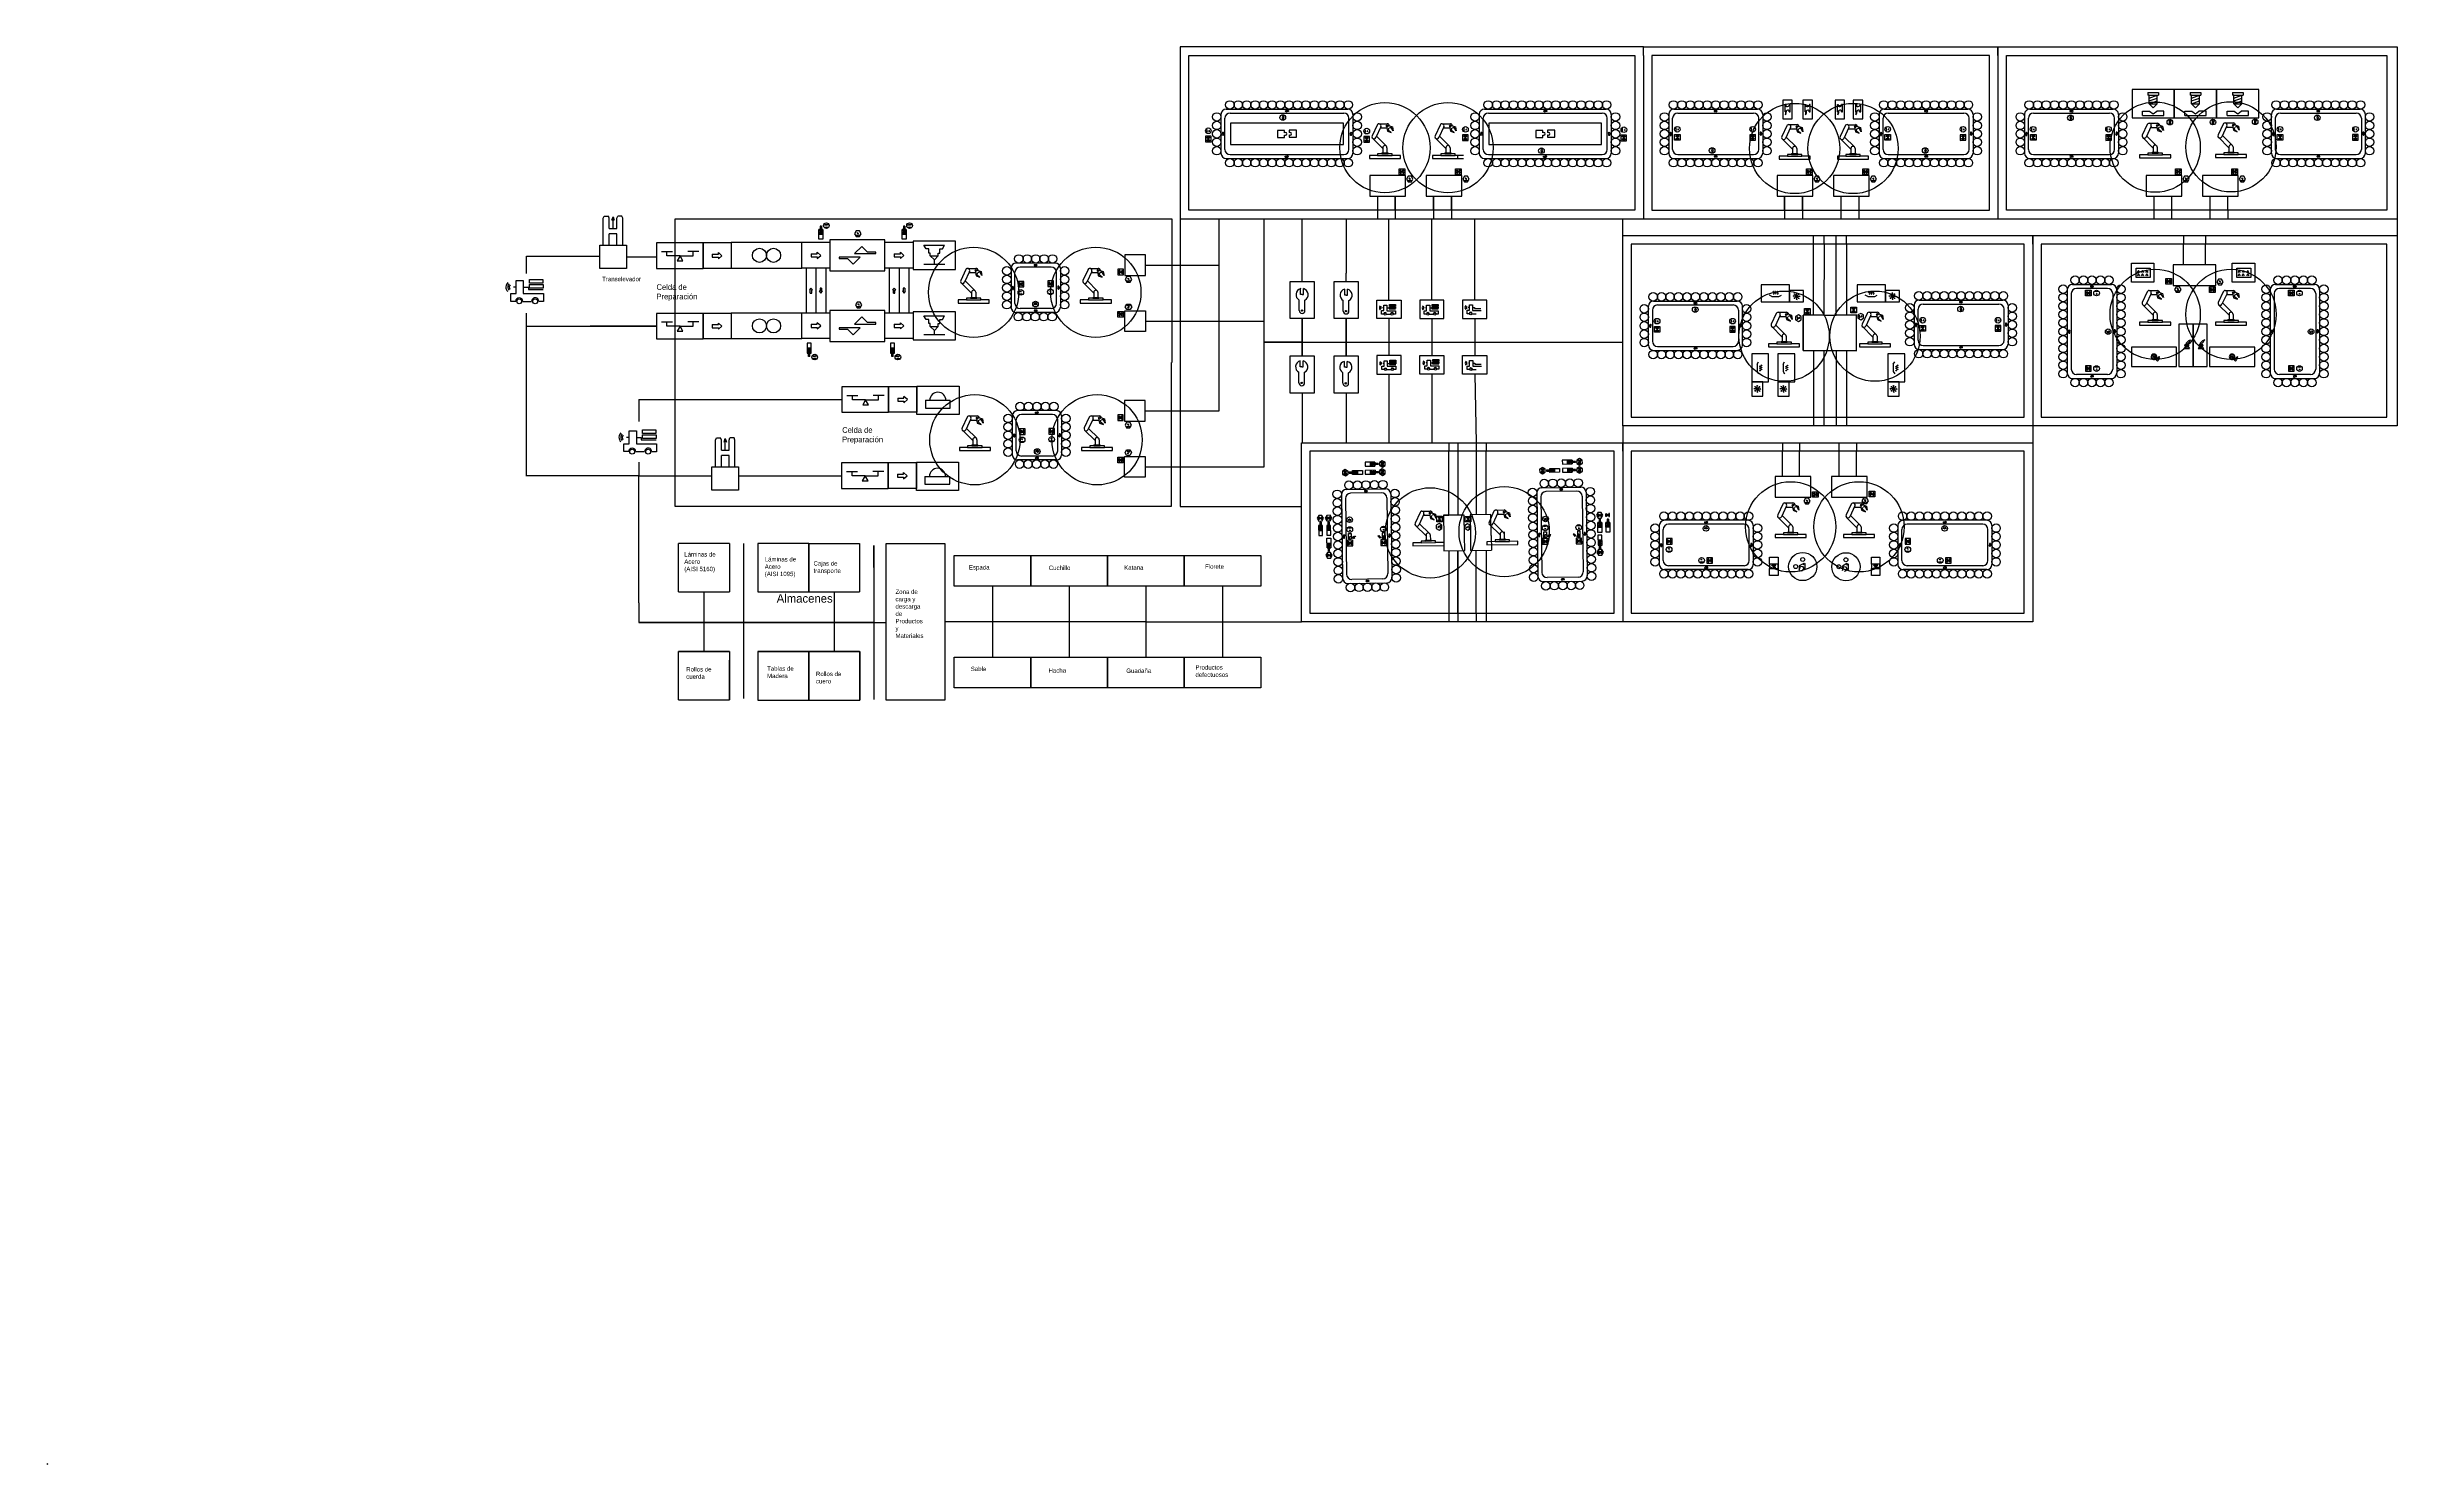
# Model space of a CAD drawing. Header units: millimetres. Extents: x -45159 to 38165, y -34530 to 15716.
import ezdxf

# ---------------------------------------------------------------- set-up
doc = ezdxf.new("R2010")
doc.units = ezdxf.units.MM
doc.header["$LTSCALE"] = 0.4
for name, color, linetype in [('01 Contornos vistos 0.35', 150, 'Continuous'), ('Almacenaje', 80, 'Continuous'), ('Celdas', 200, 'Continuous'), ('Maquina', 82, 'Continuous'), ('Radio', 10, 'Continuous'), ('Robots', 80, 'Continuous'), ('Sensores', 211, 'Continuous'), ('Texto2', 7, 'Continuous'), ('Title Block', 7, 'Continuous'), ('TrayectAGV', 140, 'Continuous'), ('TrayTRANS', 20, 'Continuous')]:
    doc.layers.add(name, color=color, linetype=linetype)

# ---------------------------------------------------------------- blocks, each defined once
blk = doc.blocks.new('TitleBlock_A3_Auto')
at = {"layer": 'Radio'}
blk.add_circle((-10, 1), 0.197, dxfattribs=at)
at = {"layer": 'Robots'}
for p, q in [((-16, 1), (-16, 1)), ((-16, 1), (-16, 1)), ((-16, 1), (-16, 1)), ((-16, 1), (-16, 1)), ((-16, 1), (-16, 1)), ((-16, 1), (-16, 1)), ((-16, 1), (-16, 1)), ((-16, 1), (-16, 1)), ((-16, 1), (-16, 1)), ((-16, 1), (-16, 1)), ((-16, 1), (-16, 1)), ((-16, 1), (-16, 1)), ((-16, 1), (-16, 1)), ((-16, 1), (-16, 1)), ((-16, 1), (-16, 1)), ((-16, 1), (-16, 1)), ((-16, 1), (-16, 1)), ((-16, 1), (-16, 1)), ((-16, 1), (-16, 1)), ((-16, 1), (-16, 1)), ((-16, 1), (-16, 1)), ((-16, 1), (-16, 1)), ((-16, 1), (-16, 1)), ((-16, 1), (-16, 1)), ((-16, 1), (-16, 1)), ((-16, 1), (-16, 1)), ((-16, 1), (-16, 1)), ((-16, 1), (-16, 1)), ((-16, 0), (-16, 0)), ((-16, 0), (-16, 0)), ((-16, 0), (-16, 0)), ((-16, 0), (-16, 0)), ((-16, 0), (-16, 0)), ((-16, 0), (-16, 0)), ((-16, 0), (-16, 0)), ((-16, 0), (-16, 0)), ((-16, 0), (-16, 0)), ((-16, 0), (-16, 0)), ((-16, 0), (-16, 0)), ((-16, 0), (-16, 0)), ((-16, 0), (-16, 0)), ((-16, 0), (-16, 0)), ((-16, 0), (-16, 0)), ((-16, 0), (-16, 0)), ((-16, 0), (-16, 0)), ((-16, 0), (-16, 0)), ((-16, 0), (-16, 0)), ((-16, 0), (-16, 0)), ((-16, 0), (-16, 0)), ((-16, 0), (-16, 0)), ((-16, 0), (-16, 0)), ((-16, 0), (-16, 0)), ((-16, 0), (-16, 0)), ((-16, 0), (-16, 0)), ((-16, 0), (-16, 0)), ((-16, 0), (-16, 0)), ((-16, 0), (-16, 0)), ((-16, 0), (-16, 0)), ((-16, 0), (-16, 0)), ((-16, 0), (-16, 0)), ((-16, 0), (-16, 0)), ((-10, 1), (-10, 1)), ((-10, 1), (-10, 1)), ((-10, 1), (-10, 1)), ((-10, 1), (-10, 1)), ((-10, 1), (-10, 1)), ((-10, 1), (-10, 1)), ((-10, 1), (-10, 1)), ((-10, 1), (-10, 1)), ((-10, 1), (-10, 1)), ((-10, 1), (-9, 1)), ((-10, 1), (-10, 1)), ((-10, 1), (-9, 1)), ((-10, 1), (-10, 1)), ((-10, 1), (-10, 1)), ((-10, 1), (-10, 1)), ((-10, 1), (-9, 1)), ((-9, 1), (-10, 1)), ((-10, 1), (-10, 1)), ((-10, 1), (-10, 1)), ((-9, 1), (-9, 1)), ((-9, 1), (-9, 1)), ((-9, 1), (-9, 1)), ((-9, 1), (-9, 1)), ((-9, 1), (-9, 1)), ((-9, 1), (-9, 1)), ((-9, 1), (-9, 1)), ((-9, 1), (-9, 1)), ((-9, 1), (-9, 1)), ((-9, 1), (-9, 1)), ((-9, 1), (-9, 1)), ((-9, 1), (-9, 1)), ((-9, 1), (-9, 1))]:
    blk.add_line(p, q, dxfattribs=at)
for centre, radius in [((-16, 1), 0.0282), ((-16, 0), 0.0106), ((-10, 1), 0.0353), ((-10, 1), 0.0882), ((-9, 1), 0.0265), ((-9, 1), 0.0662)]:
    blk.add_circle(centre, radius, dxfattribs=at)
for centre, radius, start, end in [((-16, 1), 0.0282, 209.96507, 29.96507), ((-16, 1), 0.0282, 29.96507, 209.96507), ((-16, 1), 0.00845, 90, 180), ((-16, 1), 0.00845, 0, 90), ((-16, 0), 0.0265, 0, 180), ((-16, 0), 0.0265, 155, 335), ((-16, 0), 0.0265, 335, 155), ((-16, 0), 0.0265, 3.57838, 90)]:
    blk.add_arc(centre, radius, start, end, dxfattribs=at)
at = {"layer": 'Sensores'}
for p, q in [((-14, 1), (-14, 2)), ((-14, 2), (-14, 1)), ((-14, 1), (-14, 2)), ((-14, 1), (-14, 2)), ((-14, 1), (-14, 1)), ((-14, 1), (-14, 1)), ((-14, 1), (-14, 1)), ((-14, 1), (-14, 1)), ((-14, 1), (-14, 1)), ((-14, 1), (-14, 1)), ((-14, 1), (-14, 1)), ((-14, 1), (-14, 1)), ((-14, 1), (-14, 1)), ((-14, 1), (-14, 1)), ((-14, 1), (-14, 1)), ((-14, 1), (-14, 1)), ((-14, 0), (-14, 0)), ((-14, 0), (-14, 0)), ((-14, 0), (-14, 0)), ((-14, 0), (-14, 0)), ((-14, 0), (-14, 0)), ((-14, 0), (-14, 0)), ((-14, 0), (-14, 0)), ((-14, 0), (-14, 0)), ((-14, 0), (-14, 0)), ((-14, 0), (-14, 0)), ((-14, 0), (-14, 0)), ((-14, 0), (-14, 0)), ((-14, 0), (-14, 0)), ((-12, 2), (-12, 1)), ((-12, 1), (-12, 2)), ((-12, 2), (-12, 1)), ((-12, 1), (-11, 2)), ((-11, 1), (-12, 1)), ((-12, 1), (-11, 1)), ((-12, 1), (-11, 1)), ((-12, 1), (-12, 1)), ((-12, 1), (-12, 1)), ((-12, 1), (-12, 1)), ((-12, 1), (-11, 1)), ((-12, 1), (-12, 1)), ((-12, 1), (-12, 1)), ((-12, 1), (-12, 1)), ((-12, 1), (-12, 1)), ((-12, 1), (-12, 1)), ((-12, 0), (-12, 0)), ((-12, 0), (-12, 0)), ((-12, 0), (-12, 0)), ((-12, 0), (-11, 0)), ((-12, 0), (-11, 0)), ((-12, 0), (-12, 0)), ((-11, 2), (-11, 1)), ((-11, 2), (-11, 1)), ((-11, 1), (-11, 1)), ((-11, 1), (-11, 1)), ((-11, 1), (-11, 1)), ((-11, 0), (-11, 0)), ((-8, 1), (-8, 1)), ((-8, 1), (-8, 1)), ((-8, 1), (-8, 1)), ((-8, 1), (-8, 1)), ((-8, 1), (-8, 1)), ((-8, 1), (-8, 1)), ((-8, 1), (-8, 1)), ((-8, 1), (-8, 1)), ((-8, 1), (-8, 1)), ((-8, 1), (-8, 1)), ((-8, 1), (-8, 1)), ((-8, 0), (-8, 1)), ((-8, 1), (-7, 1)), ((-8, 0), (-8, 1)), ((-8, 1), (-8, 1)), ((-8, 1), (-8, 0)), ((-8, 0), (-8, 1)), ((-8, 1), (-8, 1)), ((-8, 1), (-8, 0)), ((-8, 0), (-8, 0)), ((-8, 0), (-8, 0)), ((-8, 0), (-8, 0)), ((-8, 0), (-8, 0)), ((-8, 0), (-8, 0)), ((-8, 0), (-8, 0)), ((-8, 0), (-8, 0)), ((-8, 0), (-8, 0)), ((-8, 0), (-8, 0)), ((-8, 0), (-8, 0)), ((-7, 1), (-7, 0))]:
    blk.add_line(p, q, dxfattribs=at)
for points in [[(-14, 1), (-14, 1), (-14, 1), (-14, 1)], [(-14, 1), (-14, 1), (-14, 1)], [(-14, 1), (-14, 1), (-14, 1)], [(-14, 0), (-14, 0), (-14, 0), (-14, 0)], [(-12, 2), (-11, 2), (-11, 1), (-12, 1)], [(-12, 1), (-12, 1), (-12, 2), (-12, 2)], [(-11, 1), (-12, 0), (-11, 0)], [(-12, 1), (-12, 1), (-12, 1), (-12, 1)], [(-12, 1), (-11, 1), (-11, 1), (-12, 1)], [(-11, 2), (-11, 2), (-11, 1), (-11, 1)], [(-8, 1), (-8, 1), (-7, 1), (-8, 2), (-8, 2), (-8, 1)], [(-8, 1), (-8, 1), (-8, 1)], [(-8, 1), (-8, 1), (-8, 1)]]:
    blk.add_lwpolyline(points, close=True, dxfattribs=at)
blk.add_lwpolyline([(-7, 0), (-8, 0), (-8, 0), (-7, 0)], dxfattribs=at)
for centre, radius in [((-14, 1), 0.223), ((-12, 1), 0.101)]:
    blk.add_circle(centre, radius, dxfattribs=at)
for centre, radius, start, end in [((-14, 1), 0.0136, 294.13504, 65.86496), ((-14, 1), 0.0213, 299.7546, 60.2454), ((-14, 1), 0.0304, 301.82367, 58.17633), ((-12, 0), 0.117, 0, 180), ((-11, 0), 0.303, 117.65472, 147.38884), ((-11, 0), 0.0234, 270, 0), ((-11, 0), 0.0234, 0, 90), ((-8, 0), 0.0841, 0, 180), ((-8, 0), 0.0336, 325.00798, 325.30485), ((-8, 0), 0.0276, 315.8815, 224.1185), ((-8, 0), 0.0528, 338.73164, 50.41194), ((-8, 0), 0.0528, 129.58806, 201.26836)]:
    blk.add_arc(centre, radius, start, end, dxfattribs=at)
at = {"layer": 'Title Block'}
for p, q in [((-16, 2), (-16, 0)), ((-14, 2), (-14, 0)), ((-12, 2), (-12, 0)), ((-10, 2), (-10, 0)), ((-8, 2), (-8, 0)), ((-6, 2), (-6, 0)), ((-6, 1), (-3, 1)), ((-6, 1), (-3, 1)), ((-6, 1), (-3, 1)), ((-6, 0), (-3, 0)), ((0, 1), (-4, 1)), ((-3, 2), (-3, 0)), ((-2, 1), (-2, 0))]:
    blk.add_line(p, q, dxfattribs=at)
for points in [[(0, 2), (-16, 2), (-16, 10), (0, 10)], [(-16, 0), (0, 0), (0, 2), (-16, 2)], [(-16, 2), (-14, 2), (-14, 1), (-16, 1)]]:
    blk.add_lwpolyline(points, close=True, dxfattribs=at)
at = {"layer": 'TrayectAGV'}
blk.add_line((-10, 0), (-9, 0), dxfattribs=at)
at = {"layer": 'Texto2'}
for s, width, gutter_width, insert, char_height, attachment_point in [('Robot \\PAntropomórfico\\Pde 6 º de Libertad', 1.55, 0.371, (-15, 0), 0.104, 5), ('Robot Esférico\\Pde 4 Grados de Libertad', 1.29, 0.371, (-15, 1), 0.104, 5), ('Sensor de Presencia Capacitivo', 1.48, 0.321, (-13, 0), 0.0905, 5), ('Sensor de Posición\\Pde Ultrasonidos', 1.14, 0.321, (-13, 1), 0.0905, 5), ('Sensor de Medición Láser', 1.14, 0.321, (-13, 1), 0.0905, 5), ('Cilindro de \\PSimple-Efecto', 0.863, 0.338, (-11, 1), 0.0952, 5), ('Báscula', 0.863, 0.338, (-11, 1), 0.0952, 1), ('Brillómetro', 0.863, 0.338, (-11, 1), 0.0952, 5), ('Lector de \\Pcódigos de barras', 1.41, 0.338, (-11, 0), 0.0952, 5), ('Radio de Alcance\\P del Robot', 2.34, 0.371, (-9, 1), 0.104, 5), ('AGV', 0.104, 0.371, (-9, 1), 0.104, 5), ('Trayectoria\\P AGV', 2.34, 0.371, (-9, 0), 0.104, 5), ('Sensor de Barrera\\PLáser', 1.14, 0.321, (-7, 1), 0.0905, 5), ('Estación de Inspeccion con Robot Cooperativo de 6 grados de Libertad', 1.45, 0.321, (-7, 0), 0.0905, 5)]:
    blk.add_mtext_dynamic_manual_height_columns(s, width=width, gutter_width=gutter_width, heights=[0], dxfattribs=dict(at, insert=insert, char_height=char_height, attachment_point=attachment_point))
at = {"layer": 'Title Block', "attachment_point": 1}
for s, width, gutter_width, heights, insert, char_height in [('Leyenda:', 1.03, 1, [0], (-16, 2), 0.2), ('Miembros:', 2.87, 0.878, [0], (-6, 2), 0.176), ('Jorge Bengoa Pinedo', 2.6, 0.878, [0], (-6, 1), 0.176), ('Luis Miguel Muro García', 2.75, 0.878, [0], (-6, 1), 0.176), ('Gil Carvalho Tavares', 2.64, 0.878, [0], (-6, 1), 0.176), ('Fabricación de Instrumentos \\Pde Dibujo Técnico', 3.86, 1, [0], (-3, 2), 0.15), ('Escala:', 0.466, 1, [0], (-3, 1), 0.2), ('1:4000', 0.78, 1, [0], (-3, 0), 0.2), ('Asignatura de\\PAutomatización \\PIndustrial', 3.36, 1, [0.709], (-2, 1), 0.15)]:
    blk.add_mtext_dynamic_manual_height_columns(s, width=width, gutter_width=gutter_width, heights=heights, dxfattribs=dict(at, insert=insert, char_height=char_height))
blk = doc.blocks.new('A$C36819746')
at = {"layer": 'Title Block'}
blk.add_blockref('TitleBlock_A3_Auto', (16, 0), dxfattribs=at)

msp = doc.modelspace()

# ---------------------------------------------------------------- linework, layer by layer
at = {"layer": '01 Contornos vistos 0.35', "color": 5}
for p, q in [((-4676, 15716), (-4976, 15716)), ((-4976, 15716), (-4976, 9928)), ((11442, 15716), (-4676, 15716)), ((11442, 15416), (11442, 15716)), ((11442, 15716), (37805, 15716)), ((11442, 15416), (11442, 9928)), ((24017, 15716), (24017, 9628)), ((37805, 15716), (37865, 15716)), ((37865, 15716), (38165, 15716)), ((38165, 15716), (38165, 2585)), ((2011, 10424), (2011, 9628)), ((2640, 10424), (2640, 9928)), ((4007, 10424), (4007, 9928)), ((4637, 10424), (4637, 9928)), ((16452, 9928), (16452, 10424)), ((16452, 10424), (16452, 9928)), ((17082, 9928), (17082, 10424)), ((17082, 10424), (17082, 9928)), ((18448, 10424), (18448, 9928)), ((19078, 10424), (19078, 9928)), ((-4976, 9928), (-4976, 9628)), ((-4976, 9628), (11442, 9628)), ((-4976, 9628), (-4976, -577)), ((-3602, 7981), (-3602, 9628)), ((-2000, 5998), (-2000, 9628)), ((-657, 7702), (-657, 9628)), ((-657, 9628), (903, 9628)), ((903, 9628), (903, 7702)), ((2423, 6742), (2423, 9628)), ((2640, 9928), (2640, 9628)), ((3943, 6742), (3943, 9628)), ((4007, 9928), (4007, 9628)), ((4637, 9928), (4637, 9628)), ((5463, 6742), (5463, 9628)), ((10712, 8878), (10712, 9628)), ((11442, 9928), (11442, 9628)), ((11442, 9628), (37805, 9628)), ((16452, 9928), (16452, 9628)), ((17082, 9928), (17082, 9628)), ((18448, 9928), (18448, 9628)), ((19078, 9928), (19078, 9628)), ((37805, 9628), (38165, 9628)), ((10712, 8728), (10712, 9028)), ((10712, 9028), (38165, 9028)), ((10712, 2285), (10712, 8728)), ((17476, 8728), (17476, 9028)), ((17476, 6209), (17476, 8728)), ((17848, 8728), (17843, 6209)), ((17848, 8728), (17849, 9028)), ((18280, 8728), (18280, 9028)), ((18280, 6209), (18280, 8728)), ((18648, 8728), (18648, 9028)), ((18648, 8728), (18648, 6209)), ((25250, 9028), (25250, 2285)), ((-6213, 7981), (-3602, 7981)), ((-3602, 2814), (-3602, 7981)), ((-6213, 5998), (-2000, 5998)), ((-2000, 832), (-2000, 5998)), ((-2000, 5247), (10712, 5247)), ((17476, 4949), (17476, 2585)), ((17843, 4949), (17843, 2585)), ((18280, 4949), (18280, 2585)), ((18648, 4949), (18648, 2585)), ((-657, 3444), (-657, 1685)), ((903, 3444), (903, 1685)), ((2423, 4119), (2423, 1685)), ((3943, 4119), (3943, 1685)), ((5463, 4119), (5520, 1685)), ((-6221, 2814), (-3602, 2814)), ((17476, 2585), (17476, 2285)), ((17843, 2585), (17843, 2285)), ((18280, 2585), (18280, 2285)), ((18648, 2585), (18648, 2285)), ((38165, 2585), (38165, 2285)), ((-683, 1385), (-683, 1685)), ((-683, 1685), (11012, 1685)), ((4549, 1685), (4549, 1385)), ((4861, 1685), (4861, 1385)), ((5520, 1685), (5520, 1385)), ((5869, 1685), (5869, 1385)), ((11012, 2285), (10712, 2285)), ((10712, 2285), (10712, 1685)), ((10712, 1685), (10712, -4662)), ((38165, 2285), (11012, 2285)), ((11012, 1685), (24950, 1685)), ((16379, 1689), (16379, 1389)), ((16975, 1689), (16975, 1389)), ((18375, 1685), (18375, 1385)), ((19005, 1685), (19005, 1385)), ((24950, 1685), (25250, 1685)), ((25250, 2285), (25250, 1685)), ((25250, 1685), (25250, -4362)), ((-683, -4662), (-683, 1385)), ((4549, -890), (4549, 1385)), ((4861, 1385), (4861, -883)), ((5520, 1385), (5520, -873)), ((5869, -870), (5869, 1385)), ((16379, 483), (16379, 1389)), ((16975, 483), (16975, 1389)), ((18375, 1389), (18375, 483)), ((19005, 483), (19005, 1389)), ((-6221, 832), (-2000, 832)), ((-4976, -577), (-683, -577)), ((4549, -2148), (4549, -4362)), ((4861, -4362), (4861, -2143)), ((4861, -2143), (4861, -4362)), ((5520, -4362), (5520, -2133)), ((5869, -2127), (5869, -4662)), ((-11637, -3403), (-11637, -5922)), ((-8919, -3403), (-8919, -5922)), ((-6200, -3403), (-6200, -5922)), ((-3481, -3403), (-3481, -5922)), ((-6200, -4662), (-13325, -4662)), ((-6200, -4662), (-2182, -4662)), ((-2182, -4662), (-683, -4662)), ((-383, -4662), (-683, -4662)), ((25250, -4662), (-383, -4662)), ((4549, -4362), (4549, -4662)), ((4861, -4362), (4861, -4662)), ((5520, -4362), (5520, -4662)), ((25250, -4362), (25250, -4662))]:
    msp.add_line(p, q, dxfattribs=at)
at = {"layer": '01 Contornos vistos 0.35', "color": 4}
for p, q in [((24017, 15416), (24017, 15716)), ((2640, 9928), (2640, 10424)), ((4007, 9928), (4007, 10424)), ((4637, 9928), (4637, 10424)), ((29537, 10424), (29537, 9928)), ((30167, 10424), (30167, 9928)), ((31534, 10424), (31534, 9928)), ((32163, 9928), (32163, 10424)), ((29537, 9928), (29537, 9628)), ((30167, 9928), (30167, 9628)), ((31534, 9928), (31534, 9628)), ((32163, 9928), (32163, 9628)), ((25250, 8728), (25250, 9028)), ((30600, 9028), (30600, 8728)), ((30600, 7993), (30600, 8728)), ((31369, 9028), (31369, 8728)), ((31369, 7993), (31369, 8728)), ((17843, 6209), (18280, 6209)), ((-657, 5247), (-2000, 5247)), ((10712, 1385), (10712, 1685)), ((4354, -890), (4549, -890)), ((6509, -1473), (6509, -1773))]:
    msp.add_line(p, q, dxfattribs=at)
at = {"layer": '01 Contornos vistos 0.35', "color": 40, "true_color": 0xf8d731}
for p, q in [((16718, 13832), (16383, 13832)), ((16383, 13832), (16383, 13172)), ((16468, 13412), (16468, 13673)), ((16468, 13673), (16491, 13673)), ((16468, 13412), (16477, 13412)), ((16477, 13412), (16477, 13306)), ((16491, 13673), (16491, 13618)), ((16514, 13465), (16526, 13465)), ((16608, 13421), (16646, 13421)), ((16610, 13675), (16609, 13647)), ((16646, 13675), (16610, 13675)), ((16646, 13421), (16646, 13675)), ((16718, 13172), (16718, 13832)), ((17435, 13832), (17100, 13832)), ((17100, 13832), (17100, 13172)), ((17185, 13412), (17185, 13673)), ((17185, 13673), (17209, 13673)), ((17185, 13412), (17195, 13412)), ((17195, 13412), (17195, 13306)), ((17209, 13673), (17209, 13618)), ((17231, 13465), (17244, 13465)), ((17325, 13421), (17363, 13421)), ((17328, 13675), (17326, 13647)), ((17363, 13675), (17328, 13675)), ((17363, 13421), (17363, 13675)), ((17435, 13172), (17435, 13832)), ((18579, 13832), (18244, 13832)), ((18244, 13832), (18244, 13172)), ((18328, 13412), (18328, 13673)), ((18328, 13673), (18352, 13673)), ((18328, 13412), (18338, 13412)), ((18338, 13412), (18338, 13306)), ((18352, 13673), (18352, 13618)), ((18375, 13465), (18387, 13465)), ((18471, 13675), (18469, 13647)), ((18469, 13421), (18507, 13421)), ((18507, 13675), (18471, 13675)), ((18507, 13421), (18507, 13675)), ((18579, 13172), (18579, 13832)), ((19222, 13832), (18887, 13832)), ((18887, 13832), (18887, 13172)), ((18972, 13412), (18972, 13673)), ((18972, 13673), (18995, 13673)), ((18972, 13412), (18982, 13412)), ((18982, 13412), (18982, 13306)), ((18995, 13673), (18995, 13618)), ((19018, 13465), (19030, 13465)), ((19112, 13421), (19150, 13421)), ((19114, 13675), (19113, 13647)), ((19150, 13675), (19114, 13675)), ((19150, 13421), (19150, 13675)), ((19222, 13172), (19222, 13832)), ((29144, 13288), (29144, 13438)), ((29144, 13438), (29394, 13438)), ((29328, 14105), (29711, 14105)), ((29328, 14105), (29328, 14005)), ((29378, 14005), (29328, 14005)), ((29378, 13805), (29378, 14005)), ((29378, 13905), (29661, 14005)), ((29378, 14005), (29661, 14005)), ((29378, 13805), (29661, 13905)), ((29378, 13705), (29378, 13805)), ((29378, 13705), (29661, 13805)), ((29519, 13563), (29378, 13705)), ((29378, 13705), (29661, 13705)), ((29394, 13438), (29519, 13342)), ((29519, 13563), (29661, 13705)), ((29519, 13342), (29644, 13438)), ((29894, 13438), (29644, 13438)), ((29661, 13805), (29661, 14005)), ((29661, 14005), (29711, 14005)), ((29661, 13705), (29661, 13805)), ((29711, 14105), (29711, 14005)), ((29894, 13288), (29894, 13438)), ((30644, 13288), (30644, 13438)), ((30644, 13438), (30894, 13438)), ((30828, 14105), (31211, 14105)), ((30828, 14105), (30828, 14005)), ((30878, 14005), (30828, 14005)), ((30878, 13805), (30878, 14005)), ((30878, 13905), (31161, 14005)), ((30878, 14005), (31161, 14005)), ((30878, 13805), (31161, 13905)), ((30878, 13705), (30878, 13805)), ((30878, 13705), (31161, 13805)), ((31019, 13563), (30878, 13705)), ((30878, 13705), (31161, 13705)), ((30894, 13438), (31019, 13342)), ((31019, 13563), (31161, 13705)), ((31019, 13342), (31144, 13438)), ((31394, 13438), (31144, 13438)), ((31161, 13805), (31161, 14005)), ((31161, 14005), (31211, 14005)), ((31161, 13705), (31161, 13805)), ((31211, 14105), (31211, 14005)), ((31394, 13288), (31394, 13438)), ((32144, 13288), (32144, 13438)), ((32144, 13438), (32394, 13438)), ((32328, 14105), (32711, 14105)), ((32328, 14105), (32328, 14005)), ((32378, 14005), (32328, 14005)), ((32378, 13805), (32378, 14005)), ((32378, 13905), (32661, 14005)), ((32378, 14005), (32661, 14005)), ((32378, 13805), (32661, 13905)), ((32378, 13705), (32378, 13805)), ((32378, 13705), (32661, 13805)), ((32519, 13563), (32378, 13705)), ((32378, 13705), (32661, 13705)), ((32394, 13438), (32519, 13342)), ((32519, 13563), (32661, 13705)), ((32519, 13342), (32644, 13438)), ((32894, 13438), (32644, 13438)), ((32661, 13805), (32661, 14005)), ((32661, 14005), (32711, 14005)), ((32661, 13705), (32661, 13805)), ((32711, 14105), (32711, 14005)), ((32894, 13288), (32894, 13438)), ((16383, 13172), (16718, 13172)), ((17100, 13172), (17435, 13172)), ((18244, 13172), (18579, 13172)), ((18887, 13172), (19222, 13172)), ((29144, 13288), (29894, 13288)), ((30644, 13288), (31394, 13288)), ((32144, 13288), (32894, 13288)), ((28747, 8051), (29547, 8051)), ((28747, 7376), (28747, 8051)), ((29547, 8051), (29547, 7376)), ((32319, 8051), (33119, 8051)), ((32319, 7376), (32319, 8051)), ((33119, 8051), (33119, 7376)), ((29547, 7376), (28747, 7376)), ((33119, 7376), (32319, 7376)), ((-14322, 2687), (-14322, 3687)), ((-14322, 3687), (-12822, 3687)), ((-12822, 3687), (-12822, 2687)), ((-12822, 2687), (-14322, 2687)), ((-14015, 3187), (-13137, 3187)), ((-14015, 3187), (-14015, 2906)), ((-14015, 2906), (-13137, 2906)), ((-13137, 2906), (-13137, 3187)), ((-14335, -10), (-14335, 990)), ((-14335, 990), (-12835, 990)), ((-12835, 990), (-12835, -10)), ((-14029, 490), (-13150, 490)), ((-14029, 490), (-14029, 210)), ((-14029, 210), (-13150, 210)), ((-13150, 210), (-13150, 490)), ((-12835, -10), (-14335, -10))]:
    msp.add_line(p, q, dxfattribs=at)
at = {"layer": '01 Contornos vistos 0.35', "color": 6}
for p, q in [((-4036, 12794), (-4036, 12744)), ((-4036, 12744), (-4023, 12722)), ((-4036, 12722), (-4036, 12694)), ((-1361, 13208), (-1334, 13186)), ((-1356, 13270), (-1356, 13262)), ((-1356, 13213), (-1356, 13213)), ((-1356, 13203), (-1356, 13203)), ((-1356, 13165), (-1356, 13156)), ((-1348, 13215), (-1334, 13186)), ((-1330, 13173), (-1325, 13165)), ((-1329, 13252), (-1323, 13260)), ((-1312, 13194), (-1303, 13191)), ((-1310, 13226), (-1301, 13228)), ((1581, 12784), (1581, 12734)), ((1581, 12734), (1594, 12712)), ((1581, 12712), (1581, 12684)), ((5080, 12844), (5080, 12794)), ((5080, 12794), (5093, 12772)), ((5080, 12772), (5080, 12744)), ((10697, 12834), (10697, 12784)), ((10697, 12784), (10710, 12762)), ((10697, 12762), (10697, 12734)), ((12593, 12848), (12593, 12798)), ((12593, 12798), (12605, 12777)), ((12593, 12777), (12593, 12748)), ((15264, 12847), (15265, 12797)), ((15265, 12797), (15278, 12776)), ((15266, 12776), (15266, 12748)), ((20052, 12848), (20052, 12798)), ((20052, 12798), (20064, 12777)), ((20052, 12777), (20052, 12748)), ((22723, 12847), (22724, 12797)), ((22724, 12797), (22737, 12776)), ((22725, 12776), (22725, 12748)), ((25208, 12848), (25208, 12798)), ((25208, 12798), (25221, 12777)), ((25208, 12777), (25208, 12748)), ((26567, 13200), (26595, 13178)), ((26573, 13262), (26573, 13254)), ((26573, 13205), (26573, 13205)), ((26573, 13195), (26573, 13195)), ((26573, 13156), (26573, 13148)), ((26580, 13206), (26595, 13178)), ((26598, 13165), (26604, 13157)), ((26599, 13244), (26605, 13252)), ((26616, 13186), (26625, 13182)), ((26618, 13218), (26628, 13220)), ((27880, 12847), (27881, 12797)), ((27881, 12797), (27894, 12776)), ((27881, 12776), (27882, 12748)), ((30097, 13019), (30097, 13106)), ((30123, 13093), (30123, 13106)), ((30123, 13093), (30137, 13093)), ((30123, 13070), (30123, 13084)), ((30123, 13051), (30123, 13062)), ((30123, 13019), (30123, 13044)), ((30123, 13044), (30139, 13044)), ((31626, 13021), (31626, 13108)), ((31652, 13095), (31652, 13108)), ((31652, 13095), (31666, 13095)), ((31652, 13072), (31652, 13086)), ((31652, 13053), (31652, 13064)), ((31652, 13021), (31652, 13046)), ((31652, 13046), (31668, 13046)), ((33123, 13032), (33123, 13119)), ((33148, 13106), (33148, 13119)), ((33148, 13106), (33163, 13106)), ((33148, 13083), (33148, 13097)), ((33148, 13064), (33148, 13075)), ((33148, 13032), (33148, 13057)), ((33148, 13057), (33165, 13057)), ((33961, 12848), (33961, 12798)), ((33961, 12798), (33973, 12777)), ((33961, 12777), (33961, 12748)), ((35320, 13203), (35347, 13182)), ((35325, 13266), (35325, 13257)), ((35325, 13209), (35325, 13209)), ((35325, 13199), (35325, 13199)), ((35325, 13160), (35325, 13151)), ((35333, 13210), (35347, 13182)), ((35351, 13169), (35356, 13161)), ((35352, 13248), (35357, 13256)), ((35369, 13190), (35378, 13186)), ((35371, 13221), (35380, 13224)), ((36639, 12848), (36639, 12798)), ((36639, 12798), (36652, 12777)), ((36639, 12777), (36639, 12748)), ((7811, 12033), (7839, 12011)), ((7817, 12095), (7817, 12087)), ((7817, 12038), (7817, 12038)), ((7817, 12028), (7817, 12028)), ((7817, 11989), (7817, 11981)), ((7824, 12039), (7839, 12011)), ((7842, 11998), (7848, 11990)), ((7843, 12077), (7849, 12085)), ((7860, 12019), (7869, 12015)), ((7862, 12051), (7872, 12053)), ((13862, 12043), (13890, 12021)), ((13868, 12105), (13868, 12097)), ((13868, 12048), (13868, 12048)), ((13868, 12038), (13868, 12038)), ((13868, 11999), (13868, 11991)), ((13875, 12049), (13890, 12021)), ((13894, 12008), (13899, 12000)), ((13895, 12087), (13900, 12095)), ((13911, 12029), (13920, 12025)), ((13914, 12060), (13923, 12063)), ((21418, 12039), (21446, 12017)), ((21424, 12101), (21424, 12093)), ((21424, 12044), (21424, 12044)), ((21424, 12034), (21424, 12034)), ((21424, 11995), (21424, 11987)), ((21431, 12045), (21446, 12017)), ((21449, 12004), (21455, 11996)), ((21450, 12083), (21456, 12091)), ((21467, 12025), (21476, 12021)), ((21469, 12057), (21479, 12059)), ((3132, 11058), (3146, 11053)), ((3152, 11058), (3166, 11053)), ((5129, 11058), (5143, 11053)), ((5149, 11058), (5163, 11053)), ((17573, 11058), (17587, 11053)), ((17593, 11058), (17607, 11053)), ((19570, 11058), (19584, 11053)), ((19590, 11058), (19604, 11053)), ((30658, 11058), (30672, 11053)), ((30678, 11058), (30692, 11053)), ((32655, 11058), (32669, 11053)), ((32675, 11058), (32689, 11053)), ((-17595, 9407), (-17545, 9407)), ((-17575, 9328), (-17525, 9328)), ((-17545, 9382), (-17545, 9432)), ((-17525, 9328), (-17503, 9341)), ((-17505, 9382), (-17505, 9432)), ((-17455, 9407), (-17505, 9407)), ((-17503, 9328), (-17475, 9328)), ((-14645, 9407), (-14595, 9407)), ((-14625, 9328), (-14575, 9328)), ((-14595, 9382), (-14595, 9432)), ((-14575, 9328), (-14553, 9341)), ((-14555, 9382), (-14555, 9432)), ((-14505, 9407), (-14555, 9407)), ((-14553, 9328), (-14525, 9328)), ((-16439, 9122), (-16425, 9117)), ((-16419, 9122), (-16405, 9117)), ((-6839, 7504), (-6825, 7499)), ((-6819, 7504), (-6805, 7499)), ((-10680, 6961), (-10630, 6961)), ((-10630, 6961), (-10608, 6974)), ((-10608, 6961), (-10580, 6961)), ((-9630, 6977), (-9580, 6977)), ((-9580, 6977), (-9558, 6990)), ((-9558, 6977), (-9530, 6977)), ((27490, 7046), (27461, 7046)), ((27511, 7046), (27490, 7033)), ((27561, 7046), (27511, 7046)), ((30369, 7144), (30383, 7139)), ((30389, 7144), (30403, 7139)), ((31861, 7415), (31875, 7410)), ((31881, 7415), (31895, 7410)), ((34686, 7046), (34658, 7046)), ((34708, 7046), (34686, 7033)), ((34758, 7046), (34708, 7046)), ((-16408, 6598), (-16394, 6593)), ((-16388, 6598), (-16374, 6593)), ((-10167, 6585), (-10159, 6585)), ((-10149, 6612), (-10157, 6617)), ((-10123, 6631), (-10125, 6640)), ((-10111, 6592), (-10083, 6607)), ((-10110, 6585), (-10110, 6585)), ((-10105, 6579), (-10083, 6607)), ((-10100, 6585), (-10100, 6585)), ((-10091, 6629), (-10087, 6638)), ((-10070, 6611), (-10062, 6616)), ((-10061, 6585), (-10053, 6585)), ((-6839, 6475), (-6825, 6480)), ((-6819, 6475), (-6805, 6480)), ((11874, 6044), (11874, 5994)), ((11874, 5994), (11887, 5973)), ((11874, 5973), (11874, 5944)), ((13263, 6399), (13290, 6377)), ((13268, 6461), (13268, 6453)), ((13268, 6404), (13268, 6404)), ((13268, 6394), (13268, 6395)), ((13268, 6356), (13268, 6347)), ((13276, 6406), (13290, 6377)), ((13294, 6364), (13299, 6356)), ((13295, 6443), (13300, 6451)), ((13312, 6386), (13321, 6382)), ((13314, 6417), (13323, 6420)), ((14553, 6044), (14553, 5994)), ((14553, 5994), (14565, 5973)), ((14553, 5973), (14553, 5944)), ((16970, 6128), (16965, 6114)), ((16970, 6108), (16965, 6094)), ((19178, 6183), (19172, 6169)), ((19178, 6163), (19172, 6149)), ((21292, 6078), (21292, 6028)), ((21292, 6028), (21304, 6006)), ((21292, 6006), (21292, 5978)), ((22671, 6419), (22699, 6398)), ((22677, 6482), (22677, 6473)), ((22677, 6424), (22677, 6424)), ((22677, 6415), (22677, 6415)), ((22677, 6376), (22677, 6367)), ((22684, 6426), (22699, 6398)), ((22703, 6385), (22708, 6376)), ((22704, 6464), (22709, 6472)), ((22721, 6406), (22729, 6402)), ((22723, 6437), (22732, 6440)), ((23963, 6077), (23964, 6027)), ((23964, 6027), (23977, 6005)), ((23964, 6005), (23965, 5977)), ((27875, 5636), (27867, 5636)), ((27884, 5610), (27876, 5605)), ((27919, 5641), (27897, 5614)), ((27925, 5628), (27897, 5614)), ((27905, 5592), (27901, 5583)), ((27914, 5636), (27914, 5636)), ((27924, 5636), (27924, 5636)), ((27937, 5590), (27939, 5581)), ((27963, 5609), (27971, 5604)), ((27981, 5636), (27973, 5636)), ((35072, 5636), (35063, 5636)), ((35081, 5610), (35072, 5605)), ((35115, 5641), (35094, 5614)), ((35122, 5628), (35094, 5614)), ((35102, 5592), (35098, 5583)), ((35111, 5636), (35111, 5636)), ((35120, 5636), (35120, 5636)), ((35133, 5590), (35136, 5581)), ((35159, 5609), (35168, 5604)), ((35178, 5636), (35169, 5636)), ((-18008, 4748), (-17958, 4748)), ((-17988, 4669), (-17938, 4669)), ((-17958, 4723), (-17958, 4773)), ((-17938, 4669), (-17916, 4681)), ((-17918, 4723), (-17918, 4773)), ((-17868, 4748), (-17918, 4748)), ((-17916, 4669), (-17888, 4669)), ((-15058, 4748), (-15008, 4748)), ((-15038, 4669), (-14988, 4669)), ((-15008, 4723), (-15008, 4773)), ((-14988, 4669), (-14966, 4681)), ((-14968, 4723), (-14968, 4773)), ((-14918, 4748), (-14968, 4748)), ((-14966, 4669), (-14938, 4669)), ((27490, 4367), (27461, 4367)), ((27511, 4367), (27490, 4354)), ((27561, 4367), (27511, 4367)), ((34686, 4367), (34658, 4367)), ((34708, 4367), (34686, 4354)), ((34758, 4367), (34708, 4367)), ((-10635, 1731), (-10585, 1731)), ((-10585, 1731), (-10563, 1744)), ((-10563, 1731), (-10535, 1731)), ((-9585, 1747), (-9535, 1747)), ((-9535, 1747), (-9513, 1760)), ((-9513, 1747), (-9485, 1747)), ((-6847, 2338), (-6833, 2333)), ((-6827, 2338), (-6813, 2333)), ((-10105, 1358), (-10097, 1358)), ((-10087, 1385), (-10095, 1390)), ((-10060, 1403), (-10063, 1413)), ((-10049, 1365), (-10021, 1380)), ((-10048, 1358), (-10048, 1358)), ((-10043, 1352), (-10021, 1380)), ((-10038, 1358), (-10038, 1358)), ((-10029, 1401), (-10025, 1410)), ((-10008, 1384), (-10000, 1389)), ((-9999, 1358), (-9990, 1358)), ((-6847, 1308), (-6833, 1313)), ((-6827, 1308), (-6813, 1313)), ((2188, 890), (2138, 889)), ((2170, 909), (2163, 925)), ((2237, 971), (2187, 970)), ((2205, 950), (2212, 934)), ((9180, 963), (9130, 963)), ((9163, 983), (9155, 999)), ((9229, 1044), (9179, 1044)), ((9197, 1024), (9205, 1008)), ((875, 582), (825, 581)), ((857, 601), (849, 617)), ((923, 663), (873, 662)), ((891, 643), (899, 626)), ((2189, 602), (2139, 601)), ((2172, 621), (2164, 638)), ((2238, 683), (2188, 682)), ((2206, 663), (2214, 646)), ((7867, 656), (7817, 655)), ((7849, 675), (7841, 691)), ((7916, 736), (7866, 736)), ((7883, 716), (7891, 700)), ((9182, 676), (9132, 675)), ((9164, 695), (9156, 711)), ((9230, 757), (9180, 756)), ((9198, 736), (9206, 720)), ((10139, -831), (10140, -881)), ((17219, -361), (17233, -366)), ((17239, -361), (17253, -366)), ((19280, -350), (19294, -355)), ((19300, -350), (19314, -355)), ((-49, -942), (-49, -992)), ((-29, -975), (-13, -967)), ((12, -1009), (-4, -1017)), ((32, -991), (32, -1041)), ((238, -941), (239, -991)), ((259, -973), (275, -966)), ((300, -1008), (284, -1015)), ((319, -990), (320, -1040)), ((980, -1032), (971, -1032)), ((989, -1058), (981, -1063)), ((1012, -1342), (984, -1343)), ((1023, -1026), (1002, -1054)), ((1030, -1039), (1002, -1054)), ((1011, -1075), (1007, -1084)), ((1034, -1342), (1012, -1355)), ((1019, -1031), (1019, -1031)), ((1029, -1031), (1029, -1031)), ((1084, -1341), (1034, -1342)), ((1042, -1077), (1045, -1086)), ((1068, -1057), (1076, -1063)), ((1086, -1030), (1077, -1030)), ((2088, -1670), (2060, -1660)), ((2128, -1670), (2100, -1660)), ((2201, -1324), (2173, -1325)), ((2223, -1324), (2202, -1337)), ((2273, -1323), (2223, -1324)), ((4174, -1303), (4179, -1289)), ((4174, -1323), (4179, -1309)), ((5185, -1311), (5190, -1297)), ((5186, -1331), (5191, -1317)), ((7938, -1281), (7909, -1282)), ((7926, -1006), (7917, -1006)), ((7935, -1032), (7926, -1037)), ((7959, -1281), (7938, -1294)), ((7969, -1000), (7947, -1028)), ((7976, -1013), (7947, -1028)), ((7956, -1049), (7952, -1058)), ((8009, -1280), (7959, -1281)), ((7964, -1006), (7964, -1006)), ((7974, -1005), (7974, -1005)), ((7987, -1051), (7990, -1060)), ((8013, -1032), (8022, -1037)), ((8031, -1005), (8023, -1005)), ((8065, -1624), (8093, -1613)), ((8105, -1623), (8133, -1612)), ((9014, -1609), (8986, -1599)), ((9054, -1609), (9026, -1599)), ((9127, -1263), (9099, -1264)), ((9149, -1263), (9127, -1276)), ((9199, -1262), (9149, -1263)), ((9851, -839), (9852, -889)), ((9871, -871), (9888, -863)), ((9913, -905), (9897, -913)), ((9932, -888), (9933, -938)), ((10159, -864), (10175, -856)), ((10200, -898), (10184, -906)), ((10220, -880), (10221, -930)), ((13607, -1367), (13616, -1367)), ((13625, -1340), (13617, -1335)), ((13652, -1321), (13649, -1312)), ((13663, -1360), (13691, -1345)), ((13665, -1367), (13665, -1367)), ((13670, -1373), (13691, -1345)), ((13674, -1367), (13674, -1367)), ((13683, -1323), (13687, -1314)), ((13704, -1341), (13713, -1336)), ((13713, -1367), (13722, -1367)), ((22069, -1367), (22077, -1367)), ((22087, -1340), (22079, -1335)), ((22113, -1321), (22110, -1312)), ((22124, -1360), (22153, -1345)), ((22126, -1367), (22126, -1367)), ((22131, -1373), (22153, -1345)), ((22136, -1367), (22135, -1367)), ((22144, -1323), (22148, -1314)), ((22166, -1341), (22174, -1336)), ((22174, -1367), (22183, -1367)), ((258, -2256), (259, -2306)), ((279, -2288), (295, -2280)), ((320, -2322), (304, -2330)), ((339, -2305), (340, -2355)), ((1139, -1685), (1167, -1674)), ((1179, -1684), (1207, -1673)), ((9871, -2154), (9872, -2204)), ((9891, -2186), (9908, -2178)), ((9933, -2220), (9917, -2228)), ((9952, -2202), (9953, -2252)), ((12306, -2158), (12356, -2158)), ((12356, -2158), (12377, -2145)), ((12377, -2158), (12406, -2158)), ((20767, -2158), (20817, -2158)), ((20817, -2158), (20838, -2145)), ((20838, -2158), (20867, -2158)), ((13458, -2543), (13508, -2543)), ((13508, -2543), (13529, -2531)), ((13529, -2543), (13558, -2543)), ((21919, -2543), (21969, -2543)), ((21969, -2543), (21991, -2531)), ((21991, -2543), (22019, -2543))]:
    msp.add_line(p, q, dxfattribs=at)
at = {"layer": '01 Contornos vistos 0.35', "color": 3}
for p, q in [((2273, 11159), (1748, 11159)), ((1748, 11159), (1748, 10424)), ((4270, 11159), (3745, 11159)), ((3745, 11159), (3745, 10424)), ((16714, 11159), (16189, 11159)), ((16189, 11159), (16189, 10424)), ((18711, 11159), (18186, 11159)), ((18186, 11159), (18186, 10424)), ((29799, 11159), (29274, 11159)), ((29274, 11159), (29274, 10424)), ((31796, 11159), (31271, 11159)), ((31271, 11159), (31271, 10424)), ((1748, 10424), (2273, 10424)), ((3745, 10424), (4270, 10424)), ((16189, 10424), (16714, 10424)), ((18186, 10424), (18711, 10424)), ((29274, 10424), (29799, 10424)), ((31271, 10424), (31796, 10424)), ((30233, 7993), (30233, 7258)), ((31002, 7993), (30477, 7993)), ((30477, 7258), (31002, 7258)), ((17843, 6209), (17108, 6209)), ((17108, 6209), (17108, 5684)), ((17108, 5684), (17108, 6209)), ((17843, 6209), (18280, 6209)), ((19015, 6209), (18280, 6209)), ((19002, 5684), (19002, 6209)), ((17843, 4949), (18280, 4949)), ((16641, 483), (16116, 483)), ((16116, 483), (16116, -252)), ((18638, 483), (18113, 483)), ((18113, 483), (18113, -252)), ((16116, -252), (16641, -252)), ((18113, -252), (18638, -252)), ((4365, -1625), (4373, -2150)), ((5108, -2139), (5100, -1614)), ((5310, -1611), (5318, -2136)), ((6045, -1600), (6053, -2125)), ((4373, -2150), (5108, -2139)), ((5318, -2136), (6053, -2125))]:
    msp.add_line(p, q, dxfattribs=at)
at = {"layer": '01 Contornos vistos 0.35', "color": 2}
for p, q in [((-16272, 8643), (-16522, 8393)), ((-16522, 8393), (-16022, 8393)), ((-16272, 8643), (-16070, 8441)), ((-15772, 8443), (-16070, 8441)), ((-16022, 8393), (-15772, 8393)), ((-15772, 8393), (-15772, 8443)), ((-13989, 8559), (-14064, 8689)), ((-14064, 8689), (-13331, 8689)), ((-13889, 8559), (-13989, 8559)), ((-13889, 8409), (-13889, 8559)), ((-13839, 8409), (-13889, 8409)), ((-13839, 8309), (-13839, 8409)), ((-13556, 8309), (-13556, 8409)), ((-13556, 8409), (-13506, 8409)), ((-13506, 8409), (-13506, 8559)), ((-13506, 8559), (-13406, 8559)), ((-13406, 8559), (-13331, 8689)), ((-16822, 8262), (-17072, 8262)), ((-17072, 8262), (-17072, 8212)), ((-17072, 8212), (-16775, 8215)), ((-16322, 8262), (-16822, 8262)), ((-16572, 8012), (-16775, 8215)), ((-16572, 8012), (-16322, 8262)), ((-14072, 8017), (-13322, 8017)), ((-13697, 8167), (-13839, 8309)), ((-13839, 8309), (-13556, 8309)), ((-13697, 8167), (-13556, 8309)), ((-13697, 8017), (-13697, 8167)), ((16000, 6871), (15914, 6921)), ((16000, 6871), (16250, 6871)), ((16250, 6871), (16337, 6921)), ((16775, 6880), (16750, 6880)), ((16775, 6880), (16758, 6898)), ((16775, 6880), (16758, 6863)), ((16875, 6880), (16775, 6880)), ((16805, 6951), (16780, 6951)), ((16805, 6810), (16780, 6810)), ((16805, 6951), (16787, 6969)), ((16805, 6810), (16787, 6792)), ((16805, 6951), (16805, 6976)), ((16875, 6880), (16805, 6951)), ((16875, 6880), (16805, 6810)), ((16805, 6810), (16805, 6785)), ((16875, 6980), (16858, 6998)), ((16875, 6780), (16858, 6763)), ((16875, 6980), (16875, 7005)), ((16875, 6980), (16893, 6998)), ((16875, 6880), (16875, 6980)), ((16875, 6880), (16946, 6951)), ((16875, 6880), (16875, 6780)), ((16875, 6880), (16975, 6880)), ((16875, 6880), (16946, 6810)), ((16875, 6780), (16893, 6763)), ((16875, 6780), (16875, 6755)), ((16946, 6951), (16946, 6976)), ((16946, 6951), (16964, 6969)), ((16946, 6951), (16971, 6951)), ((16946, 6810), (16971, 6810)), ((16946, 6810), (16964, 6792)), ((16946, 6810), (16946, 6785)), ((16975, 6880), (16993, 6898)), ((16975, 6880), (17000, 6880)), ((16975, 6880), (16993, 6863)), ((19398, 6871), (19311, 6921)), ((19398, 6871), (19648, 6871)), ((19648, 6871), (19735, 6921)), ((20173, 6880), (20148, 6880)), ((20173, 6880), (20155, 6898)), ((20173, 6880), (20155, 6863)), ((20273, 6880), (20173, 6880)), ((20202, 6951), (20177, 6951)), ((20202, 6810), (20177, 6810)), ((20202, 6951), (20185, 6969)), ((20202, 6810), (20185, 6792)), ((20202, 6951), (20202, 6976)), ((20273, 6880), (20202, 6951)), ((20273, 6880), (20202, 6810)), ((20202, 6810), (20202, 6785)), ((20273, 6980), (20255, 6998)), ((20273, 6780), (20255, 6763)), ((20273, 6980), (20273, 7005)), ((20273, 6980), (20291, 6998)), ((20273, 6880), (20273, 6980)), ((20273, 6880), (20344, 6951)), ((20273, 6880), (20273, 6780)), ((20273, 6880), (20373, 6880)), ((20273, 6880), (20344, 6810)), ((20273, 6780), (20291, 6763)), ((20273, 6780), (20273, 6755)), ((20344, 6951), (20344, 6976)), ((20344, 6951), (20361, 6969)), ((20344, 6951), (20369, 6951)), ((20344, 6810), (20369, 6810)), ((20344, 6810), (20361, 6792)), ((20344, 6810), (20344, 6785)), ((20373, 6880), (20391, 6898)), ((20373, 6880), (20398, 6880)), ((20373, 6880), (20391, 6863)), ((-16272, 6143), (-16522, 5893)), ((-16522, 5893), (-16022, 5893)), ((-16272, 6143), (-16070, 5941)), ((-15772, 5943), (-16070, 5941)), ((-16022, 5893), (-15772, 5893)), ((-15772, 5893), (-15772, 5943)), ((-13989, 6059), (-14064, 6189)), ((-14064, 6189), (-13331, 6189)), ((-13889, 6059), (-13989, 6059)), ((-13889, 5909), (-13889, 6059)), ((-13839, 5909), (-13889, 5909)), ((-13839, 5809), (-13839, 5909)), ((-13556, 5809), (-13556, 5909)), ((-13556, 5909), (-13506, 5909)), ((-13506, 5909), (-13506, 6059)), ((-13506, 6059), (-13406, 6059)), ((-13406, 6059), (-13331, 6189)), ((-16822, 5762), (-17072, 5762)), ((-17072, 5762), (-17072, 5712)), ((-17072, 5712), (-16775, 5715)), ((-16322, 5762), (-16822, 5762)), ((-16572, 5512), (-16775, 5715)), ((-16572, 5512), (-16322, 5762)), ((-14072, 5517), (-13322, 5517)), ((-13697, 5667), (-13839, 5809)), ((-13839, 5809), (-13556, 5809)), ((-13697, 5667), (-13556, 5809)), ((-13697, 5517), (-13697, 5667)), ((30665, 5080), (30611, 5026)), ((30711, 5026), (30611, 5026)), ((30611, 5026), (30811, 5026)), ((30676, 5205), (30782, 5311)), ((30746, 5205), (30817, 5276)), ((30757, 5080), (30811, 5026)), ((30782, 5311), (30817, 5276)), ((30791, 5303), (30826, 5338)), ((30808, 5285), (30844, 5320)), ((30835, 5329), (30826, 5338)), ((30835, 5329), (30844, 5320)), ((31165, 5080), (31111, 5026)), ((31211, 5026), (31111, 5026)), ((31111, 5026), (31311, 5026)), ((31176, 5205), (31282, 5311)), ((31246, 5205), (31317, 5276)), ((31257, 5080), (31311, 5026)), ((31282, 5311), (31317, 5276)), ((31291, 5303), (31326, 5338)), ((31308, 5285), (31344, 5320)), ((31335, 5329), (31326, 5338)), ((31335, 5329), (31344, 5320)), ((15474, 4465), (15524, 4552)), ((15474, 4465), (15474, 4215)), ((15474, 4215), (15524, 4129)), ((16401, 4465), (16451, 4552)), ((16401, 4465), (16401, 4215)), ((16401, 4215), (16451, 4129)), ((20304, 4465), (20354, 4552)), ((20304, 4465), (20304, 4215)), ((20304, 4215), (20354, 4129)), ((29529, 4712), (29671, 4570)), ((29706, 4606), (29565, 4747)), ((29650, 4662), (29721, 4733)), ((29671, 4641), (29742, 4711)), ((29671, 4570), (29706, 4606)), ((32301, 4712), (32443, 4570)), ((32478, 4606), (32337, 4747)), ((32422, 4662), (32493, 4733)), ((32443, 4641), (32514, 4711)), ((32443, 4570), (32478, 4606)), ((15384, 3590), (15359, 3590)), ((15384, 3590), (15366, 3608)), ((15384, 3590), (15366, 3573)), ((15484, 3590), (15384, 3590)), ((15413, 3661), (15388, 3661)), ((15413, 3520), (15388, 3520)), ((15413, 3661), (15395, 3679)), ((15413, 3520), (15395, 3502)), ((15413, 3661), (15413, 3686)), ((15484, 3590), (15413, 3661)), ((15484, 3590), (15413, 3520)), ((15413, 3520), (15413, 3495)), ((15484, 3690), (15466, 3708)), ((15484, 3490), (15466, 3473)), ((15484, 3690), (15484, 3715)), ((15484, 3690), (15502, 3708)), ((15484, 3590), (15484, 3690)), ((15484, 3590), (15555, 3661)), ((15484, 3590), (15584, 3590)), ((15484, 3590), (15484, 3490)), ((15484, 3590), (15555, 3520)), ((15484, 3490), (15502, 3473)), ((15484, 3490), (15484, 3465)), ((15555, 3661), (15555, 3686)), ((15555, 3661), (15572, 3679)), ((15555, 3661), (15580, 3661)), ((15555, 3520), (15555, 3495)), ((15555, 3520), (15572, 3502)), ((15555, 3520), (15580, 3520)), ((15584, 3590), (15602, 3608)), ((15584, 3590), (15602, 3573)), ((15584, 3590), (15609, 3590)), ((16310, 3590), (16285, 3590)), ((16310, 3590), (16292, 3608)), ((16310, 3590), (16292, 3573)), ((16410, 3590), (16310, 3590)), ((16339, 3661), (16314, 3661)), ((16339, 3520), (16314, 3520)), ((16339, 3661), (16322, 3679)), ((16339, 3520), (16322, 3502)), ((16339, 3661), (16339, 3686)), ((16410, 3590), (16339, 3661)), ((16410, 3590), (16339, 3520)), ((16339, 3520), (16339, 3495)), ((16410, 3690), (16392, 3708)), ((16410, 3490), (16392, 3473)), ((16410, 3690), (16410, 3715)), ((16410, 3690), (16428, 3708)), ((16410, 3590), (16410, 3690)), ((16410, 3590), (16481, 3661)), ((16410, 3590), (16510, 3590)), ((16410, 3590), (16410, 3490)), ((16410, 3590), (16481, 3520)), ((16410, 3490), (16428, 3473)), ((16410, 3490), (16410, 3465)), ((16481, 3661), (16481, 3686)), ((16481, 3661), (16499, 3679)), ((16481, 3661), (16506, 3661)), ((16481, 3520), (16481, 3495)), ((16481, 3520), (16499, 3502)), ((16481, 3520), (16506, 3520)), ((16510, 3590), (16528, 3608)), ((16510, 3590), (16528, 3573)), ((16510, 3590), (16535, 3590)), ((20213, 3590), (20188, 3590)), ((20213, 3590), (20196, 3608)), ((20213, 3590), (20196, 3573)), ((20313, 3590), (20213, 3590)), ((20243, 3661), (20218, 3661)), ((20243, 3520), (20218, 3520)), ((20243, 3661), (20225, 3679)), ((20243, 3520), (20225, 3502)), ((20243, 3661), (20243, 3686)), ((20313, 3590), (20243, 3661)), ((20313, 3590), (20243, 3520)), ((20243, 3520), (20243, 3495)), ((20313, 3690), (20296, 3708)), ((20313, 3490), (20296, 3473)), ((20313, 3690), (20313, 3715)), ((20313, 3690), (20331, 3708)), ((20313, 3590), (20313, 3690)), ((20313, 3590), (20384, 3661)), ((20313, 3590), (20413, 3590)), ((20313, 3590), (20313, 3490)), ((20313, 3590), (20384, 3520)), ((20313, 3490), (20331, 3473)), ((20313, 3490), (20313, 3465)), ((20384, 3661), (20384, 3686)), ((20384, 3661), (20402, 3679)), ((20384, 3661), (20409, 3661)), ((20384, 3520), (20384, 3495)), ((20384, 3520), (20402, 3502)), ((20384, 3520), (20409, 3520)), ((20413, 3590), (20431, 3608)), ((20413, 3590), (20431, 3573)), ((20413, 3590), (20438, 3590)), ((15918, -2625), (15918, -2375)), ((15918, -2375), (16218, -2375)), ((16218, -2375), (16218, -3025)), ((19531, -2625), (19531, -2375)), ((19531, -2375), (19831, -2375)), ((19831, -2375), (19831, -3025)), ((15918, -3025), (15918, -2775)), ((16218, -3025), (15918, -3025)), ((15993, -2757), (16058, -2757)), ((16010, -2680), (15995, -2654)), ((15995, -2654), (16142, -2654)), ((16040, -2680), (16010, -2680)), ((16040, -2700), (16040, -2680)), ((16068, -2729), (16040, -2700)), ((16040, -2700), (16097, -2700)), ((16058, -2757), (16058, -2762)), ((16058, -2762), (16068, -2762)), ((16068, -2729), (16097, -2700)), ((16068, -2750), (16068, -2729)), ((16078, -2762), (16068, -2762)), ((16078, -2757), (16078, -2762)), ((16143, -2757), (16078, -2757)), ((16097, -2700), (16097, -2680)), ((16097, -2680), (16127, -2680)), ((16127, -2680), (16142, -2654)), ((19531, -3025), (19531, -2775)), ((19831, -3025), (19531, -3025)), ((19606, -2757), (19671, -2757)), ((19623, -2680), (19608, -2654)), ((19608, -2654), (19754, -2654)), ((19653, -2680), (19623, -2680)), ((19653, -2700), (19653, -2680)), ((19681, -2729), (19653, -2700)), ((19653, -2700), (19709, -2700)), ((19671, -2757), (19671, -2762)), ((19671, -2762), (19681, -2762)), ((19681, -2729), (19709, -2700)), ((19681, -2750), (19681, -2729)), ((19691, -2762), (19681, -2762)), ((19691, -2757), (19691, -2762)), ((19756, -2757), (19691, -2757)), ((19709, -2700), (19709, -2680)), ((19709, -2680), (19739, -2680)), ((19739, -2680), (19754, -2654))]:
    msp.add_line(p, q, dxfattribs=at)
at = {"layer": '01 Contornos vistos 0.35', "color": 240, "true_color": 0xed1f24}
for p, q in [((-28153, 8296), (-27389, 8296)), ((-28153, 7682), (-28153, 8296)), ((-28153, 5796), (-28153, 6278)), ((-28153, 4025), (-28153, 6194)), ((-24175, 3212), (-16974, 3212)), ((-24175, 3212), (-24175, 2442)), ((-24175, 998), (-24175, 515)), ((-24175, 515), (-21584, 515)), ((-20639, 515), (-16987, 515)), ((-20462, -1884), (-20462, -3600))]:
    msp.add_line(p, q, dxfattribs=at)
at = {"layer": '01 Contornos vistos 0.35', "color": 1}
for p, q in [((-27389, 8296), (-25562, 8296)), ((-24617, 8276), (-23549, 8276)), ((-28153, 5816), (-23549, 5816)), ((-28153, 495), (-28153, 4025)), ((-24175, 515), (-28153, 515)), ((-24175, -3991), (-24175, 515)), ((-15845, -2742), (-15845, -1959)), ((-15845, -1959), (-15845, -7422)), ((-24175, -3991), (-24175, -4690)), ((-21866, -3600), (-21865, -5717)), ((-20462, -3600), (-20462, -7389)), ((-17249, -3600), (-17249, -5720)), ((-15845, -4690), (-24175, -4690)), ((-24175, -4690), (-15405, -4690))]:
    msp.add_line(p, q, dxfattribs=at)
at = {"layer": '01 Contornos vistos 0.35'}
for p, q in [((-657, 7402), (-657, 7702)), ((903, 7402), (903, 7702)), ((-28715, 6697), (-28715, 6976)), ((-28715, 6976), (-28524, 6976)), ((-28540, 6697), (-28715, 6697)), ((-28524, 7203), (-28623, 7203)), ((-28524, 6976), (-28524, 7431)), ((-28524, 7431), (-28270, 7431)), ((-28291, 6697), (-27976, 6697)), ((-28270, 7431), (-28270, 6972)), ((-28270, 7202), (-28092, 7202)), ((-28270, 6972), (-27560, 6972)), ((-28092, 7202), (-28092, 7120)), ((-28092, 7120), (-27567, 7120)), ((-28058, 7298), (-27569, 7298)), ((-28056, 7337), (-28056, 7475)), ((-28056, 7475), (-27574, 7475)), ((-27574, 7337), (-28056, 7337)), ((-28051, 7161), (-28051, 7298)), ((-27569, 7161), (-28051, 7161)), ((-27560, 6694), (-27723, 6694)), ((-27574, 7475), (-27574, 7337)), ((-27569, 7298), (-27569, 7161)), ((-27560, 6972), (-27560, 6694)), ((-759, 6369), (-759, 6744)), ((-708, 6936), (-708, 7148)), ((-658, 6936), (-708, 6936)), ((-658, 6936), (-608, 6936)), ((-608, 6936), (-608, 7148)), ((-558, 6369), (-558, 6744)), ((802, 6350), (802, 6724)), ((853, 6917), (853, 7128)), ((903, 6917), (853, 6917)), ((903, 6917), (953, 6917)), ((953, 6917), (953, 7128)), ((1003, 6350), (1003, 6724)), ((-657, 5247), (-657, 6084)), ((-657, 6084), (-657, 4762)), ((903, 4762), (903, 6084)), ((903, 6084), (903, 5247)), ((2158, 6247), (2158, 6367)), ((2158, 6367), (2240, 6367)), ((2233, 6247), (2158, 6247)), ((2240, 6465), (2198, 6465)), ((2240, 6367), (2240, 6563)), ((2240, 6563), (2350, 6563)), ((2341, 6247), (2476, 6247)), ((2350, 6563), (2350, 6365)), ((2350, 6464), (2426, 6464)), ((2350, 6365), (2656, 6365)), ((2423, 6084), (2423, 4777)), ((2426, 6464), (2426, 6429)), ((2426, 6429), (2653, 6429)), ((2441, 6505), (2652, 6505)), ((2442, 6522), (2442, 6582)), ((2442, 6582), (2650, 6582)), ((2650, 6522), (2442, 6522)), ((2444, 6446), (2444, 6505)), ((2652, 6446), (2444, 6446)), ((2656, 6246), (2585, 6246)), ((2650, 6582), (2650, 6522)), ((2652, 6505), (2652, 6446)), ((2656, 6365), (2656, 6246)), ((3675, 6245), (3675, 6365)), ((3675, 6365), (3757, 6365)), ((3750, 6245), (3675, 6245)), ((3757, 6463), (3714, 6463)), ((3757, 6365), (3757, 6561)), ((3757, 6561), (3866, 6561)), ((3857, 6245), (3993, 6245)), ((3866, 6561), (3866, 6364)), ((3866, 6463), (3943, 6463)), ((3866, 6364), (4172, 6364)), ((3943, 6463), (3943, 6427)), ((3943, 6427), (4169, 6427)), ((3943, 6084), (3943, 4777)), ((3958, 6504), (4168, 6504)), ((3959, 6521), (3959, 6580)), ((3959, 6580), (4166, 6580)), ((4166, 6521), (3959, 6521)), ((3960, 6445), (3960, 6504)), ((4168, 6445), (3960, 6445)), ((4172, 6244), (4102, 6244)), ((4166, 6580), (4166, 6521)), ((4168, 6504), (4168, 6445)), ((4172, 6364), (4172, 6244)), ((5191, 6260), (5191, 6380)), ((5191, 6380), (5273, 6380)), ((5266, 6260), (5191, 6260)), ((5273, 6478), (5230, 6478)), ((5273, 6380), (5273, 6576)), ((5273, 6576), (5382, 6576)), ((5373, 6260), (5509, 6260)), ((5382, 6576), (5382, 6378)), ((5382, 6477), (5459, 6477)), ((5382, 6378), (5688, 6378)), ((5459, 6477), (5459, 6442)), ((5459, 6442), (5685, 6442)), ((5463, 6084), (5463, 4777)), ((-657, 4762), (-657, 5247)), ((-657, 5247), (903, 5247)), ((903, 5247), (903, 4762)), ((-770, 3806), (-770, 4181)), ((-720, 4373), (-720, 4585)), ((-670, 4373), (-720, 4373)), ((-670, 4373), (-620, 4373)), ((-620, 4373), (-620, 4585)), ((-570, 3806), (-570, 4181)), ((842, 4358), (842, 4569)), ((892, 4358), (842, 4358)), ((892, 4358), (942, 4358)), ((942, 4358), (942, 4569)), ((2170, 4277), (2170, 4397)), ((2170, 4397), (2252, 4397)), ((2246, 4277), (2170, 4277)), ((2252, 4495), (2210, 4495)), ((2252, 4397), (2252, 4593)), ((2252, 4593), (2362, 4593)), ((2353, 4277), (2488, 4277)), ((2362, 4593), (2362, 4395)), ((2362, 4494), (2438, 4494)), ((2362, 4395), (2668, 4395)), ((2438, 4494), (2438, 4459)), ((2438, 4459), (2665, 4459)), ((2453, 4536), (2664, 4536)), ((2454, 4553), (2454, 4612)), ((2454, 4612), (2662, 4612)), ((2662, 4553), (2454, 4553)), ((2456, 4477), (2456, 4536)), ((2664, 4477), (2456, 4477)), ((2668, 4276), (2597, 4276)), ((2662, 4612), (2662, 4553)), ((2664, 4536), (2664, 4477)), ((2668, 4395), (2668, 4276)), ((3698, 4295), (3698, 4415)), ((3698, 4415), (3780, 4415)), ((3773, 4295), (3698, 4295)), ((3780, 4513), (3737, 4513)), ((3780, 4415), (3780, 4611)), ((3780, 4611), (3890, 4611)), ((3880, 4295), (4016, 4295)), ((3890, 4611), (3890, 4413)), ((3890, 4512), (3966, 4512)), ((3890, 4413), (4195, 4413)), ((3966, 4512), (3966, 4477)), ((3966, 4477), (4192, 4477)), ((3981, 4554), (4191, 4554)), ((3982, 4571), (3982, 4630)), ((3982, 4630), (4189, 4630)), ((4189, 4571), (3982, 4571)), ((3984, 4495), (3984, 4554)), ((4191, 4495), (3984, 4495)), ((4195, 4294), (4125, 4294)), ((4189, 4630), (4189, 4571)), ((4191, 4554), (4191, 4495)), ((4195, 4413), (4195, 4294)), ((5201, 4283), (5201, 4403)), ((5201, 4403), (5283, 4403)), ((5277, 4283), (5201, 4283)), ((5283, 4501), (5241, 4501)), ((5283, 4403), (5283, 4599)), ((5283, 4599), (5393, 4599)), ((5384, 4283), (5519, 4283)), ((5393, 4599), (5393, 4401)), ((5393, 4500), (5469, 4500)), ((5393, 4401), (5699, 4401)), ((5469, 4500), (5469, 4465)), ((5469, 4465), (5696, 4465)), ((-14322, 3662), (-14322, 2762)), ((792, 3790), (792, 4165)), ((993, 3790), (993, 4165)), ((-24517, 1874), (-24616, 1874)), ((-24517, 1646), (-24517, 2101)), ((-24517, 2101), (-24263, 2101)), ((-24263, 2101), (-24263, 1643)), ((-24263, 1872), (-24086, 1872)), ((-24086, 1872), (-24086, 1790)), ((-24086, 1790), (-23560, 1790)), ((-24051, 1968), (-23563, 1968)), ((-24049, 2008), (-24049, 2145)), ((-24049, 2145), (-23567, 2145)), ((-23567, 2008), (-24049, 2008)), ((-24045, 1831), (-24045, 1968)), ((-23563, 1831), (-24045, 1831)), ((-23567, 2145), (-23567, 2008)), ((-23563, 1968), (-23563, 1831)), ((-24708, 1368), (-24708, 1646)), ((-24708, 1646), (-24517, 1646)), ((-24534, 1368), (-24708, 1368)), ((-24284, 1368), (-23970, 1368)), ((-24263, 1643), (-23553, 1643)), ((-23553, 1365), (-23717, 1365)), ((-23553, 1643), (-23553, 1365)), ((-14335, 965), (-14335, 65))]:
    msp.add_line(p, q, dxfattribs=at)
at = {"layer": '01 Contornos vistos 0.35', "color": 85, "true_color": 0x58ba48}
msp.add_line((-22769, -7433), (-22769, -7201), dxfattribs=at)
at = {"layer": '01 Contornos vistos 0.35', "color": 5}
for points in [[(-4676, 15416), (11142, 15416), (11142, 9928), (-4676, 9928)], [(19023, 6680), (20023, 6680), (20023, 7280), (19023, 7280)], [(24950, 1385), (11012, 1385), (11012, -4362), (24950, -4362)], [(-15405, -1884), (-13325, -1884), (-13325, -7441), (-15405, -7441)], [(-12996, -2314), (-10278, -2314), (-10278, -3403), (-12996, -3403)], [(-10278, -2314), (-7559, -2314), (-7559, -3403), (-10278, -3403)], [(-7559, -2314), (-4841, -2314), (-4841, -3403), (-7559, -3403)], [(-4841, -2314), (-2122, -2314), (-2122, -3403), (-4841, -3403)], [(-12996, -5922), (-10278, -5922), (-10278, -7011), (-12996, -7011)], [(-10278, -5922), (-7559, -5922), (-7559, -7011), (-10278, -7011)], [(-7559, -5922), (-4841, -5922), (-4841, -7011), (-7559, -7011)], [(-4841, -5922), (-2122, -5922), (-2122, -7011), (-4841, -7011)]]:
    msp.add_lwpolyline(points, close=True, dxfattribs=at)
at = {"layer": '01 Contornos vistos 0.35', "color": 6}
for points in [[(11742, 9928), (23717, 9928), (23717, 15416), (11742, 15416)], [(24317, 15416), (37805, 15416), (37805, 9928), (24317, 9928)], [(-4085, 12553), (-4085, 12353), (-3885, 12353), (-3885, 12553)], [(1532, 12543), (1532, 12343), (1732, 12343), (1732, 12543)], [(5032, 12603), (5032, 12403), (5232, 12403), (5232, 12603)], [(10649, 12593), (10649, 12393), (10849, 12393), (10849, 12593)], [(12750, 12608), (12750, 12408), (12550, 12408), (12550, 12608)], [(15219, 12606), (15222, 12406), (15422, 12409), (15419, 12609)], [(20209, 12608), (20209, 12408), (20009, 12408), (20009, 12608)], [(22678, 12606), (22681, 12406), (22881, 12409), (22878, 12609)], [(25365, 12608), (25365, 12408), (25165, 12408), (25165, 12608)], [(27835, 12606), (27838, 12406), (28038, 12409), (28035, 12609)], [(34118, 12608), (34118, 12408), (33918, 12408), (33918, 12608)], [(36591, 12608), (36591, 12408), (36791, 12408), (36791, 12608)], [(2783, 11399), (2983, 11399), (2983, 11199), (2783, 11199)], [(4780, 11399), (4980, 11399), (4980, 11199), (4780, 11199)], [(17224, 11399), (17424, 11399), (17424, 11199), (17224, 11199)], [(19221, 11399), (19421, 11399), (19421, 11199), (19221, 11199)], [(30309, 11399), (30509, 11399), (30509, 11199), (30309, 11199)], [(32306, 11399), (32506, 11399), (32506, 11199), (32306, 11199)], [(24950, 8728), (11012, 8728), (11012, 2585), (24950, 2585)], [(37805, 8728), (25550, 8728), (25550, 2585), (37805, 2585)], [(-6988, 7839), (-7188, 7839), (-7188, 7639), (-6988, 7639)], [(29965, 7506), (30165, 7506), (30165, 7306), (29965, 7306)], [(-10527, 7406), (-10727, 7406), (-10727, 7206), (-10527, 7206)], [(-9477, 7422), (-9677, 7422), (-9677, 7222), (-9477, 7222)], [(27320, 6888), (27120, 6888), (27120, 7088), (27320, 7088)], [(31512, 7212), (31712, 7212), (31712, 7012), (31512, 7012)], [(34517, 6888), (34317, 6888), (34317, 7088), (34517, 7088)], [(-6988, 6141), (-7188, 6141), (-7188, 6341), (-6988, 6341)], [(17354, 6445), (17354, 6245), (17154, 6245), (17154, 6445)], [(19002, 6489), (19002, 6289), (18802, 6289), (18802, 6489)], [(21449, 5837), (21449, 5637), (21249, 5637), (21249, 5837)], [(23918, 5835), (23921, 5635), (24121, 5638), (24118, 5838)], [(12032, 5804), (12032, 5604), (11832, 5604), (11832, 5804)], [(14504, 5804), (14504, 5604), (14704, 5604), (14704, 5804)], [(27320, 4416), (27120, 4416), (27120, 4216), (27320, 4216)], [(34517, 4416), (34317, 4416), (34317, 4216), (34517, 4216)], [(-6996, 2672), (-7196, 2672), (-7196, 2472), (-6996, 2472)], [(-10482, 2176), (-10682, 2176), (-10682, 1976), (-10482, 1976)], [(-9432, 2192), (-9632, 2192), (-9632, 1992), (-9432, 1992)], [(-6996, 974), (-7196, 974), (-7196, 1174), (-6996, 1174)], [(10412, 1385), (-383, 1385), (-383, -4362), (10412, -4362)], [(2237, 996), (2237, 971), (2137, 969), (2137, 994)], [(2239, 865), (2238, 890), (2138, 889), (2139, 864)], [(9229, 1069), (9229, 1044), (9129, 1043), (9129, 1068)], [(9231, 939), (9230, 964), (9130, 963), (9131, 938)], [(923, 688), (923, 663), (823, 661), (823, 686)], [(925, 558), (925, 583), (825, 581), (825, 556)], [(2238, 708), (2238, 683), (2138, 681), (2138, 706)], [(2240, 578), (2239, 603), (2139, 601), (2140, 576)], [(7915, 761), (7916, 736), (7816, 735), (7815, 760)], [(7917, 631), (7917, 656), (7817, 655), (7817, 630)], [(9230, 782), (9230, 757), (9130, 755), (9130, 780)], [(9232, 651), (9231, 676), (9132, 675), (9132, 650)], [(10114, -832), (10139, -831), (10140, -931), (10115, -932)], [(10244, -830), (10219, -830), (10221, -930), (10246, -930)], [(17444, -52), (17644, -52), (17644, -252), (17444, -252)], [(19451, -33), (19651, -33), (19651, -233), (19451, -233)], [(-74, -943), (-49, -942), (-48, -1042), (-73, -1043)], [(56, -941), (31, -941), (32, -1041), (57, -1041)], [(213, -941), (238, -941), (240, -1041), (215, -1041)], [(344, -939), (319, -940), (320, -1040), (345, -1039)], [(4117, -1119), (4114, -919), (4314, -916), (4317, -1116)], [(5129, -1127), (5126, -927), (5326, -924), (5329, -1124)], [(9826, -839), (9851, -839), (9853, -939), (9828, -939)], [(9956, -837), (9931, -838), (9933, -938), (9958, -937)], [(233, -2256), (258, -2256), (260, -2356), (235, -2356)], [(364, -2254), (339, -2255), (340, -2355), (365, -2354)], [(1140, -1775), (940, -1778), (943, -1978), (1143, -1975)], [(2330, -1757), (2130, -1760), (2133, -1960), (2333, -1957)], [(8066, -1714), (7866, -1717), (7869, -1917), (8069, -1914)], [(9255, -1696), (9055, -1699), (9059, -1899), (9259, -1896)], [(9846, -2154), (9871, -2154), (9873, -2254), (9848, -2254)], [(9977, -2152), (9952, -2152), (9953, -2252), (9978, -2252)], [(12459, -1713), (12259, -1713), (12259, -1913), (12459, -1913)], [(13699, -2592), (13899, -2592), (13899, -2392), (13699, -2392)], [(20920, -1713), (20720, -1713), (20720, -1913), (20920, -1913)], [(22160, -2592), (22360, -2592), (22360, -2392), (22160, -2392)]]:
    msp.add_lwpolyline(points, close=True, dxfattribs=at)
at = {"layer": '01 Contornos vistos 0.35', "color": 40, "true_color": 0xf8d731}
for points in [[(30269, 13205), (30269, 14205), (28769, 14205), (28769, 13205)], [(31769, 13205), (31769, 14205), (30269, 14205), (30269, 13205)], [(33269, 13205), (33269, 14205), (31769, 14205), (31769, 13205)], [(28911, 7869), (29407, 7869), (29407, 7547), (28911, 7547)], [(32483, 7869), (32979, 7869), (32979, 7547), (32483, 7547)]]:
    msp.add_lwpolyline(points, close=True, dxfattribs=at)
at = {"layer": '01 Contornos vistos 0.35', "color": 2}
for points in [[(805, 13013), (-3195, 13013), (-3195, 12263), (805, 12263)], [(9964, 13012), (5964, 13012), (5964, 12262), (9964, 12262)], [(-20897, 7878), (-18397, 7878), (-18397, 8778), (-20897, 8778)], [(-17397, 7778), (-15447, 7778), (-15447, 8878), (-17397, 8878)], [(-14447, 7828), (-12947, 7828), (-12947, 8828), (-14447, 8828)], [(15625, 6680), (16625, 6680), (16625, 7280), (15625, 7280)], [(16625, 6680), (17125, 6680), (17125, 7080), (16625, 7080)], [(20023, 6680), (20523, 6680), (20523, 7080), (20023, 7080)], [(-20897, 5378), (-18397, 5378), (-18397, 6278), (-20897, 6278)], [(-17397, 5278), (-15447, 5278), (-15447, 6378), (-17397, 6378)], [(-14447, 5328), (-12947, 5328), (-12947, 6328), (-14447, 6328)], [(30933, 4392), (30933, 5892), (30433, 5892), (30433, 4392)], [(31433, 4392), (31433, 5892), (30933, 5892), (30933, 4392)], [(28747, 4392), (30347, 4392), (30347, 5067), (28747, 5067)], [(31519, 4392), (33119, 4392), (33119, 5067), (31519, 5067)], [(15284, 4840), (15284, 3840), (15884, 3840), (15884, 4840)], [(16210, 4840), (16210, 3840), (16810, 3840), (16810, 4840)], [(20113, 4840), (20113, 3840), (20713, 3840), (20713, 4840)], [(15284, 3840), (15284, 3340), (15684, 3340), (15684, 3840)], [(16210, 3840), (16210, 3340), (16610, 3340), (16610, 3840)], [(20113, 3840), (20113, 3340), (20513, 3340), (20513, 3840)], [(15918, -2775), (16218, -2775), (16218, -2625), (15918, -2625)], [(19531, -2775), (19831, -2775), (19831, -2625), (19531, -2625)]]:
    msp.add_lwpolyline(points, close=True, dxfattribs=at)
for points in [[(-1280, 12677), (-1280, 12760), (-1530, 12760), (-1530, 12510), (-1280, 12510), (-1280, 12593)], [(-1110, 12597), (-1110, 12514), (-860, 12514), (-860, 12764), (-1110, 12764), (-1110, 12681)], [(7880, 12677), (7880, 12760), (7630, 12760), (7630, 12510), (7880, 12510), (7880, 12593)], [(8049, 12597), (8049, 12514), (8299, 12514), (8299, 12764), (8049, 12764), (8049, 12681)]]:
    msp.add_lwpolyline(points, dxfattribs=at)
at = {"layer": '01 Contornos vistos 0.35', "color": 6}
for points in [[(30123, 13093), (30151, 13093), (30151, 13084), (30123, 13084)], [(30123, 13062), (30151, 13062), (30151, 13070), (30123, 13070)], [(30123, 13044), (30151, 13044), (30151, 13051), (30123, 13051)], [(31652, 13095), (31680, 13095), (31680, 13086), (31652, 13086)], [(31652, 13064), (31680, 13064), (31680, 13072), (31652, 13072)], [(31652, 13046), (31680, 13046), (31680, 13053), (31652, 13053)], [(33148, 13106), (33176, 13106), (33176, 13097), (33148, 13097)], [(33148, 13075), (33176, 13075), (33176, 13083), (33148, 13083)], [(33148, 13057), (33176, 13057), (33176, 13064), (33148, 13064)], [(-22891, 4528), (-22891, 9628), (-5276, 9628), (-5276, 4528)], [(-5294, 4523), (-5294, -577), (-22891, -577), (-22891, 4523)], [(1065, -1736), (990, -1737), (987, -1537), (1087, -1536), (1089, -1711)], [(1065, -1736), (1040, -1736), (1038, -1636), (1088, -1636), (1089, -1711)], [(2204, -1719), (2279, -1717), (2276, -1517), (2176, -1519), (2179, -1694)], [(2204, -1719), (2229, -1718), (2228, -1618), (2178, -1619), (2179, -1694)], [(7990, -1675), (7915, -1676), (7912, -1476), (8012, -1475), (8015, -1650)], [(7990, -1675), (7965, -1675), (7964, -1575), (8014, -1575), (8015, -1650)], [(9130, -1658), (9205, -1656), (9202, -1456), (9102, -1458), (9104, -1633)], [(9130, -1658), (9155, -1657), (9153, -1557), (9103, -1558), (9104, -1633)]]:
    msp.add_lwpolyline(points, dxfattribs=at)
at = {"layer": '01 Contornos vistos 0.35', "color": 40, "true_color": 0xf8d731}
for points in [[(29046, 7714), (29000, 7794), (28953, 7714)], [(29046, 7598), (28999, 7678), (28953, 7598)], [(29188, 7598), (29142, 7678), (29095, 7598)], [(29190, 7714), (29143, 7794), (29097, 7714)], [(29344, 7714), (29297, 7794), (29251, 7714)], [(29345, 7598), (29299, 7678), (29253, 7598)], [(32618, 7714), (32572, 7794), (32525, 7714)], [(32618, 7598), (32571, 7678), (32525, 7598)], [(32760, 7598), (32714, 7678), (32667, 7598)], [(32762, 7714), (32715, 7794), (32669, 7714)], [(32916, 7714), (32870, 7794), (32823, 7714)], [(32918, 7598), (32871, 7678), (32825, 7598)]]:
    msp.add_lwpolyline(points, dxfattribs=at)
at = {"layer": '01 Contornos vistos 0.35', "color": 85, "true_color": 0x58ba48}
for centre in [(-3685, 13237), (-3221, 13662), (-2921, 13662), (-2621, 13662), (-2321, 13662), (-2021, 13662), (-1721, 13662), (-1421, 13662), (-1121, 13662), (-821, 13662), (-521, 13662), (-221, 13662), (79, 13662), (379, 13662), (679, 13662), (979, 13662), (1295, 13237), (5474, 13237), (5939, 13662), (6239, 13662), (6539, 13662), (6839, 13662), (7139, 13662), (7439, 13662), (7739, 13662), (8039, 13662), (8339, 13662), (8639, 13662), (8939, 13662), (9239, 13662), (9539, 13662), (9839, 13662), (10139, 13662), (10454, 13237), (12192, 13237), (12508, 13662), (12808, 13662), (13108, 13662), (13408, 13662), (13708, 13662), (14008, 13662), (14308, 13662), (14608, 13662), (14908, 13662), (15208, 13662), (15508, 13662), (15824, 13237), (19651, 13237), (19967, 13662), (20267, 13662), (20567, 13662), (20867, 13662), (21167, 13662), (21467, 13662), (21767, 13662), (22067, 13662), (22367, 13662), (22667, 13662), (22967, 13662), (23283, 13237), (24808, 13237), (25123, 13662), (25423, 13662), (25723, 13662), (26023, 13662), (26323, 13662), (26623, 13662), (26923, 13662), (27223, 13662), (27523, 13662), (27823, 13662), (28123, 13662), (28439, 13237), (33560, 13237), (33876, 13662), (34176, 13662), (34476, 13662), (34776, 13662), (35076, 13662), (35376, 13662), (35676, 13662), (35976, 13662), (36276, 13662), (36576, 13662), (36876, 13662), (37192, 13237), (-3685, 12937), (-3685, 12637), (1295, 12937), (1295, 12637), (5474, 12937), (5474, 12637), (10454, 12937), (10454, 12637), (12192, 12937), (12192, 12637), (15824, 12937), (15824, 12637), (19651, 12937), (19651, 12637), (23283, 12937), (23283, 12637), (24808, 12937), (24808, 12637), (28439, 12937), (28439, 12637), (33560, 12937), (33560, 12637), (37192, 12937), (37192, 12637), (-3685, 12337), (-3685, 12037), (-3221, 11612), (-2921, 11612), (-2621, 11612), (-2321, 11612), (-2021, 11612), (-1721, 11612), (-1421, 11612), (-1121, 11612), (-821, 11612), (-521, 11612), (-221, 11612), (79, 11612), (379, 11612), (679, 11612), (979, 11612), (1295, 12337), (1295, 12037), (5474, 12337), (5474, 12037), (5939, 11612), (6239, 11612), (6539, 11612), (6839, 11612), (7139, 11612), (7439, 11612), (7739, 11612), (8039, 11612), (8339, 11612), (8639, 11612), (8939, 11612), (9239, 11612), (9539, 11612), (9839, 11612), (10139, 11612), (10454, 12337), (10454, 12037), (12192, 12337), (12192, 12037), (12508, 11612), (12808, 11612), (13108, 11612), (13408, 11612), (13708, 11612), (14008, 11612), (14308, 11612), (14608, 11612), (14908, 11612), (15208, 11612), (15508, 11612), (15824, 12337), (15824, 12037), (19651, 12337), (19651, 12037), (19967, 11612), (20267, 11612), (20567, 11612), (20867, 11612), (21167, 11612), (21467, 11612), (21767, 11612), (22067, 11612), (22367, 11612), (22667, 11612), (22967, 11612), (23283, 12337), (23283, 12037), (24808, 12337), (24808, 12037), (25123, 11612), (25423, 11612), (25723, 11612), (26023, 11612), (26323, 11612), (26623, 11612), (26923, 11612), (27223, 11612), (27523, 11612), (27823, 11612), (28123, 11612), (28439, 12337), (28439, 12037), (33560, 12337), (33560, 12037), (33876, 11612), (34176, 11612), (34476, 11612), (34776, 11612), (35076, 11612), (35376, 11612), (35676, 11612), (35976, 11612), (36276, 11612), (36576, 11612), (36876, 11612), (37192, 12337), (37192, 12037), (-10703, 8202), (-10403, 8202), (-10103, 8202), (-9803, 8202), (-9503, 8202), (-11128, 7777), (-11128, 7477), (-9079, 7777), (-9079, 7477), (26750, 7446), (27050, 7446), (27350, 7446), (27650, 7446), (27950, 7446), (33946, 7446), (34246, 7446), (34546, 7446), (34846, 7446), (35146, 7446), (-11128, 7177), (-11128, 6877), (-11128, 6577), (-9079, 7177), (-9079, 6877), (-9079, 6577), (11790, 6858), (12090, 6858), (12390, 6858), (12690, 6858), (12990, 6858), (13290, 6858), (13590, 6858), (13890, 6858), (14190, 6858), (14490, 6858), (14790, 6858), (21207, 6891), (21507, 6891), (21807, 6891), (22107, 6891), (22407, 6891), (22707, 6891), (23007, 6891), (23307, 6891), (23607, 6891), (23907, 6891), (24207, 6891), (26325, 7130), (26325, 6830), (26325, 6530), (28375, 7130), (28375, 6830), (28375, 6530), (33521, 7130), (33521, 6830), (33521, 6530), (35571, 7130), (35571, 6830), (35571, 6530), (-10720, 6152), (-10420, 6152), (-10120, 6152), (-9820, 6152), (-9520, 6152), (11474, 6433), (11474, 6133), (11474, 5833), (15105, 6433), (15105, 6133), (15105, 5833), (20891, 6466), (20891, 6166), (20891, 5866), (24523, 6466), (24523, 6166), (24523, 5866), (26325, 6230), (26325, 5930), (28375, 6230), (28375, 5930), (33521, 6230), (33521, 5930), (35571, 6230), (35571, 5930), (11474, 5533), (11474, 5233), (15105, 5533), (15105, 5233), (20891, 5566), (20891, 5266), (24523, 5566), (24523, 5266), (26325, 5630), (26325, 5330), (26325, 5030), (28375, 5630), (28375, 5330), (28375, 5030), (33521, 5630), (33521, 5330), (33521, 5030), (35571, 5630), (35571, 5330), (35571, 5030), (11790, 4808), (12090, 4808), (12390, 4808), (12690, 4808), (12990, 4808), (13290, 4808), (13590, 4808), (13890, 4808), (14190, 4808), (14490, 4808), (14790, 4808), (21207, 4841), (21507, 4841), (21807, 4841), (22107, 4841), (22407, 4841), (22707, 4841), (23007, 4841), (23307, 4841), (23607, 4841), (23907, 4841), (24207, 4841), (26325, 4730), (26325, 4430), (26325, 4130), (28375, 4730), (28375, 4430), (28375, 4130), (33521, 4730), (33521, 4430), (33521, 4130), (35571, 4730), (35571, 4430), (35571, 4130), (26750, 3814), (27050, 3814), (27350, 3814), (27650, 3814), (27950, 3814), (33946, 3814), (34246, 3814), (34546, 3814), (34846, 3814), (35146, 3814), (-11083, 2547), (-10659, 2972), (-10359, 2972), (-10059, 2972), (-9759, 2972), (-9459, 2972), (-9034, 2547), (-11083, 2247), (-11083, 1947), (-11083, 1647), (-9034, 2247), (-9034, 1947), (-9034, 1647), (-11083, 1347), (-10675, 922), (-10375, 922), (-10075, 922), (-9775, 922), (-9475, 922), (-9034, 1347), (585, -143), (1005, 179), (1305, 184), (1605, 188), (1905, 193), (2205, 198), (2635, -112), (7511, -82), (7931, 240), (8231, 245), (8531, 249), (8831, 254), (9131, 258), (9560, -51), (590, -443), (594, -743), (2639, -412), (2644, -712), (7516, -382), (7520, -682), (7525, -982), (9565, -351), (9570, -651), (9574, -951), (12173, -917), (12473, -917), (12773, -917), (13073, -917), (13373, -917), (13673, -917), (13973, -917), (14273, -917), (14573, -917), (14873, -917), (15173, -917), (20634, -917), (20934, -917), (21234, -917), (21534, -917), (21834, -917), (22134, -917), (22434, -917), (22734, -917), (23034, -917), (23334, -917), (23634, -917), (599, -1043), (604, -1343), (608, -1643), (2648, -1012), (2653, -1312), (2658, -1612), (7529, -1282), (7534, -1582), (9579, -1251), (9583, -1551), (11857, -1342), (11857, -1642), (15489, -1342), (15489, -1642), (20319, -1342), (20319, -1642), (23950, -1342), (23950, -1642), (613, -1943), (617, -2243), (622, -2543), (2662, -1912), (2667, -2212), (2671, -2512), (7538, -1882), (7543, -2182), (7548, -2482), (9588, -1851), (9592, -2151), (9597, -2451), (11857, -1942), (11857, -2242), (11857, -2542), (15489, -1942), (15489, -2242), (15489, -2542), (20319, -1942), (20319, -2242), (20319, -2542), (23950, -1942), (23950, -2242), (23950, -2542), (626, -2843), (631, -3143), (1061, -3452), (1361, -3447), (1661, -3443), (1961, -3438), (2261, -3434), (2676, -2811), (2680, -3111), (7552, -2782), (7557, -3082), (7986, -3391), (8286, -3386), (8586, -3382), (8886, -3377), (9186, -3373), (9602, -2750), (9606, -3050), (12173, -2967), (12473, -2967), (12773, -2967), (13073, -2967), (13373, -2967), (13673, -2967), (13973, -2967), (14273, -2967), (14573, -2967), (14873, -2967), (15173, -2967), (20634, -2967), (20934, -2967), (21234, -2967), (21534, -2967), (21834, -2967), (22134, -2967), (22434, -2967), (22734, -2967), (23034, -2967), (23334, -2967), (23634, -2967)]:
    msp.add_circle(centre, 150, dxfattribs=at)
at = {"layer": '01 Contornos vistos 0.35', "color": 1}
for centre, radius in [((2279, 12144), 1600), ((4516, 12144), 1600), ((16808, 12118), 1600), ((18876, 12118), 1600), ((29589, 12165), 1600), ((32277, 12176), 1600), ((-12304, 7017), 1600), ((-7971, 7017), 1600), ((29589, 6234), 1600), ((32282, 6234), 1600), ((16434, 5463), 1600), ((19655, 5463), 1600), ((-12259, 1788), 1600), ((-7926, 1788), 1600), ((3886, -1513), 1600), ((6509, -1473), 1600), ((16664, -1299), 1600), ((19090, -1299), 1600), ((17093, -2707), 500), ((18625, -2716), 500)]:
    msp.add_circle(centre, radius, dxfattribs=at)
at = {"layer": '01 Contornos vistos 0.35', "color": 6}
for centre, radius in [((-3982, 12744), 100), ((-1342, 13213), 100), ((1635, 12734), 100), ((5135, 12794), 100), ((5132, 12503), 5), ((10752, 12784), 100), ((12647, 12798), 100), ((12650, 12508), 5), ((15319, 12798), 100), ((15321, 12508), 5), ((20106, 12798), 100), ((20109, 12508), 5), ((22778, 12798), 100), ((22780, 12508), 5), ((25262, 12798), 100), ((25265, 12508), 5), ((26586, 13205), 100), ((27935, 12798), 100), ((27937, 12508), 5), ((30110, 13052), 100), ((31639, 13054), 100), ((33136, 13065), 100), ((34015, 12798), 100), ((34018, 12508), 5), ((35339, 13209), 100), ((36694, 12798), 100), ((36691, 12508), 5), ((-3985, 12453), 5), ((1632, 12443), 5), ((7830, 12038), 100), ((10749, 12493), 5), ((13882, 12048), 100), ((21437, 12044), 100), ((2883, 11299), 5), ((4880, 11299), 5), ((17324, 11299), 5), ((19321, 11299), 5), ((30409, 11299), 5), ((32406, 11299), 5), ((-17525, 9382), 100), ((-14575, 9382), 100), ((-7088, 7739), 5), ((-10630, 7015), 100), ((-10627, 7306), 5), ((-10110, 6599), 100), ((-9580, 7032), 100), ((-9577, 7322), 5), ((27220, 6988), 5), ((27511, 6991), 100), ((30065, 7406), 5), ((31612, 7112), 5), ((34417, 6988), 5), ((34708, 6991), 100), ((-7088, 6241), 5), ((11929, 5994), 100), ((13282, 6404), 100), ((14607, 5994), 100), ((17254, 6345), 5), ((18902, 6389), 5), ((21346, 6028), 100), ((22691, 6424), 100), ((24018, 6028), 100), ((11932, 5704), 5), ((14604, 5704), 5), ((21349, 5737), 5), ((24020, 5737), 5), ((27924, 5622), 100), ((35120, 5622), 100), ((-17938, 4723), 100), ((-14988, 4723), 100), ((27220, 4316), 5), ((27511, 4313), 100), ((34417, 4316), 5), ((34708, 4313), 100), ((-7096, 2572), 5), ((-10585, 1786), 100), ((-10582, 2076), 5), ((-9535, 1802), 100), ((-9532, 2092), 5), ((-10048, 1371), 100), ((-7096, 1074), 5), ((17544, -152), 5), ((19551, -133), 5), ((1029, -1045), 100), ((1034, -1396), 100), ((2224, -1378), 100), ((4216, -1018), 5), ((5228, -1025), 5), ((7960, -1335), 100), ((7974, -1019), 100), ((9150, -1317), 100), ((13665, -1353), 100), ((22126, -1353), 100), ((1042, -1876), 5), ((2231, -1858), 5), ((7967, -1815), 5), ((9157, -1797), 5), ((12356, -2104), 100), ((12359, -1813), 5), ((13508, -2489), 100), ((13799, -2492), 5), ((20817, -2104), 100), ((20820, -1813), 5), ((21969, -2489), 100), ((22260, -2492), 5)]:
    msp.add_circle(centre, radius, dxfattribs=at)
at = {"layer": '01 Contornos vistos 0.35', "color": 2}
for centre, radius in [((-19897, 8328), 250), ((-19397, 8328), 250), ((-19897, 5828), 250), ((-19397, 5828), 250), ((30711, 5126), 65), ((30711, 5126), 50), ((30711, 5126), 15), ((31211, 5126), 65), ((31211, 5126), 50), ((31211, 5126), 15), ((17093, -2457), 70), ((18625, -2466), 70), ((16068, -2755), 2), ((16843, -2707), 70), ((18375, -2716), 70), ((19681, -2755), 2)]:
    msp.add_circle(centre, radius, dxfattribs=at)
at = {"layer": '01 Contornos vistos 0.35'}
for centre, radius in [((-28415, 6697), 85.7), ((-27850, 6697), 85.7), ((-658, 6369), 25.4), ((903, 6350), 25.4), ((2287, 6247), 36.9), ((2531, 6247), 36.9), ((3804, 6245), 36.9), ((4047, 6245), 36.9), ((5320, 6260), 36.9), ((2299, 4277), 36.9), ((2543, 4277), 36.9), ((3827, 4295), 36.9), ((4070, 4295), 36.9), ((5330, 4283), 36.9), ((-670, 3806), 25.4), ((892, 3790), 25.4), ((-24409, 1368), 85.7), ((-23843, 1368), 85.7)]:
    msp.add_circle(centre, radius, dxfattribs=at)
at = {"layer": '01 Contornos vistos 0.35', "color": 40, "true_color": 0xf8d731}
for centre, radius, start, end in [((16240, 13444), 275, 329.77453, 4.37439), ((16539, 13677), 76.1, 231.20008, 336.54114), ((16563, 13435), 47.3, 342.34063, 140.70443), ((16957, 13444), 275, 329.77453, 4.37439), ((17256, 13677), 76.1, 231.20008, 336.54114), ((17280, 13435), 47.3, 342.34063, 140.70443), ((18100, 13444), 275, 329.77453, 4.37439), ((18400, 13677), 76.1, 231.20008, 336.54114), ((18424, 13435), 47.3, 342.34063, 140.70443), ((18744, 13444), 275, 329.77453, 4.37439), ((19043, 13677), 76.1, 231.20008, 336.54114), ((19067, 13435), 47.3, 342.34063, 140.70443), ((-13572, 3187), 287, 0, 180), ((-13585, 490), 287, 0, 180)]:
    msp.add_arc(centre, radius, start, end, dxfattribs=at)
at = {"layer": '01 Contornos vistos 0.35', "color": 6}
for centre, radius, start, end in [((-3985, 12453), 75, 30, 150), ((-3985, 12453), 65, 30, 150), ((-3985, 12453), 55, 30, 150), ((-3951, 12779), 48.6, 240, 300), ((-3951, 12779), 34.7, 240, 300), ((-3951, 12779), 20.8, 240, 300), ((-1356, 13213), 7.58, 11.87155, 222.77641), ((-1356, 13213), 57.2, 270, 90), ((1632, 12443), 75, 30, 150), ((1632, 12443), 65, 30, 150), ((1666, 12769), 48.6, 240, 300), ((1666, 12769), 34.7, 240, 300), ((1666, 12769), 20.8, 240, 300), ((5132, 12503), 75, 30, 150), ((5132, 12503), 65, 30, 150), ((5132, 12503), 55, 30, 150), ((5132, 12503), 45, 30, 150), ((5132, 12503), 35, 30, 150), ((5132, 12503), 25, 30, 150), ((5132, 12503), 15, 30, 150), ((5165, 12829), 48.6, 240, 300), ((5165, 12829), 34.7, 240, 300), ((5165, 12829), 20.8, 240, 300), ((10749, 12493), 75, 30, 150), ((10749, 12493), 65, 30, 150), ((10749, 12493), 55, 30, 150), ((10749, 12493), 45, 30, 150), ((10749, 12493), 35, 30, 150), ((10749, 12493), 25, 30, 150), ((10749, 12493), 15, 30, 150), ((10782, 12819), 48.6, 240, 300), ((10782, 12819), 34.7, 240, 300), ((10782, 12819), 20.8, 240, 300), ((12650, 12508), 75, 30, 150), ((12650, 12508), 65, 30, 150), ((12650, 12508), 55, 30, 150), ((12650, 12508), 45, 30, 150), ((12650, 12508), 35, 30, 150), ((12650, 12508), 25, 30, 150), ((12650, 12508), 15, 30, 150), ((12650, 12508), 15, 210, 330), ((12677, 12834), 48.6, 240, 300), ((12677, 12834), 34.7, 240, 300), ((12677, 12834), 20.8, 240, 300), ((15321, 12508), 75, 30.88002, 150.88002), ((15321, 12508), 65, 30.88002, 150.88002), ((15321, 12508), 55, 30.88002, 150.88002), ((15321, 12508), 45, 30.88002, 150.88002), ((15321, 12508), 35, 30.88002, 150.88002), ((15321, 12508), 25, 30.88002, 150.88002), ((15321, 12508), 15, 30.88002, 150.88002), ((15321, 12508), 15, 210.88002, 330.88002), ((15349, 12834), 48.6, 240.88002, 300.88002), ((15349, 12834), 34.7, 240.88002, 300.88002), ((15349, 12834), 20.8, 240.88002, 300.88002), ((20109, 12508), 75, 30, 150), ((20109, 12508), 65, 30, 150), ((20109, 12508), 55, 30, 150), ((20109, 12508), 45, 30, 150), ((20109, 12508), 35, 30, 150), ((20109, 12508), 25, 30, 150), ((20109, 12508), 15, 30, 150), ((20109, 12508), 15, 210, 330), ((20136, 12834), 48.6, 240, 300), ((20136, 12834), 34.7, 240, 300), ((20136, 12834), 20.8, 240, 300), ((22780, 12508), 75, 30.88002, 150.88002), ((22780, 12508), 65, 30.88002, 150.88002), ((22780, 12508), 55, 30.88002, 150.88002), ((22780, 12508), 45, 30.88002, 150.88002), ((22780, 12508), 35, 30.88002, 150.88002), ((22780, 12508), 25, 30.88002, 150.88002), ((22780, 12508), 15, 30.88002, 150.88002), ((22780, 12508), 15, 210.88002, 330.88002), ((22808, 12834), 48.6, 240.88002, 300.88002), ((22808, 12834), 34.7, 240.88002, 300.88002), ((22808, 12834), 20.8, 240.88002, 300.88002), ((25265, 12508), 75, 30, 150), ((25265, 12508), 65, 30, 150), ((25265, 12508), 55, 30, 150), ((25265, 12508), 45, 30, 150), ((25265, 12508), 35, 30, 150), ((25265, 12508), 25, 30, 150), ((25265, 12508), 15, 30, 150), ((25265, 12508), 15, 210, 330), ((25293, 12834), 48.6, 240, 300), ((25293, 12834), 34.7, 240, 300), ((25293, 12834), 20.8, 240, 300), ((26573, 13205), 7.58, 11.87155, 222.77641), ((26573, 13205), 57.2, 270, 90), ((27937, 12508), 75, 30.88002, 150.88002), ((27937, 12508), 65, 30.88002, 150.88002), ((27937, 12508), 55, 30.88002, 150.88002), ((27937, 12508), 45, 30.88002, 150.88002), ((27937, 12508), 35, 30.88002, 150.88002), ((27937, 12508), 25, 30.88002, 150.88002), ((27937, 12508), 15, 30.88002, 150.88002), ((27937, 12508), 15, 210.88002, 330.88002), ((27965, 12834), 48.6, 240.88002, 300.88002), ((27965, 12834), 34.7, 240.88002, 300.88002), ((27965, 12834), 20.8, 240.88002, 300.88002), ((30110, 12997), 25.3, 120, 60), ((30110, 13106), 12.7, 0, 180), ((31639, 12999), 25.3, 120, 60), ((31639, 13108), 12.7, 0, 180), ((33136, 13010), 25.3, 120, 60), ((33136, 13119), 12.7, 0, 180), ((34018, 12508), 75, 30, 150), ((34018, 12508), 65, 30, 150), ((34018, 12508), 55, 30, 150), ((34018, 12508), 45, 30, 150), ((34018, 12508), 35, 30, 150), ((34018, 12508), 25, 30, 150), ((34018, 12508), 15, 30, 150), ((34018, 12508), 15, 210, 330), ((34045, 12834), 48.6, 240, 300), ((34045, 12834), 34.7, 240, 300), ((34045, 12834), 20.8, 240, 300), ((35325, 13209), 7.58, 11.87155, 222.77641), ((35325, 13209), 57.2, 270, 90), ((36691, 12508), 75, 30, 150), ((36691, 12508), 65, 30, 150), ((36691, 12508), 55, 30, 150), ((36691, 12508), 45, 30, 150), ((36691, 12508), 35, 30, 150), ((36691, 12508), 25, 30, 150), ((36691, 12508), 15, 30, 150), ((36691, 12508), 15, 210, 330), ((36724, 12834), 48.6, 240, 300), ((36724, 12834), 34.7, 240, 300), ((36724, 12834), 20.8, 240, 300), ((-3985, 12453), 75, 210, 330), ((-3985, 12453), 65, 210, 330), ((-3985, 12453), 55, 210, 330), ((-3985, 12453), 45, 30, 150), ((-3985, 12453), 45, 210, 330), ((-3985, 12453), 35, 30, 150), ((-3985, 12453), 35, 210, 330), ((-3985, 12453), 25, 30, 150), ((-3985, 12453), 25, 210, 330), ((-3985, 12453), 15, 30, 150), ((-3985, 12453), 15, 210, 330), ((1632, 12443), 75, 210, 330), ((1632, 12443), 65, 210, 330), ((1632, 12443), 55, 30, 150), ((1632, 12443), 55, 210, 330), ((1632, 12443), 45, 30, 150), ((1632, 12443), 45, 210, 330), ((1632, 12443), 35, 30, 150), ((1632, 12443), 35, 210, 330), ((1632, 12443), 25, 30, 150), ((1632, 12443), 25, 210, 330), ((1632, 12443), 15, 30, 150), ((1632, 12443), 15, 210, 330), ((5132, 12503), 75, 210, 330), ((5132, 12503), 65, 210, 330), ((5132, 12503), 55, 210, 330), ((5132, 12503), 45, 210, 330), ((5132, 12503), 35, 210, 330), ((5132, 12503), 25, 210, 330), ((5132, 12503), 15, 210, 330), ((7817, 12038), 7.58, 11.87155, 222.77641), ((7817, 12038), 57.2, 270, 90), ((10749, 12493), 75, 210, 330), ((10749, 12493), 65, 210, 330), ((10749, 12493), 55, 210, 330), ((10749, 12493), 45, 210, 330), ((10749, 12493), 35, 210, 330), ((10749, 12493), 25, 210, 330), ((10749, 12493), 15, 210, 330), ((12650, 12508), 75, 210, 330), ((12650, 12508), 65, 210, 330), ((12650, 12508), 55, 210, 330), ((12650, 12508), 45, 210, 330), ((12650, 12508), 35, 210, 330), ((12650, 12508), 25, 210, 330), ((13868, 12048), 7.58, 11.87155, 222.77641), ((13868, 12048), 57.2, 270, 90), ((15321, 12508), 75, 210.88002, 330.88002), ((15321, 12508), 65, 210.88002, 330.88002), ((15321, 12508), 55, 210.88002, 330.88002), ((15321, 12508), 45, 210.88002, 330.88002), ((15321, 12508), 35, 210.88002, 330.88002), ((15321, 12508), 25, 210.88002, 330.88002), ((20109, 12508), 75, 210, 330), ((20109, 12508), 65, 210, 330), ((20109, 12508), 55, 210, 330), ((20109, 12508), 45, 210, 330), ((20109, 12508), 35, 210, 330), ((20109, 12508), 25, 210, 330), ((21424, 12044), 7.58, 11.87155, 222.77641), ((21424, 12044), 57.2, 270, 90), ((22780, 12508), 75, 210.88002, 330.88002), ((22780, 12508), 65, 210.88002, 330.88002), ((22780, 12508), 55, 210.88002, 330.88002), ((22780, 12508), 45, 210.88002, 330.88002), ((22780, 12508), 35, 210.88002, 330.88002), ((22780, 12508), 25, 210.88002, 330.88002), ((25265, 12508), 75, 210, 330), ((25265, 12508), 65, 210, 330), ((25265, 12508), 55, 210, 330), ((25265, 12508), 45, 210, 330), ((25265, 12508), 35, 210, 330), ((25265, 12508), 25, 210, 330), ((27937, 12508), 75, 210.88002, 330.88002), ((27937, 12508), 65, 210.88002, 330.88002), ((27937, 12508), 55, 210.88002, 330.88002), ((27937, 12508), 45, 210.88002, 330.88002), ((27937, 12508), 35, 210.88002, 330.88002), ((27937, 12508), 25, 210.88002, 330.88002), ((34018, 12508), 75, 210, 330), ((34018, 12508), 65, 210, 330), ((34018, 12508), 55, 210, 330), ((34018, 12508), 45, 210, 330), ((34018, 12508), 35, 210, 330), ((34018, 12508), 25, 210, 330), ((36691, 12508), 75, 210, 330), ((36691, 12508), 65, 210, 330), ((36691, 12508), 55, 210, 330), ((36691, 12508), 45, 210, 330), ((36691, 12508), 35, 210, 330), ((36691, 12508), 25, 210, 330), ((2883, 11299), 75, 120, 240), ((2883, 11299), 65, 120, 240), ((2883, 11299), 55, 120, 240), ((2883, 11299), 45, 120, 240), ((2883, 11299), 35, 120, 240), ((2883, 11299), 25, 120, 240), ((2883, 11299), 15, 120, 240), ((2883, 11299), 15, 300, 60), ((2883, 11299), 25, 300, 60), ((2883, 11299), 35, 300, 60), ((2883, 11299), 45, 300, 60), ((2883, 11299), 55, 300, 60), ((2883, 11299), 65, 300, 60), ((2883, 11299), 75, 300, 60), ((4880, 11299), 75, 120, 240), ((4880, 11299), 65, 120, 240), ((4880, 11299), 55, 120, 240), ((4880, 11299), 45, 120, 240), ((4880, 11299), 35, 120, 240), ((4880, 11299), 25, 120, 240), ((4880, 11299), 15, 120, 240), ((4880, 11299), 15, 300, 60), ((4880, 11299), 25, 300, 60), ((4880, 11299), 35, 300, 60), ((4880, 11299), 45, 300, 60), ((4880, 11299), 55, 300, 60), ((4880, 11299), 65, 300, 60), ((4880, 11299), 75, 300, 60), ((17324, 11299), 75, 120, 240), ((17324, 11299), 65, 120, 240), ((17324, 11299), 55, 120, 240), ((17324, 11299), 45, 120, 240), ((17324, 11299), 35, 120, 240), ((17324, 11299), 25, 120, 240), ((17324, 11299), 15, 120, 240), ((17324, 11299), 15, 300, 60), ((17324, 11299), 25, 300, 60), ((17324, 11299), 35, 300, 60), ((17324, 11299), 45, 300, 60), ((17324, 11299), 55, 300, 60), ((17324, 11299), 65, 300, 60), ((17324, 11299), 75, 300, 60), ((19321, 11299), 75, 120, 240), ((19321, 11299), 65, 120, 240), ((19321, 11299), 55, 120, 240), ((19321, 11299), 45, 120, 240), ((19321, 11299), 35, 120, 240), ((19321, 11299), 25, 120, 240), ((19321, 11299), 15, 120, 240), ((19321, 11299), 15, 300, 60), ((19321, 11299), 25, 300, 60), ((19321, 11299), 35, 300, 60), ((19321, 11299), 45, 300, 60), ((19321, 11299), 55, 300, 60), ((19321, 11299), 65, 300, 60), ((19321, 11299), 75, 300, 60), ((30409, 11299), 75, 120, 240), ((30409, 11299), 65, 120, 240), ((30409, 11299), 55, 120, 240), ((30409, 11299), 45, 120, 240), ((30409, 11299), 35, 120, 240), ((30409, 11299), 25, 120, 240), ((30409, 11299), 15, 120, 240), ((30409, 11299), 15, 300, 60), ((30409, 11299), 25, 300, 60), ((30409, 11299), 35, 300, 60), ((30409, 11299), 45, 300, 60), ((30409, 11299), 55, 300, 60), ((30409, 11299), 65, 300, 60), ((30409, 11299), 75, 300, 60), ((32406, 11299), 75, 120, 240), ((32406, 11299), 65, 120, 240), ((32406, 11299), 55, 120, 240), ((32406, 11299), 45, 120, 240), ((32406, 11299), 35, 120, 240), ((32406, 11299), 25, 120, 240), ((32406, 11299), 15, 120, 240), ((32406, 11299), 15, 300, 60), ((32406, 11299), 25, 300, 60), ((32406, 11299), 35, 300, 60), ((32406, 11299), 45, 300, 60), ((32406, 11299), 55, 300, 60), ((32406, 11299), 65, 300, 60), ((32406, 11299), 75, 300, 60), ((-7088, 7739), 75, 120, 240), ((-7088, 7739), 65, 120, 240), ((-7088, 7739), 55, 120, 240), ((-7088, 7739), 45, 120, 240), ((-7088, 7739), 35, 120, 240), ((-7088, 7739), 25, 120, 240), ((-7088, 7739), 15, 120, 240), ((-7088, 7739), 15, 300, 60), ((-7088, 7739), 25, 300, 60), ((-7088, 7739), 35, 300, 60), ((-7088, 7739), 45, 300, 60), ((-7088, 7739), 55, 300, 60), ((-7088, 7739), 65, 300, 60), ((-7088, 7739), 75, 300, 60), ((-10627, 7306), 75, 120, 240), ((-10627, 7306), 65, 120, 240), ((-10627, 7306), 55, 120, 240), ((-10627, 7306), 45, 120, 240), ((-10627, 7306), 35, 120, 240), ((-10627, 7306), 25, 120, 240), ((-10665, 7046), 20.8, 330, 30), ((-10627, 7306), 15, 120, 240), ((-10665, 7046), 34.7, 330, 30), ((-10665, 7046), 48.6, 330, 30), ((-10627, 7306), 15, 300, 60), ((-10627, 7306), 25, 300, 60), ((-10627, 7306), 35, 300, 60), ((-10627, 7306), 45, 300, 60), ((-10627, 7306), 55, 300, 60), ((-10627, 7306), 65, 300, 60), ((-10627, 7306), 75, 300, 60), ((-9577, 7322), 75, 120, 240), ((-9577, 7322), 65, 120, 240), ((-9577, 7322), 55, 120, 240), ((-9577, 7322), 45, 120, 240), ((-9577, 7322), 35, 120, 240), ((-9577, 7322), 25, 120, 240), ((-9615, 7062), 20.8, 330, 30), ((-9577, 7322), 15, 120, 240), ((-9615, 7062), 34.7, 330, 30), ((-9615, 7062), 48.6, 330, 30), ((-9577, 7322), 15, 300, 60), ((-9577, 7322), 25, 300, 60), ((-9577, 7322), 35, 300, 60), ((-9577, 7322), 45, 300, 60), ((-9577, 7322), 55, 300, 60), ((-9577, 7322), 65, 300, 60), ((-9577, 7322), 75, 300, 60), ((27220, 6988), 75, 120, 240), ((27220, 6988), 65, 120, 240), ((27220, 6988), 55, 120, 240), ((27220, 6988), 45, 120, 240), ((27220, 6988), 35, 120, 240), ((27220, 6988), 25, 120, 240), ((27220, 6988), 15, 120, 240), ((27220, 6988), 15, 300, 60), ((27220, 6988), 25, 300, 60), ((27220, 6988), 35, 300, 60), ((27220, 6988), 45, 300, 60), ((27220, 6988), 55, 300, 60), ((27220, 6988), 65, 300, 60), ((27220, 6988), 75, 300, 60), ((27547, 6961), 48.6, 150, 210), ((27547, 6961), 34.7, 150, 210), ((27547, 6961), 20.8, 150, 210), ((30065, 7406), 75, 120, 240), ((30065, 7406), 65, 120, 240), ((30065, 7406), 55, 120, 240), ((30065, 7406), 45, 120, 240), ((30065, 7406), 35, 120, 240), ((30065, 7406), 25, 120, 240), ((30065, 7406), 15, 120, 240), ((30065, 7406), 15, 300, 60), ((30065, 7406), 25, 300, 60), ((30065, 7406), 35, 300, 60), ((30065, 7406), 45, 300, 60), ((30065, 7406), 55, 300, 60), ((30065, 7406), 65, 300, 60), ((30065, 7406), 75, 300, 60), ((31612, 7112), 75, 120, 240), ((31612, 7112), 65, 120, 240), ((31612, 7112), 55, 120, 240), ((31612, 7112), 45, 120, 240), ((31612, 7112), 35, 120, 240), ((31612, 7112), 25, 120, 240), ((31612, 7112), 15, 120, 240), ((31612, 7112), 15, 300, 60), ((31612, 7112), 25, 300, 60), ((31612, 7112), 35, 300, 60), ((31612, 7112), 45, 300, 60), ((31612, 7112), 55, 300, 60), ((31612, 7112), 65, 300, 60), ((31612, 7112), 75, 300, 60), ((34417, 6988), 75, 120, 240), ((34417, 6988), 65, 120, 240), ((34417, 6988), 55, 120, 240), ((34417, 6988), 45, 120, 240), ((34417, 6988), 35, 120, 240), ((34417, 6988), 25, 120, 240), ((34417, 6988), 15, 120, 240), ((34417, 6988), 15, 300, 60), ((34417, 6988), 25, 300, 60), ((34417, 6988), 35, 300, 60), ((34417, 6988), 45, 300, 60), ((34417, 6988), 55, 300, 60), ((34417, 6988), 65, 300, 60), ((34417, 6988), 75, 300, 60), ((34743, 6961), 48.6, 150, 210), ((34743, 6961), 34.7, 150, 210), ((34743, 6961), 20.8, 150, 210), ((-10110, 6585), 57.2, 0, 180), ((-10110, 6585), 7.58, 101.87155, 312.77641), ((-7088, 6241), 75, 120, 240), ((-7088, 6241), 65, 120, 240), ((-7088, 6241), 55, 120, 240), ((-7088, 6241), 45, 120, 240), ((-7088, 6241), 35, 120, 240), ((-7088, 6241), 25, 120, 240), ((-7088, 6241), 15, 120, 240), ((-7088, 6241), 15, 300, 60), ((-7088, 6241), 25, 300, 60), ((-7088, 6241), 35, 300, 60), ((-7088, 6241), 45, 300, 60), ((-7088, 6241), 55, 300, 60), ((-7088, 6241), 65, 300, 60), ((-7088, 6241), 75, 300, 60), ((11959, 6030), 48.6, 240, 300), ((11959, 6030), 34.7, 240, 300), ((11959, 6030), 20.8, 240, 300), ((13268, 6404), 7.58, 11.87155, 222.77641), ((13268, 6404), 57.2, 270, 90), ((14637, 6030), 48.6, 240, 300), ((14637, 6030), 34.7, 240, 300), ((14637, 6030), 20.8, 240, 300), ((17254, 6345), 75, 30, 150), ((17254, 6345), 75, 210, 330), ((17254, 6345), 65, 30, 150), ((17254, 6345), 65, 210, 330), ((17254, 6345), 55, 30, 150), ((17254, 6345), 55, 210, 330), ((17254, 6345), 45, 30, 150), ((17254, 6345), 45, 210, 330), ((17254, 6345), 35, 30, 150), ((17254, 6345), 35, 210, 330), ((17254, 6345), 25, 30, 150), ((17254, 6345), 25, 210, 330), ((17254, 6345), 15, 30, 150), ((17254, 6345), 15, 210, 330), ((18902, 6389), 75, 30, 150), ((18902, 6389), 75, 210, 330), ((18902, 6389), 65, 30, 150), ((18902, 6389), 65, 210, 330), ((18902, 6389), 55, 30, 150), ((18902, 6389), 55, 210, 330), ((18902, 6389), 45, 30, 150), ((18902, 6389), 45, 210, 330), ((18902, 6389), 35, 30, 150), ((18902, 6389), 35, 210, 330), ((18902, 6389), 25, 30, 150), ((18902, 6389), 25, 210, 330), ((18902, 6389), 15, 30, 150), ((18902, 6389), 15, 210, 330), ((21376, 6063), 48.6, 240, 300), ((21376, 6063), 34.7, 240, 300), ((21376, 6063), 20.8, 240, 300), ((22677, 6424), 7.58, 11.87155, 222.77641), ((22677, 6424), 57.2, 270, 90), ((24048, 6064), 48.6, 240.88002, 300.88002), ((24048, 6064), 34.7, 240.88002, 300.88002), ((24048, 6064), 20.8, 240.88002, 300.88002), ((11932, 5704), 75, 30, 150), ((11932, 5704), 75, 210, 330), ((11932, 5704), 65, 30, 150), ((11932, 5704), 65, 210, 330), ((11932, 5704), 55, 30, 150), ((11932, 5704), 55, 210, 330), ((11932, 5704), 45, 30, 150), ((11932, 5704), 45, 210, 330), ((11932, 5704), 35, 30, 150), ((11932, 5704), 35, 210, 330), ((11932, 5704), 25, 30, 150), ((11932, 5704), 25, 210, 330), ((11932, 5704), 15, 30, 150), ((11932, 5704), 15, 210, 330), ((14604, 5704), 75, 30, 150), ((14604, 5704), 75, 210, 330), ((14604, 5704), 65, 30, 150), ((14604, 5704), 65, 210, 330), ((14604, 5704), 55, 30, 150), ((14604, 5704), 55, 210, 330), ((14604, 5704), 45, 30, 150), ((14604, 5704), 45, 210, 330), ((14604, 5704), 35, 30, 150), ((14604, 5704), 35, 210, 330), ((14604, 5704), 25, 30, 150), ((14604, 5704), 25, 210, 330), ((14604, 5704), 15, 30, 150), ((14604, 5704), 15, 210, 330), ((21349, 5737), 75, 30, 150), ((21349, 5737), 75, 210, 330), ((21349, 5737), 65, 30, 150), ((21349, 5737), 65, 210, 330), ((21349, 5737), 55, 30, 150), ((21349, 5737), 55, 210, 330), ((21349, 5737), 45, 30, 150), ((21349, 5737), 45, 210, 330), ((21349, 5737), 35, 30, 150), ((21349, 5737), 35, 210, 330), ((21349, 5737), 25, 30, 150), ((21349, 5737), 25, 210, 330), ((21349, 5737), 15, 30, 150), ((21349, 5737), 15, 210, 330), ((24020, 5737), 75, 30.88002, 150.88002), ((24020, 5737), 75, 210.88002, 330.88002), ((24020, 5737), 65, 30.88002, 150.88002), ((24020, 5737), 65, 210.88002, 330.88002), ((24020, 5737), 55, 30.88002, 150.88002), ((24020, 5737), 55, 210.88002, 330.88002), ((24020, 5737), 45, 30.88002, 150.88002), ((24020, 5737), 45, 210.88002, 330.88002), ((24020, 5737), 35, 30.88002, 150.88002), ((24020, 5737), 35, 210.88002, 330.88002), ((24020, 5737), 25, 30.88002, 150.88002), ((24020, 5737), 25, 210.88002, 330.88002), ((24020, 5737), 15, 30.88002, 150.88002), ((24020, 5737), 15, 210.88002, 330.88002), ((27924, 5636), 57.2, 180, 0), ((27924, 5636), 7.58, 281.87155, 132.77641), ((35120, 5636), 57.2, 180, 0), ((35120, 5636), 7.58, 281.87155, 132.77641), ((27220, 4316), 75, 120, 240), ((27220, 4316), 65, 120, 240), ((27220, 4316), 55, 120, 240), ((27220, 4316), 45, 120, 240), ((27220, 4316), 35, 120, 240), ((27220, 4316), 25, 120, 240), ((27220, 4316), 15, 120, 240), ((27220, 4316), 15, 300, 60), ((27220, 4316), 25, 300, 60), ((27220, 4316), 35, 300, 60), ((27220, 4316), 45, 300, 60), ((27220, 4316), 55, 300, 60), ((27220, 4316), 65, 300, 60), ((27220, 4316), 75, 300, 60), ((27547, 4282), 48.6, 150, 210), ((27547, 4282), 34.7, 150, 210), ((27547, 4282), 20.8, 150, 210), ((34417, 4316), 75, 120, 240), ((34417, 4316), 65, 120, 240), ((34417, 4316), 55, 120, 240), ((34417, 4316), 45, 120, 240), ((34417, 4316), 35, 120, 240), ((34417, 4316), 25, 120, 240), ((34417, 4316), 15, 120, 240), ((34417, 4316), 15, 300, 60), ((34417, 4316), 25, 300, 60), ((34417, 4316), 35, 300, 60), ((34417, 4316), 45, 300, 60), ((34417, 4316), 55, 300, 60), ((34417, 4316), 65, 300, 60), ((34417, 4316), 75, 300, 60), ((34743, 4282), 48.6, 150, 210), ((34743, 4282), 34.7, 150, 210), ((34743, 4282), 20.8, 150, 210), ((-7096, 2572), 75, 120, 240), ((-7096, 2572), 65, 120, 240), ((-7096, 2572), 55, 120, 240), ((-7096, 2572), 45, 120, 240), ((-7096, 2572), 35, 120, 240), ((-7096, 2572), 25, 120, 240), ((-7096, 2572), 15, 120, 240), ((-7096, 2572), 15, 300, 60), ((-7096, 2572), 25, 300, 60), ((-7096, 2572), 35, 300, 60), ((-7096, 2572), 45, 300, 60), ((-7096, 2572), 55, 300, 60), ((-7096, 2572), 65, 300, 60), ((-7096, 2572), 75, 300, 60), ((-10582, 2076), 75, 120, 240), ((-10582, 2076), 65, 120, 240), ((-10582, 2076), 55, 120, 240), ((-10582, 2076), 45, 120, 240), ((-10582, 2076), 35, 120, 240), ((-10582, 2076), 25, 120, 240), ((-10621, 1816), 20.8, 330, 30), ((-10582, 2076), 15, 120, 240), ((-10621, 1816), 34.7, 330, 30), ((-10621, 1816), 48.6, 330, 30), ((-10582, 2076), 15, 300, 60), ((-10582, 2076), 25, 300, 60), ((-10582, 2076), 35, 300, 60), ((-10582, 2076), 45, 300, 60), ((-10582, 2076), 55, 300, 60), ((-10582, 2076), 65, 300, 60), ((-10582, 2076), 75, 300, 60), ((-9532, 2092), 75, 120, 240), ((-9532, 2092), 65, 120, 240), ((-9532, 2092), 55, 120, 240), ((-9532, 2092), 45, 120, 240), ((-9532, 2092), 35, 120, 240), ((-9532, 2092), 25, 120, 240), ((-9570, 1832), 20.8, 330, 30), ((-9532, 2092), 15, 120, 240), ((-9570, 1832), 34.7, 330, 30), ((-9570, 1832), 48.6, 330, 30), ((-9532, 2092), 15, 300, 60), ((-9532, 2092), 25, 300, 60), ((-9532, 2092), 35, 300, 60), ((-9532, 2092), 45, 300, 60), ((-9532, 2092), 55, 300, 60), ((-9532, 2092), 65, 300, 60), ((-9532, 2092), 75, 300, 60), ((-10048, 1358), 57.2, 0, 180), ((-10048, 1358), 7.58, 101.87155, 312.77641), ((-7096, 1074), 75, 120, 240), ((-7096, 1074), 65, 120, 240), ((-7096, 1074), 55, 120, 240), ((-7096, 1074), 45, 120, 240), ((-7096, 1074), 35, 120, 240), ((-7096, 1074), 25, 120, 240), ((-7096, 1074), 15, 120, 240), ((-7096, 1074), 15, 300, 60), ((-7096, 1074), 25, 300, 60), ((-7096, 1074), 35, 300, 60), ((-7096, 1074), 45, 300, 60), ((-7096, 1074), 55, 300, 60), ((-7096, 1074), 65, 300, 60), ((-7096, 1074), 75, 300, 60), ((17544, -152), 75, 120, 240), ((17544, -152), 65, 120, 240), ((17544, -152), 55, 120, 240), ((17544, -152), 45, 120, 240), ((17544, -152), 35, 120, 240), ((17544, -152), 25, 120, 240), ((17544, -152), 15, 120, 240), ((17544, -152), 15, 300, 60), ((17544, -152), 25, 300, 60), ((17544, -152), 35, 300, 60), ((17544, -152), 45, 300, 60), ((17544, -152), 55, 300, 60), ((17544, -152), 65, 300, 60), ((17544, -152), 75, 300, 60), ((19551, -133), 75, 120, 240), ((19551, -133), 65, 120, 240), ((19551, -133), 55, 120, 240), ((19551, -133), 45, 120, 240), ((19551, -133), 35, 120, 240), ((19551, -133), 25, 120, 240), ((19551, -133), 15, 120, 240), ((19551, -133), 15, 300, 60), ((19551, -133), 25, 300, 60), ((19551, -133), 35, 300, 60), ((19551, -133), 45, 300, 60), ((19551, -133), 55, 300, 60), ((19551, -133), 65, 300, 60), ((19551, -133), 75, 300, 60), ((1029, -1031), 57.2, 180.87533, 0.87533), ((1070, -1426), 48.6, 150.87533, 210.87533), ((1029, -1031), 7.58, 282.74688, 133.65174), ((1070, -1426), 34.7, 150.87533, 210.87533), ((1070, -1426), 20.8, 150.87533, 210.87533), ((2260, -1408), 48.6, 150.87533, 210.87533), ((2260, -1408), 34.7, 150.87533, 210.87533), ((2260, -1408), 20.8, 150.87533, 210.87533), ((4216, -1018), 75, 30.87533, 150.87533), ((4216, -1018), 75, 210.87533, 330.87533), ((4216, -1018), 65, 30.87533, 150.87533), ((4216, -1018), 65, 210.87533, 330.87533), ((4216, -1018), 55, 30.87533, 150.87533), ((4216, -1018), 55, 210.87533, 330.87533), ((4216, -1018), 45, 30.87533, 150.87533), ((4216, -1018), 45, 210.87533, 330.87533), ((4216, -1018), 35, 30.87533, 150.87533), ((4216, -1018), 35, 210.87533, 330.87533), ((4216, -1018), 25, 30.87533, 150.87533), ((4216, -1018), 25, 210.87533, 330.87533), ((4216, -1018), 15, 30.87533, 150.87533), ((4216, -1018), 15, 210.87533, 330.87533), ((5228, -1025), 75, 30.87533, 150.87533), ((5228, -1025), 75, 210.87533, 330.87533), ((5228, -1025), 65, 30.87533, 150.87533), ((5228, -1025), 65, 210.87533, 330.87533), ((5228, -1025), 55, 30.87533, 150.87533), ((5228, -1025), 55, 210.87533, 330.87533), ((5228, -1025), 45, 30.87533, 150.87533), ((5228, -1025), 45, 210.87533, 330.87533), ((5228, -1025), 35, 30.87533, 150.87533), ((5228, -1025), 35, 210.87533, 330.87533), ((5228, -1025), 25, 30.87533, 150.87533), ((5228, -1025), 25, 210.87533, 330.87533), ((5228, -1025), 15, 30.87533, 150.87533), ((5228, -1025), 15, 210.87533, 330.87533), ((7974, -1005), 57.2, 180.87533, 0.87533), ((7996, -1365), 48.6, 150.87533, 210.87533), ((7996, -1365), 34.7, 150.87533, 210.87533), ((7974, -1005), 7.58, 282.74688, 133.65174), ((7996, -1365), 20.8, 150.87533, 210.87533), ((7990, -1650), 25, 270.87533, 0.87533), ((9129, -1633), 25, 180.87533, 270.87533), ((9186, -1347), 48.6, 150.87533, 210.87533), ((9186, -1347), 34.7, 150.87533, 210.87533), ((9186, -1347), 20.8, 150.87533, 210.87533), ((13665, -1367), 57.2, 0, 180), ((13665, -1367), 7.58, 101.87155, 312.77641), ((22126, -1367), 57.2, 0, 180), ((22126, -1367), 7.58, 101.87155, 312.77641), ((1042, -1876), 75, 120.87533, 240.87533), ((1042, -1876), 65, 120.87533, 240.87533), ((1042, -1876), 55, 120.87533, 240.87533), ((1042, -1876), 45, 120.87533, 240.87533), ((1042, -1876), 35, 120.87533, 240.87533), ((1042, -1876), 25, 120.87533, 240.87533), ((1042, -1876), 15, 120.87533, 240.87533), ((1042, -1876), 15, 300.87533, 60.87533), ((1042, -1876), 25, 300.87533, 60.87533), ((1042, -1876), 35, 300.87533, 60.87533), ((1042, -1876), 45, 300.87533, 60.87533), ((1064, -1711), 25, 270.87533, 0.87533), ((1042, -1876), 55, 300.87533, 60.87533), ((1042, -1876), 65, 300.87533, 60.87533), ((1042, -1876), 75, 300.87533, 60.87533), ((2231, -1858), 75, 120.87533, 240.87533), ((2231, -1858), 65, 120.87533, 240.87533), ((2231, -1858), 55, 120.87533, 240.87533), ((2204, -1694), 25, 180.87533, 270.87533), ((2231, -1858), 45, 120.87533, 240.87533), ((2231, -1858), 35, 120.87533, 240.87533), ((2231, -1858), 25, 120.87533, 240.87533), ((2231, -1858), 15, 120.87533, 240.87533), ((2231, -1858), 15, 300.87533, 60.87533), ((2231, -1858), 25, 300.87533, 60.87533), ((2231, -1858), 35, 300.87533, 60.87533), ((2231, -1858), 45, 300.87533, 60.87533), ((2231, -1858), 55, 300.87533, 60.87533), ((2231, -1858), 65, 300.87533, 60.87533), ((2231, -1858), 75, 300.87533, 60.87533), ((7967, -1815), 75, 120.87533, 240.87533), ((7967, -1815), 65, 120.87533, 240.87533), ((7967, -1815), 55, 120.87533, 240.87533), ((7967, -1815), 45, 120.87533, 240.87533), ((7967, -1815), 35, 120.87533, 240.87533), ((7967, -1815), 25, 120.87533, 240.87533), ((7967, -1815), 15, 120.87533, 240.87533), ((7967, -1815), 15, 300.87533, 60.87533), ((7967, -1815), 25, 300.87533, 60.87533), ((7967, -1815), 35, 300.87533, 60.87533), ((7967, -1815), 45, 300.87533, 60.87533), ((7967, -1815), 55, 300.87533, 60.87533), ((7967, -1815), 65, 300.87533, 60.87533), ((7967, -1815), 75, 300.87533, 60.87533), ((9157, -1797), 75, 120.87533, 240.87533), ((9157, -1797), 65, 120.87533, 240.87533), ((9157, -1797), 55, 120.87533, 240.87533), ((9157, -1797), 45, 120.87533, 240.87533), ((9157, -1797), 35, 120.87533, 240.87533), ((9157, -1797), 25, 120.87533, 240.87533), ((9157, -1797), 15, 120.87533, 240.87533), ((9157, -1797), 15, 300.87533, 60.87533), ((9157, -1797), 25, 300.87533, 60.87533), ((9157, -1797), 35, 300.87533, 60.87533), ((9157, -1797), 45, 300.87533, 60.87533), ((9157, -1797), 55, 300.87533, 60.87533), ((9157, -1797), 65, 300.87533, 60.87533), ((9157, -1797), 75, 300.87533, 60.87533), ((12359, -1813), 75, 120, 240), ((12359, -1813), 65, 120, 240), ((12359, -1813), 55, 120, 240), ((12359, -1813), 45, 120, 240), ((12359, -1813), 35, 120, 240), ((12359, -1813), 25, 120, 240), ((12320, -2073), 20.8, 330, 30), ((12359, -1813), 15, 120, 240), ((12320, -2073), 34.7, 330, 30), ((12320, -2073), 48.6, 330, 30), ((12359, -1813), 15, 300, 60), ((12359, -1813), 25, 300, 60), ((12359, -1813), 35, 300, 60), ((12359, -1813), 45, 300, 60), ((12359, -1813), 55, 300, 60), ((12359, -1813), 65, 300, 60), ((12359, -1813), 75, 300, 60), ((13472, -2459), 20.8, 330, 30), ((13472, -2459), 34.7, 330, 30), ((13472, -2459), 48.6, 330, 30), ((13799, -2492), 75, 120, 240), ((13799, -2492), 65, 120, 240), ((13799, -2492), 55, 120, 240), ((13799, -2492), 45, 120, 240), ((13799, -2492), 35, 120, 240), ((13799, -2492), 25, 120, 240), ((13799, -2492), 15, 120, 240), ((13799, -2492), 15, 300, 60), ((13799, -2492), 25, 300, 60), ((13799, -2492), 35, 300, 60), ((13799, -2492), 45, 300, 60), ((13799, -2492), 55, 300, 60), ((13799, -2492), 65, 300, 60), ((13799, -2492), 75, 300, 60), ((20820, -1813), 75, 120, 240), ((20820, -1813), 65, 120, 240), ((20820, -1813), 55, 120, 240), ((20820, -1813), 45, 120, 240), ((20820, -1813), 35, 120, 240), ((20820, -1813), 25, 120, 240), ((20781, -2073), 20.8, 330, 30), ((20820, -1813), 15, 120, 240), ((20781, -2073), 34.7, 330, 30), ((20781, -2073), 48.6, 330, 30), ((20820, -1813), 15, 300, 60), ((20820, -1813), 25, 300, 60), ((20820, -1813), 35, 300, 60), ((20820, -1813), 45, 300, 60), ((20820, -1813), 55, 300, 60), ((20820, -1813), 65, 300, 60), ((20820, -1813), 75, 300, 60), ((21934, -2459), 20.8, 330, 30), ((21934, -2459), 34.7, 330, 30), ((21934, -2459), 48.6, 330, 30), ((22260, -2492), 75, 120, 240), ((22260, -2492), 65, 120, 240), ((22260, -2492), 55, 120, 240), ((22260, -2492), 45, 120, 240), ((22260, -2492), 35, 120, 240), ((22260, -2492), 25, 120, 240), ((22260, -2492), 15, 120, 240), ((22260, -2492), 15, 300, 60), ((22260, -2492), 25, 300, 60), ((22260, -2492), 35, 300, 60), ((22260, -2492), 45, 300, 60), ((22260, -2492), 55, 300, 60), ((22260, -2492), 65, 300, 60), ((22260, -2492), 75, 300, 60)]:
    msp.add_arc(centre, radius, start, end, dxfattribs=at)
at = {"layer": '01 Contornos vistos 0.35', "color": 2}
for centre, radius, start, end in [((-1252, 12635), 50, 236.90697, 123.09303), ((-1083, 12639), 50, 236.92359, 123.07641), ((7907, 12635), 50, 236.90697, 123.09303), ((8077, 12639), 50, 236.92359, 123.07641), ((16058, 7025), 24.1, 90, 270), ((16058, 6976), 24.1, 270, 90), ((16125, 7025), 24.1, 90, 270), ((16125, 6976), 24.1, 270, 90), ((16200, 7025), 24.1, 90, 270), ((16200, 6976), 24.1, 270, 90), ((19455, 7025), 24.1, 90, 270), ((19455, 6976), 24.1, 270, 90), ((19523, 7025), 24.1, 90, 270), ((19523, 6976), 24.1, 270, 90), ((19597, 7025), 24.1, 90, 270), ((19597, 6976), 24.1, 270, 90), ((30711, 5241), 50, 225, 315), ((31211, 5241), 50, 225, 315), ((15580, 4408), 24.1, 180, 0), ((15580, 4340), 24.1, 180, 0), ((15580, 4266), 24.1, 180, 0), ((15628, 4408), 24.1, 0, 180), ((15628, 4340), 24.1, 0, 180), ((15628, 4266), 24.1, 0, 180), ((16506, 4408), 24.1, 180, 0), ((16506, 4340), 24.1, 180, 0), ((16506, 4266), 24.1, 180, 0), ((16554, 4408), 24.1, 0, 180), ((16554, 4340), 24.1, 0, 180), ((16554, 4266), 24.1, 0, 180), ((20409, 4408), 24.1, 180, 0), ((20409, 4340), 24.1, 180, 0), ((20409, 4266), 24.1, 180, 0), ((20457, 4408), 24.1, 0, 180), ((20457, 4340), 24.1, 0, 180), ((20457, 4266), 24.1, 0, 180), ((29547, 4730), 100, 329.47751, 300.52249), ((29547, 4730), 75, 334.47122, 295.52878), ((29547, 4730), 25, 45, 225), ((29731, 4722), 15, 315, 135), ((32319, 4730), 100, 329.47751, 300.52249), ((32319, 4730), 75, 334.47122, 295.52878), ((32319, 4730), 25, 45, 225), ((32503, 4722), 15, 315, 135)]:
    msp.add_arc(centre, radius, start, end, dxfattribs=at)
at = {"layer": '01 Contornos vistos 0.35'}
for centre, radius, start, end in [((-28673, 7203), 215, 131.48589, 225.14191), ((-28673, 7203), 149, 131.48589, 225.14191), ((-28673, 7203), 99.6, 131.48589, 225.14191), ((-28415, 6697), 125, 0, 180), ((-27850, 6697), 126, 358.66645, 180), ((-658, 6936), 217, 103.31012, 242.50242), ((-658, 6936), 217, 297.49758, 76.68988), ((903, 6917), 217, 103.31012, 242.50242), ((903, 6917), 217, 297.49758, 76.68988), ((-658, 6369), 100, 180, 0), ((903, 6350), 100, 180, 0), ((2176, 6465), 92.7, 131.48589, 225.14191), ((2176, 6465), 64.1, 131.48589, 225.14191), ((2176, 6465), 42.9, 131.48589, 225.14191), ((2287, 6247), 53.7, 0, 180), ((2531, 6247), 54.4, 358.66645, 180), ((3693, 6463), 92.7, 131.48589, 225.14191), ((3693, 6463), 64.1, 131.48589, 225.14191), ((3693, 6463), 42.9, 131.48589, 225.14191), ((3804, 6245), 53.7, 0, 180), ((4047, 6245), 54.4, 358.66645, 180), ((5209, 6478), 92.7, 131.48589, 225.14191), ((5209, 6478), 64.1, 131.48589, 225.14191), ((5209, 6478), 42.9, 131.48589, 225.14191), ((5320, 6260), 53.7, 0, 180), ((-670, 4373), 217, 103.31012, 242.50242), ((-670, 4373), 217, 297.49758, 76.68988), ((892, 4358), 217, 103.31012, 242.50242), ((892, 4358), 217, 297.49758, 76.68988), ((2188, 4495), 92.7, 131.48589, 225.14191), ((2188, 4495), 64.1, 131.48589, 225.14191), ((2188, 4495), 42.9, 131.48589, 225.14191), ((2299, 4277), 53.7, 0, 180), ((2543, 4277), 54.4, 358.66645, 180), ((3716, 4513), 92.7, 131.48589, 225.14191), ((3716, 4513), 64.1, 131.48589, 225.14191), ((3716, 4513), 42.9, 131.48589, 225.14191), ((3827, 4295), 53.7, 0, 180), ((4070, 4295), 54.4, 358.66645, 180), ((5219, 4501), 92.7, 131.48589, 225.14191), ((5219, 4501), 64.1, 131.48589, 225.14191), ((5219, 4501), 42.9, 131.48589, 225.14191), ((5330, 4283), 53.7, 0, 180), ((-670, 3806), 100, 180, 0), ((892, 3790), 100, 180, 0), ((-24666, 1874), 215, 131.48589, 225.14191), ((-24666, 1874), 149, 131.48589, 225.14191), ((-24666, 1874), 99.6, 131.48589, 225.14191), ((-24409, 1368), 125, 0, 180), ((-23843, 1368), 126, 358.66645, 180)]:
    msp.add_arc(centre, radius, start, end, dxfattribs=at)
at = {"layer": 'Almacenaje'}
for p, q in [((3008, 11159), (2273, 11159)), ((3008, 10424), (3008, 11159)), ((5005, 11159), (4270, 11159)), ((5005, 10424), (5005, 11159)), ((17449, 11159), (16714, 11159)), ((17449, 10424), (17449, 11159)), ((19446, 11159), (18711, 11159)), ((19446, 10424), (19446, 11159)), ((30534, 11159), (29799, 11159)), ((30534, 10424), (30534, 11159)), ((32531, 11159), (31796, 11159)), ((32531, 10424), (32531, 11159)), ((2273, 10424), (3008, 10424)), ((4270, 10424), (5005, 10424)), ((16714, 10424), (17449, 10424)), ((18711, 10424), (19446, 10424)), ((29799, 10424), (30534, 10424)), ((31796, 10424), (32531, 10424)), ((-23549, 8766), (-23549, 7866)), ((-21897, 8766), (-23549, 8766)), ((-21897, 7866), (-21897, 8766)), ((-6948, 8348), (-6948, 7614)), ((-6213, 8348), (-6948, 8348)), ((-6213, 7614), (-6213, 8348)), ((-23549, 7866), (-21897, 7866)), ((-6948, 7614), (-6213, 7614)), ((30967, 7993), (30233, 7993)), ((31737, 7993), (31002, 7993)), ((31737, 7258), (31737, 7993)), ((30233, 7258), (30967, 7258)), ((31002, 7258), (31737, 7258)), ((-23549, 6266), (-23549, 5366)), ((-21897, 6266), (-23549, 6266)), ((-21897, 5366), (-21897, 6266)), ((-6948, 5631), (-6948, 6366)), ((-6948, 6366), (-6213, 6366)), ((-6213, 6366), (-6213, 5631)), ((-23549, 5366), (-21897, 5366)), ((-6213, 5631), (-6948, 5631)), ((17108, 5684), (17108, 4949)), ((17108, 4949), (17108, 5684)), ((19002, 4949), (19002, 5684)), ((17108, 4949), (17843, 4949)), ((18280, 4949), (19015, 4949)), ((-16974, 3662), (-16974, 2762)), ((-15322, 3662), (-16974, 3662)), ((-15322, 2762), (-15322, 3662)), ((-16974, 2762), (-15322, 2762)), ((-6956, 3182), (-6956, 2447)), ((-6221, 3182), (-6956, 3182)), ((-6221, 2447), (-6221, 3182)), ((-6956, 2447), (-6221, 2447)), ((-16987, 965), (-16987, 65)), ((-15335, 965), (-16987, 965)), ((-15335, 65), (-15335, 965)), ((-6956, 464), (-6956, 1199)), ((-6956, 1199), (-6221, 1199)), ((-6221, 1199), (-6221, 464)), ((-16987, 65), (-15335, 65)), ((-6221, 464), (-6956, 464)), ((17376, 483), (16641, 483)), ((17376, -252), (17376, 483)), ((19373, 483), (18638, 483)), ((19373, -252), (19373, 483)), ((16641, -252), (17376, -252)), ((18638, -252), (19373, -252)), ((5089, -879), (4354, -890)), ((4354, -890), (4365, -1625)), ((5100, -1614), (5089, -879)), ((6034, -865), (5299, -876)), ((5299, -876), (5310, -1611)), ((6045, -1600), (6034, -865)), ((-20964, -1884), (-22769, -1884)), ((-18152, -1884), (-19960, -1884)), ((-22769, -3600), (-20964, -3600)), ((-19960, -3600), (-18152, -3600)), ((-18152, -3600), (-16346, -3600)), ((-20964, -5720), (-22769, -5720)), ((-18152, -5720), (-19960, -5720)), ((-16346, -5720), (-18152, -5720)), ((-22769, -7433), (-20962, -7433)), ((-19960, -7441), (-18152, -7441)), ((-18152, -7441), (-16344, -7441))]:
    msp.add_line(p, q, dxfattribs=at)
for points in [[(-22769, -3600), (-22769, -1884)], [(-20964, -1884), (-20964, -3600)], [(-19960, -1884), (-19960, -3600)], [(-18152, -3600), (-18152, -1884), (-16346, -1884), (-16346, -3600)], [(-18152, -1884), (-18152, -3600)], [(-18152, -3600), (-18152, -1884)], [(-22769, -5717), (-20962, -5717), (-20962, -7433)], [(-22769, -7201), (-22769, -5720)], [(-19960, -5725), (-18152, -5725), (-18152, -7441)], [(-18152, -5720), (-18152, -7201)], [(-18152, -7201), (-18152, -5720)], [(-18152, -5725), (-16344, -5725), (-16344, -7441)], [(-16346, -5720), (-16346, -7441)], [(-20962, -7433), (-20962, -6027)], [(-18152, -7441), (-18152, -6036)], [(-16344, -7441), (-16344, -6036)]]:
    msp.add_lwpolyline(points, dxfattribs=at)
at = {"layer": 'Almacenaje', "color": 85, "true_color": 0x58ba48}
for points in [[(-20964, -5717), (-20964, -7433)], [(-19960, -5720), (-19960, -7441)]]:
    msp.add_lwpolyline(points, dxfattribs=at)
at = {"layer": 'Maquina'}
for p, q in [((-3351, 13513), (961, 13513)), ((-3211, 13373), (821, 13373)), ((5808, 13512), (10121, 13512)), ((5948, 13372), (9981, 13372)), ((12526, 13512), (15490, 13512)), ((12666, 13372), (15350, 13372)), ((19985, 13512), (22949, 13512)), ((20125, 13372), (22809, 13372)), ((25141, 13512), (28106, 13512)), ((25281, 13372), (27966, 13372)), ((33894, 13512), (36858, 13512)), ((34034, 13372), (36718, 13372)), ((-3535, 13328), (-3535, 11946)), ((-3395, 12086), (-3395, 13188)), ((1005, 12086), (1005, 13188)), ((1145, 13328), (1145, 11946)), ((5624, 13328), (5624, 11946)), ((5764, 12086), (5764, 13188)), ((10164, 12086), (10164, 13188)), ((10304, 13328), (10304, 11946)), ((12342, 13328), (12342, 11946)), ((12482, 12086), (12482, 13188)), ((15534, 12086), (15534, 13188)), ((15674, 13328), (15674, 11946)), ((19801, 13328), (19801, 11946)), ((19941, 12086), (19941, 13188)), ((22993, 12086), (22993, 13188)), ((23133, 13328), (23133, 11946)), ((24958, 13328), (24958, 11946)), ((25098, 12086), (25098, 13188)), ((28149, 12086), (28149, 13188)), ((28289, 13328), (28289, 11946)), ((33710, 11946), (33710, 13328)), ((33850, 13188), (33850, 12086)), ((36902, 13188), (36902, 12086)), ((37042, 11946), (37042, 13328)), ((-3351, 11763), (961, 11763)), ((-3211, 11903), (821, 11903)), ((5808, 11762), (10121, 11762)), ((5948, 11902), (9981, 11902)), ((12526, 11762), (15490, 11762)), ((12666, 11902), (15350, 11902)), ((19985, 11762), (22949, 11762)), ((20125, 11902), (22809, 11902)), ((25141, 11762), (28106, 11762)), ((25281, 11902), (27966, 11902)), ((33894, 11762), (36858, 11762)), ((34034, 11902), (36718, 11902)), ((-25434, 9642), (-25402, 9718)), ((-25434, 8689), (-25434, 9642)), ((-25402, 9718), (-25256, 9718)), ((-25224, 9642), (-25256, 9718)), ((-25224, 9285), (-25224, 9642)), ((-25224, 9285), (-24955, 9285)), ((-25130, 9573), (-25090, 9695)), ((-25090, 9285), (-25090, 9695)), ((-25090, 9695), (-25050, 9573)), ((-24955, 9642), (-24923, 9718)), ((-24955, 9285), (-24955, 9642)), ((-24777, 9718), (-24923, 9718)), ((-24745, 9642), (-24777, 9718)), ((-24745, 8689), (-24745, 9642)), ((-25224, 8689), (-25224, 9093)), ((-24955, 9093), (-25224, 9093)), ((-24955, 8689), (-24955, 9093)), ((-20897, 8766), (-21897, 8766)), ((-21897, 8766), (-21897, 7866)), ((-17397, 8778), (-18397, 8778)), ((-14447, 8778), (-15447, 8778)), ((-20897, 7866), (-21897, 7866)), ((-17397, 7878), (-18397, 7878)), ((-18247, 7878), (-18247, 6278)), ((-17897, 7878), (-17897, 6278)), ((-17547, 7878), (-17547, 6278)), ((-14447, 7878), (-15447, 7878)), ((-15297, 7878), (-15297, 6278)), ((-14947, 7878), (-14947, 6278)), ((-14597, 7878), (-14597, 6278)), ((-10978, 7868), (-10978, 6486)), ((-10838, 6626), (-10838, 7728)), ((-9412, 8052), (-10795, 8052)), ((-9552, 7912), (-10655, 7912)), ((-9369, 6626), (-9369, 7728)), ((-9229, 7868), (-9229, 6486)), ((11807, 6708), (14772, 6708)), ((21225, 6741), (24189, 6741)), ((26475, 7112), (26475, 4148)), ((26615, 6972), (26615, 4288)), ((26659, 7296), (28041, 7296)), ((27901, 7156), (26799, 7156)), ((28085, 6972), (28085, 4288)), ((28225, 7112), (28225, 4148)), ((33671, 7112), (33671, 4148)), ((33811, 6972), (33811, 4288)), ((33855, 7296), (35237, 7296)), ((35097, 7156), (33995, 7156)), ((35281, 6972), (35281, 4288)), ((35421, 7112), (35421, 4148)), ((-20897, 6266), (-21897, 6266)), ((-21897, 6266), (-21897, 5366)), ((-21897, 6266), (-21897, 5366)), ((-17397, 6278), (-18397, 6278)), ((-14447, 6278), (-15447, 6278)), ((-9412, 6302), (-10795, 6302)), ((-9552, 6442), (-10655, 6442)), ((11624, 5142), (11624, 6524)), ((11764, 6384), (11764, 5282)), ((11947, 6568), (14632, 6568)), ((14815, 6384), (14815, 5282)), ((14955, 5142), (14955, 6524)), ((21041, 6557), (21041, 5175)), ((21181, 5315), (21181, 6417)), ((21365, 6601), (24049, 6601)), ((24233, 5315), (24233, 6417)), ((24373, 6557), (24373, 5175)), ((-20897, 5366), (-21897, 5366)), ((-17397, 5378), (-18397, 5378)), ((-14447, 5378), (-15447, 5378)), ((11947, 5098), (14632, 5098)), ((21365, 5131), (24049, 5131)), ((11807, 4958), (14772, 4958)), ((21225, 4991), (24189, 4991)), ((-14322, 3662), (-15322, 3662)), ((-15322, 3662), (-15322, 2762)), ((-15322, 3662), (-15322, 2762)), ((26659, 3964), (28041, 3964)), ((27901, 4104), (26799, 4104)), ((33855, 3964), (35237, 3964)), ((35097, 4104), (33995, 4104)), ((-14322, 2762), (-15322, 2762)), ((-10933, 2638), (-10933, 1256)), ((-9367, 2822), (-10750, 2822)), ((-9507, 2682), (-10610, 2682)), ((-9184, 2638), (-9184, 1256)), ((-21456, 1777), (-21424, 1853)), ((-21456, 824), (-21456, 1777)), ((-21424, 1853), (-21278, 1853)), ((-21246, 1777), (-21278, 1853)), ((-21246, 1420), (-21246, 1777)), ((-21151, 1708), (-21111, 1830)), ((-21111, 1420), (-21111, 1830)), ((-21111, 1830), (-21071, 1708)), ((-20977, 1777), (-20944, 1853)), ((-20977, 1420), (-20977, 1777)), ((-20799, 1853), (-20944, 1853)), ((-20766, 1777), (-20799, 1853)), ((-20766, 824), (-20766, 1777)), ((-10793, 1396), (-10793, 2498)), ((-9324, 1396), (-9324, 2498)), ((-21246, 1420), (-20977, 1420)), ((-21246, 824), (-21246, 1228)), ((-20977, 1228), (-21246, 1228)), ((-20977, 824), (-20977, 1228)), ((-14335, 965), (-15335, 965)), ((-15335, 965), (-15335, 65)), ((-15335, 965), (-15335, 65)), ((-9367, 1072), (-10750, 1072)), ((-9507, 1212), (-10610, 1212)), ((-14335, 65), (-15335, 65)), ((916, 28), (2298, 49)), ((7842, 89), (9224, 110)), ((735, -159), (781, -3123)), ((878, -297), (919, -2980)), ((2161, -93), (1058, -110)), ((2347, -274), (2388, -2958)), ((2485, -132), (2530, -3096)), ((7661, -98), (7707, -3062)), ((7803, -236), (7844, -2919)), ((9086, -32), (7984, -49)), ((9273, -213), (9314, -2897)), ((9411, -71), (9456, -3035)), ((12007, -1251), (12007, -2633)), ((12147, -2493), (12147, -1391)), ((15155, -1067), (12191, -1067)), ((15015, -1207), (12331, -1207)), ((15199, -2493), (15199, -1391)), ((15339, -1251), (15339, -2633)), ((20469, -1251), (20469, -2633)), ((20609, -2493), (20609, -1391)), ((23617, -1067), (20652, -1067)), ((23477, -1207), (20792, -1207)), ((23660, -2493), (23660, -1391)), ((23800, -1251), (23800, -2633)), ((967, -3303), (2349, -3282)), ((2207, -3144), (1105, -3161)), ((7893, -3242), (9275, -3221)), ((9133, -3084), (8031, -3100)), ((15155, -2817), (12191, -2817)), ((15015, -2677), (12331, -2677)), ((23617, -2817), (20652, -2817)), ((23477, -2677), (20792, -2677))]:
    msp.add_line(p, q, dxfattribs=at)
for points in [[(-25562, 8689), (-24617, 8689), (-24617, 7863), (-25562, 7863)], [(-1084, 7402), (-230, 7402), (-230, 6084), (-1084, 6084)], [(476, 7402), (1330, 7402), (1330, 6084), (476, 6084)], [(1996, 6742), (2850, 6742), (2850, 6084), (1996, 6084)], [(4370, 6742), (3516, 6742), (3516, 6084), (4370, 6084)], [(5890, 6742), (5036, 6742), (5036, 6084), (5890, 6084)], [(-1084, 4762), (-230, 4762), (-230, 3444), (-1084, 3444)], [(476, 4762), (1330, 4762), (1330, 3444), (476, 3444)], [(1996, 4119), (2850, 4119), (2850, 4777), (1996, 4777)], [(4370, 4119), (3516, 4119), (3516, 4777), (4370, 4777)], [(5890, 4119), (5036, 4119), (5036, 4777), (5890, 4777)], [(-21584, 824), (-20639, 824), (-20639, -2), (-21584, -2)]]:
    msp.add_lwpolyline(points, close=True, dxfattribs=at)
for centre, start, end in [((-3351, 13328), 90, 180), ((-3211, 13188), 90, 180), ((821, 13188), 0, 90), ((961, 13328), 0, 90), ((5808, 13328), 90, 180), ((5948, 13188), 90, 180), ((9981, 13188), 0, 90), ((10121, 13328), 0, 90), ((12526, 13328), 90, 180), ((12666, 13188), 90, 180), ((15350, 13188), 0, 90), ((15490, 13328), 0, 90), ((19985, 13328), 90, 180), ((20125, 13188), 90, 180), ((22809, 13188), 0, 90), ((22949, 13328), 0, 90), ((25141, 13328), 90, 180), ((25281, 13188), 90, 180), ((27966, 13188), 0, 90), ((28106, 13328), 0, 90), ((33894, 13328), 90, 180), ((34034, 13188), 90, 180), ((36718, 13188), 0, 90), ((36858, 13328), 0, 90), ((-3351, 11946), 180, 270), ((-3211, 12086), 180, 270), ((821, 12086), 270, 0), ((961, 11946), 270, 0), ((5808, 11946), 180, 270), ((5948, 12086), 180, 270), ((9981, 12086), 270, 0), ((10121, 11946), 270, 0), ((12526, 11946), 180, 270), ((12666, 12086), 180, 270), ((15350, 12086), 270, 0), ((15490, 11946), 270, 0), ((19985, 11946), 180, 270), ((20125, 12086), 180, 270), ((22809, 12086), 270, 0), ((22949, 11946), 270, 0), ((25141, 11946), 180, 270), ((25281, 12086), 180, 270), ((27966, 12086), 270, 0), ((28106, 11946), 270, 0), ((33894, 11946), 180, 270), ((34034, 12086), 180, 270), ((36718, 12086), 270, 0), ((36858, 11946), 270, 0), ((-10795, 7868), 90, 180), ((-10655, 7728), 90, 180), ((-9552, 7728), 0, 90), ((-9412, 7868), 0, 90), ((11807, 6524), 90, 180), ((14772, 6524), 0, 90), ((21225, 6557), 90, 180), ((24189, 6557), 0, 90), ((26659, 7112), 90, 180), ((26799, 6972), 90, 180), ((27901, 6972), 0, 90), ((28041, 7112), 0, 90), ((33855, 7112), 90, 180), ((33995, 6972), 90, 180), ((35097, 6972), 0, 90), ((35237, 7112), 0, 90), ((-10795, 6486), 180, 270), ((-10655, 6626), 180, 270), ((-9552, 6626), 270, 0), ((-9412, 6486), 270, 0), ((11947, 6384), 90, 180), ((14632, 6384), 0, 90), ((21365, 6417), 90, 180), ((24049, 6417), 0, 90), ((11807, 5142), 180, 270), ((11947, 5282), 180, 270), ((14632, 5282), 270, 0), ((14772, 5142), 270, 0), ((21225, 5175), 180, 270), ((21365, 5315), 180, 270), ((24049, 5315), 270, 0), ((24189, 5175), 270, 0), ((26799, 4288), 180, 270), ((27901, 4288), 270, 0), ((33995, 4288), 180, 270), ((35097, 4288), 270, 0), ((26659, 4148), 180, 270), ((28041, 4148), 270, 0), ((33855, 4148), 180, 270), ((35237, 4148), 270, 0), ((-10750, 2638), 90, 180), ((-10610, 2498), 90, 180), ((-9507, 2498), 0, 90), ((-9367, 2638), 0, 90), ((-10750, 1256), 180, 270), ((-10610, 1396), 180, 270), ((-9507, 1396), 270, 0), ((-9367, 1256), 270, 0), ((919, -156), 90.87533, 180.87533), ((2301, -135), 0.87533, 90.87533), ((7845, -95), 90.87533, 180.87533), ((9227, -74), 0.87533, 90.87533), ((1061, -294), 90.87533, 180.87533), ((2163, -277), 0.87533, 90.87533), ((7987, -233), 90.87533, 180.87533), ((9089, -216), 0.87533, 90.87533), ((12191, -1251), 90, 180), ((12331, -1391), 90, 180), ((15015, -1391), 0, 90), ((15155, -1251), 0, 90), ((20652, -1251), 90, 180), ((20792, -1391), 90, 180), ((23477, -1391), 0, 90), ((23617, -1251), 0, 90), ((12331, -2493), 180, 270), ((15015, -2493), 270, 0), ((20792, -2493), 180, 270), ((23477, -2493), 270, 0), ((964, -3120), 180.87533, 270.87533), ((1102, -2978), 180.87533, 270.87533), ((2204, -2961), 270.87533, 0.87533), ((2347, -3099), 270.87533, 0.87533), ((7890, -3059), 180.87533, 270.87533), ((8028, -2917), 180.87533, 270.87533), ((9130, -2900), 270.87533, 0.87533), ((9272, -3038), 270.87533, 0.87533), ((12191, -2633), 180, 270), ((15155, -2633), 270, 0), ((20652, -2633), 180, 270), ((23617, -2633), 270, 0)]:
    msp.add_arc(centre, 184, start, end, dxfattribs=at)
at = {"layer": 'Robots'}
for p, q in [((2001, 12949), (1822, 12565)), ((2134, 12887), (1955, 12503)), ((1955, 12503), (1955, 12503)), ((1977, 12550), (2330, 12196)), ((2068, 12991), (2362, 12991)), ((2114, 12844), (2345, 12844)), ((2333, 12913), (2365, 12732)), ((2365, 12732), (2503, 12682)), ((2372, 12945), (2544, 12883)), ((2390, 12776), (2427, 12840)), ((2503, 12682), (2390, 12776)), ((2496, 12865), (2427, 12840)), ((2570, 12738), (2496, 12865)), ((2544, 12883), (2570, 12738)), ((4239, 12949), (4060, 12565)), ((4372, 12887), (4193, 12503)), ((4193, 12503), (4193, 12503)), ((4215, 12550), (4568, 12196)), ((4305, 12991), (4599, 12991)), ((4352, 12844), (4582, 12844)), ((4570, 12913), (4602, 12732)), ((4602, 12732), (4740, 12682)), ((4609, 12945), (4782, 12883)), ((4628, 12776), (4664, 12840)), ((4740, 12682), (4628, 12776)), ((4734, 12865), (4664, 12840)), ((4807, 12738), (4734, 12865)), ((4782, 12883), (4807, 12738)), ((16531, 12923), (16352, 12539)), ((16664, 12861), (16485, 12477)), ((16507, 12524), (16860, 12170)), ((16597, 12965), (16891, 12965)), ((16644, 12818), (16874, 12818)), ((16862, 12887), (16894, 12706)), ((16894, 12706), (17032, 12655)), ((16901, 12919), (17074, 12857)), ((16920, 12750), (16957, 12814)), ((17032, 12655), (16920, 12750)), ((17026, 12839), (16957, 12814)), ((17100, 12712), (17026, 12839)), ((17074, 12857), (17100, 12712)), ((18599, 12923), (18420, 12539)), ((18732, 12861), (18553, 12477)), ((18575, 12524), (18928, 12170)), ((18696, 12958), (18990, 12958)), ((18712, 12818), (18942, 12818)), ((18930, 12887), (18962, 12706)), ((18962, 12706), (19100, 12655)), ((18969, 12919), (19142, 12857)), ((18988, 12750), (19025, 12814)), ((19100, 12655), (18988, 12750)), ((19094, 12839), (19025, 12814)), ((19167, 12712), (19094, 12839)), ((19142, 12857), (19167, 12712)), ((29311, 12970), (29132, 12586)), ((29147, 12503), (29516, 12134)), ((29445, 12908), (29266, 12524)), ((29266, 12524), (29266, 12524)), ((29287, 12570), (29641, 12217)), ((29378, 13012), (29672, 13012)), ((29425, 12865), (29655, 12865)), ((29643, 12933), (29675, 12753)), ((29675, 12753), (29813, 12702)), ((29682, 12966), (29855, 12903)), ((29700, 12797), (29737, 12861)), ((29813, 12702), (29700, 12797)), ((29807, 12886), (29737, 12861)), ((29880, 12759), (29807, 12886)), ((29855, 12903), (29880, 12759)), ((32000, 12980), (31821, 12596)), ((31835, 12513), (32204, 12145)), ((32133, 12918), (31954, 12534)), ((31954, 12534), (31954, 12534)), ((31976, 12581), (32329, 12228)), ((32066, 13023), (32360, 13023)), ((32113, 12876), (32343, 12876)), ((32331, 12944), (32363, 12763)), ((32363, 12763), (32501, 12713)), ((32370, 12977), (32543, 12914)), ((32389, 12807), (32425, 12871)), ((32501, 12713), (32389, 12807)), ((32495, 12897), (32425, 12871)), ((32568, 12769), (32495, 12897)), ((32543, 12914), (32568, 12769)), ((2021, 11872), (1728, 11872)), ((1728, 11872), (1728, 11762)), ((1728, 11762), (2830, 11762)), ((1837, 12482), (2205, 12114)), ((2168, 11931), (2021, 11931)), ((2021, 11931), (2021, 11872)), ((2021, 11872), (2536, 11872)), ((2168, 11960), (2389, 11960)), ((2168, 11960), (2168, 11931)), ((2168, 11931), (2389, 11931)), ((2205, 12144), (2205, 11960)), ((2330, 12196), (2330, 12196)), ((2330, 12196), (2330, 12196)), ((2330, 12196), (2330, 12196)), ((2352, 12144), (2352, 11960)), ((2389, 11931), (2389, 11960)), ((2536, 11931), (2389, 11931)), ((2536, 11872), (2536, 11931)), ((2830, 11872), (2536, 11872)), ((2830, 11762), (2830, 11872)), ((4259, 11872), (3965, 11872)), ((3965, 11872), (3965, 11762)), ((3965, 11762), (5067, 11762)), ((4074, 12482), (4443, 12114)), ((4406, 11931), (4259, 11931)), ((4259, 11931), (4259, 11872)), ((4259, 11872), (4773, 11872)), ((4406, 11960), (4626, 11960)), ((4406, 11960), (4406, 11931)), ((4406, 11931), (4626, 11931)), ((4443, 12144), (4443, 11960)), ((4568, 12196), (4568, 12196)), ((4568, 12196), (4568, 12196)), ((4568, 12196), (4568, 12196)), ((4590, 12144), (4590, 11960)), ((4626, 11931), (4626, 11960)), ((4773, 11931), (4626, 11931)), ((4773, 11872), (4773, 11931)), ((5067, 11872), (4773, 11872)), ((4867, 11762), (4867, 11872)), ((16551, 11846), (16257, 11846)), ((16257, 11846), (16257, 11736)), ((16257, 11736), (17359, 11736)), ((16367, 12456), (16735, 12088)), ((16485, 12477), (16485, 12477)), ((16698, 11905), (16551, 11905)), ((16551, 11905), (16551, 11846)), ((16551, 11846), (17066, 11846)), ((16698, 11934), (16919, 11934)), ((16698, 11934), (16698, 11905)), ((16698, 11905), (16919, 11905)), ((16735, 12118), (16735, 11934)), ((16860, 12170), (16860, 12170)), ((16860, 12170), (16860, 12170)), ((16860, 12170), (16860, 12170)), ((16882, 12118), (16882, 11934)), ((16919, 11905), (16919, 11934)), ((17066, 11905), (16919, 11905)), ((17066, 11846), (17066, 11905)), ((17359, 11846), (17066, 11846)), ((17359, 11736), (17359, 11846)), ((18619, 11846), (18325, 11846)), ((18325, 11846), (18325, 11736)), ((18325, 11736), (19427, 11736)), ((18434, 12456), (18803, 12088)), ((18553, 12477), (18553, 12477)), ((18766, 11905), (18619, 11905)), ((18619, 11905), (18619, 11846)), ((18619, 11846), (19133, 11846)), ((18766, 11934), (18986, 11934)), ((18766, 11934), (18766, 11905)), ((18766, 11905), (18986, 11905)), ((18803, 12118), (18803, 11934)), ((18928, 12170), (18928, 12170)), ((18928, 12170), (18928, 12170)), ((18928, 12170), (18928, 12170)), ((18950, 12118), (18950, 11934)), ((18986, 11905), (18986, 11934)), ((19133, 11905), (18986, 11905)), ((19133, 11846), (19133, 11905)), ((19427, 11846), (19133, 11846)), ((19427, 11736), (19427, 11846)), ((29332, 11893), (29038, 11893)), ((29038, 11893), (29038, 11783)), ((29038, 11783), (30140, 11783)), ((29479, 11952), (29332, 11952)), ((29332, 11952), (29332, 11893)), ((29332, 11893), (29846, 11893)), ((29479, 11981), (29699, 11981)), ((29479, 11981), (29479, 11952)), ((29479, 11952), (29699, 11952)), ((29516, 12165), (29516, 11981)), ((29641, 12217), (29641, 12217)), ((29641, 12217), (29641, 12217)), ((29641, 12217), (29641, 12217)), ((29662, 12165), (29662, 11981)), ((29699, 11952), (29699, 11981)), ((29846, 11952), (29699, 11952)), ((29846, 11893), (29846, 11952)), ((30140, 11893), (29846, 11893)), ((30140, 11783), (30140, 11893)), ((32020, 11904), (31726, 11904)), ((31726, 11904), (31726, 11793)), ((31726, 11793), (32828, 11793)), ((32167, 11962), (32020, 11962)), ((32020, 11962), (32020, 11904)), ((32020, 11904), (32534, 11904)), ((32167, 11992), (32387, 11992)), ((32167, 11992), (32167, 11962)), ((32167, 11962), (32387, 11962)), ((32204, 12176), (32204, 11992)), ((32329, 12228), (32329, 12228)), ((32329, 12228), (32329, 12228)), ((32329, 12228), (32329, 12228)), ((32351, 12176), (32351, 11992)), ((32387, 11962), (32387, 11992)), ((32534, 11962), (32387, 11962)), ((32534, 11904), (32534, 11962)), ((32828, 11904), (32534, 11904)), ((32828, 11793), (32828, 11904)), ((-12581, 7822), (-12760, 7438)), ((-12448, 7760), (-12627, 7376)), ((-12515, 7865), (-12221, 7865)), ((-12468, 7718), (-12238, 7718)), ((-12250, 7786), (-12218, 7605)), ((-12218, 7605), (-12080, 7555)), ((-12211, 7819), (-12038, 7756)), ((-12192, 7649), (-12155, 7713)), ((-12080, 7555), (-12192, 7649)), ((-12086, 7738), (-12155, 7713)), ((-12012, 7611), (-12086, 7738)), ((-12038, 7756), (-12012, 7611)), ((-8248, 7822), (-8427, 7438)), ((-8115, 7760), (-8294, 7376)), ((-8182, 7865), (-7888, 7865)), ((-8135, 7718), (-7905, 7718)), ((-7917, 7786), (-7885, 7605)), ((-7885, 7605), (-7747, 7555)), ((-7878, 7819), (-7705, 7756)), ((-7859, 7649), (-7822, 7713)), ((-7747, 7555), (-7859, 7649)), ((-7753, 7738), (-7822, 7713)), ((-7680, 7611), (-7753, 7738)), ((-7705, 7756), (-7680, 7611)), ((-12561, 6746), (-12855, 6746)), ((-12855, 6746), (-12855, 6635)), ((-12745, 7355), (-12377, 6987)), ((-12627, 7376), (-12627, 7376)), ((-12605, 7423), (-12252, 7070)), ((-12414, 6804), (-12561, 6804)), ((-12561, 6804), (-12561, 6746)), ((-12561, 6746), (-12046, 6746)), ((-12414, 6834), (-12193, 6834)), ((-12414, 6834), (-12414, 6804)), ((-12414, 6804), (-12193, 6804)), ((-12377, 7017), (-12377, 6834)), ((-12252, 7070), (-12252, 7070)), ((-12252, 7070), (-12252, 7070)), ((-12252, 7070), (-12252, 7070)), ((-12230, 7017), (-12230, 6834)), ((-12193, 6804), (-12193, 6834)), ((-12046, 6804), (-12193, 6804)), ((-12046, 6746), (-12046, 6804)), ((-11753, 6746), (-12046, 6746)), ((-11753, 6635), (-11753, 6746)), ((-8228, 6746), (-8522, 6746)), ((-8522, 6746), (-8522, 6635)), ((-8412, 7355), (-8044, 6987)), ((-8294, 7376), (-8294, 7376)), ((-8272, 7423), (-7919, 7070)), ((-8081, 6804), (-8228, 6804)), ((-8228, 6804), (-8228, 6746)), ((-8228, 6746), (-7714, 6746)), ((-8081, 6834), (-7861, 6834)), ((-8081, 6834), (-8081, 6804)), ((-8081, 6804), (-7861, 6804)), ((-8044, 7017), (-8044, 6834)), ((-7919, 7070), (-7919, 7070)), ((-7919, 7070), (-7919, 7070)), ((-7919, 7070), (-7919, 7070)), ((-7897, 7017), (-7897, 6834)), ((-7861, 6804), (-7861, 6834)), ((-7714, 6804), (-7861, 6804)), ((-7714, 6746), (-7714, 6804)), ((-7420, 6746), (-7714, 6746)), ((-7420, 6635), (-7420, 6746)), ((29311, 7039), (29132, 6655)), ((29445, 6976), (29266, 6593)), ((29378, 7081), (29672, 7081)), ((29425, 6934), (29655, 6934)), ((29643, 7002), (29675, 6821)), ((29675, 6821), (29813, 6771)), ((29682, 7035), (29855, 6972)), ((29700, 6866), (29737, 6930)), ((29813, 6771), (29700, 6866)), ((29807, 6955), (29737, 6930)), ((29880, 6828), (29807, 6955)), ((29855, 6972), (29880, 6828)), ((32005, 7039), (31826, 6655)), ((32138, 6976), (31959, 6593)), ((32071, 7081), (32365, 7081)), ((32118, 6934), (32348, 6934)), ((32336, 7002), (32368, 6821)), ((32368, 6821), (32506, 6771)), ((32375, 7035), (32548, 6972)), ((32394, 6866), (32431, 6930)), ((32506, 6771), (32394, 6866)), ((32500, 6955), (32431, 6930)), ((32574, 6828), (32500, 6955)), ((32548, 6972), (32574, 6828)), ((-12855, 6635), (-11753, 6635)), ((-8522, 6635), (-7420, 6635)), ((16157, 6267), (15978, 5884)), ((16290, 6205), (16111, 5821)), ((16133, 5868), (16486, 5515)), ((16223, 6310), (16517, 6310)), ((16270, 6163), (16500, 6163)), ((16488, 6231), (16520, 6050)), ((16520, 6050), (16658, 6000)), ((16527, 6264), (16700, 6201)), ((16546, 6094), (16583, 6158)), ((16658, 6000), (16546, 6094)), ((16652, 6184), (16583, 6158)), ((16725, 6056), (16652, 6184)), ((16700, 6201), (16725, 6056)), ((19377, 6267), (19198, 5884)), ((19510, 6205), (19331, 5821)), ((19353, 5868), (19706, 5515)), ((19444, 6310), (19738, 6310)), ((19490, 6163), (19721, 6163)), ((19709, 6231), (19741, 6050)), ((19741, 6050), (19879, 6000)), ((19748, 6264), (19920, 6201)), ((19766, 6094), (19803, 6158)), ((19879, 6000), (19766, 6094)), ((19872, 6184), (19803, 6158)), ((19946, 6056), (19872, 6184)), ((19920, 6201), (19946, 6056)), ((29332, 5962), (29038, 5962)), ((29038, 5962), (29038, 5852)), ((29038, 5852), (30140, 5852)), ((29147, 6571), (29516, 6203)), ((29266, 6593), (29266, 6593)), ((29287, 6639), (29641, 6286)), ((29479, 6021), (29332, 6021)), ((29332, 6021), (29332, 5962)), ((29332, 5962), (29846, 5962)), ((29479, 6050), (29699, 6050)), ((29479, 6050), (29479, 6021)), ((29479, 6021), (29699, 6021)), ((29516, 6234), (29516, 6050)), ((29641, 6286), (29641, 6286)), ((29641, 6286), (29641, 6286)), ((29641, 6286), (29641, 6286)), ((29662, 6234), (29662, 6050)), ((29699, 6021), (29699, 6050)), ((29846, 6021), (29699, 6021)), ((29846, 5962), (29846, 6021)), ((30140, 5962), (29846, 5962)), ((30140, 5852), (30140, 5962)), ((32025, 5962), (31731, 5962)), ((31731, 5962), (31731, 5852)), ((31731, 5852), (32833, 5852)), ((31841, 6571), (32209, 6203)), ((31959, 6593), (31959, 6593)), ((31981, 6639), (32334, 6286)), ((32172, 6021), (32025, 6021)), ((32025, 6021), (32025, 5962)), ((32025, 5962), (32540, 5962)), ((32172, 6050), (32393, 6050)), ((32172, 6050), (32172, 6021)), ((32172, 6021), (32393, 6021)), ((32209, 6234), (32209, 6050)), ((32334, 6286), (32334, 6286)), ((32334, 6286), (32334, 6286)), ((32334, 6286), (32334, 6286)), ((32356, 6234), (32356, 6050)), ((32393, 6021), (32393, 6050)), ((32540, 6021), (32393, 6021)), ((32540, 5962), (32540, 6021)), ((32833, 5962), (32540, 5962)), ((32833, 5852), (32833, 5962)), ((16177, 5191), (15883, 5191)), ((15883, 5191), (15883, 5080)), ((15883, 5080), (16985, 5080)), ((15993, 5800), (16361, 5432)), ((16111, 5821), (16111, 5821)), ((16324, 5249), (16177, 5249)), ((16177, 5249), (16177, 5191)), ((16177, 5191), (16691, 5191)), ((16324, 5279), (16545, 5279)), ((16324, 5279), (16324, 5249)), ((16324, 5249), (16545, 5249)), ((16361, 5463), (16361, 5279)), ((16486, 5515), (16486, 5515)), ((16486, 5515), (16486, 5515)), ((16486, 5515), (16486, 5515)), ((16508, 5463), (16508, 5279)), ((16545, 5249), (16545, 5279)), ((16691, 5249), (16545, 5249)), ((16691, 5191), (16691, 5249)), ((16985, 5191), (16691, 5191)), ((16985, 5080), (16985, 5191)), ((19397, 5191), (19103, 5191)), ((19103, 5191), (19103, 5080)), ((19103, 5080), (20206, 5080)), ((19213, 5800), (19581, 5432)), ((19331, 5821), (19331, 5821)), ((19544, 5249), (19397, 5249)), ((19397, 5249), (19397, 5191)), ((19397, 5191), (19912, 5191)), ((19544, 5279), (19765, 5279)), ((19544, 5279), (19544, 5249)), ((19544, 5249), (19765, 5249)), ((19581, 5463), (19581, 5279)), ((19706, 5515), (19706, 5515)), ((19706, 5515), (19706, 5515)), ((19706, 5515), (19706, 5515)), ((19728, 5463), (19728, 5279)), ((19765, 5249), (19765, 5279)), ((19912, 5249), (19765, 5249)), ((19912, 5191), (19912, 5249)), ((20206, 5191), (19912, 5191)), ((20206, 5080), (20206, 5191)), ((-12536, 2592), (-12715, 2208)), ((-12403, 2530), (-12582, 2146)), ((-12470, 2635), (-12176, 2635)), ((-12205, 2556), (-12173, 2375)), ((-12166, 2589), (-11993, 2526)), ((-12041, 2509), (-12110, 2483)), ((-11968, 2381), (-12041, 2509)), ((-11993, 2526), (-11968, 2381)), ((-8203, 2592), (-8382, 2208)), ((-8070, 2530), (-8249, 2146)), ((-8137, 2635), (-7843, 2635)), ((-7872, 2556), (-7840, 2375)), ((-7833, 2589), (-7660, 2526)), ((-7708, 2509), (-7778, 2483)), ((-7635, 2381), (-7708, 2509)), ((-7660, 2526), (-7635, 2381)), ((-12700, 2125), (-12332, 1757)), ((-12582, 2146), (-12582, 2146)), ((-12560, 2193), (-12207, 1840)), ((-12423, 2488), (-12193, 2488)), ((-12332, 1788), (-12332, 1604)), ((-12207, 1840), (-12207, 1840)), ((-12207, 1840), (-12207, 1840)), ((-12207, 1840), (-12207, 1840)), ((-12185, 1788), (-12185, 1604)), ((-12173, 2375), (-12035, 2325)), ((-12147, 2419), (-12110, 2483)), ((-12035, 2325), (-12147, 2419)), ((-8368, 2125), (-7999, 1757)), ((-8249, 2146), (-8249, 2146)), ((-8227, 2193), (-7874, 1840)), ((-8090, 2488), (-7860, 2488)), ((-7999, 1788), (-7999, 1604)), ((-7874, 1840), (-7874, 1840)), ((-7874, 1840), (-7874, 1840)), ((-7874, 1840), (-7874, 1840)), ((-7852, 1788), (-7852, 1604)), ((-7840, 2375), (-7702, 2325)), ((-7814, 2419), (-7778, 2483)), ((-7702, 2325), (-7814, 2419)), ((-12516, 1516), (-12810, 1516)), ((-12810, 1516), (-12810, 1405)), ((-12810, 1405), (-11708, 1405)), ((-12369, 1574), (-12516, 1574)), ((-12516, 1574), (-12516, 1516)), ((-12516, 1516), (-12002, 1516)), ((-12369, 1604), (-12149, 1604)), ((-12369, 1604), (-12369, 1574)), ((-12369, 1574), (-12149, 1574)), ((-12149, 1574), (-12149, 1604)), ((-12002, 1574), (-12149, 1574)), ((-12002, 1516), (-12002, 1574)), ((-11708, 1516), (-12002, 1516)), ((-11708, 1405), (-11708, 1516)), ((-8183, 1516), (-8477, 1516)), ((-8477, 1516), (-8477, 1405)), ((-8477, 1405), (-7375, 1405)), ((-8036, 1574), (-8183, 1574)), ((-8183, 1574), (-8183, 1516)), ((-8183, 1516), (-7669, 1516)), ((-8036, 1604), (-7816, 1604)), ((-8036, 1604), (-8036, 1574)), ((-8036, 1574), (-7816, 1574)), ((-7816, 1574), (-7816, 1604)), ((-7669, 1574), (-7816, 1574)), ((-7669, 1516), (-7669, 1574)), ((-7375, 1516), (-7669, 1516)), ((-7375, 1405), (-7375, 1516)), ((3524, -787), (3351, -1173)), ((3590, -744), (3884, -739)), ((3856, -818), (3891, -999)), ((3895, -785), (4068, -845)), ((6147, -747), (5974, -1133)), ((6281, -807), (6108, -1193)), ((6213, -703), (6507, -699)), ((6479, -778), (6514, -958)), ((6518, -745), (6692, -805)), ((6644, -823), (6575, -849)), ((6719, -949), (6644, -823)), ((6692, -805), (6719, -949)), ((16387, -495), (16208, -878)), ((16520, -557), (16341, -941)), ((16453, -452), (16747, -452)), ((16500, -599), (16730, -599)), ((16718, -531), (16750, -712)), ((16750, -712), (16888, -762)), ((16757, -498), (16930, -561)), ((16776, -667), (16813, -604)), ((16888, -762), (16776, -667)), ((16882, -578), (16813, -604)), ((16955, -706), (16882, -578)), ((16930, -561), (16955, -706)), ((18812, -495), (18634, -878)), ((18946, -557), (18767, -941)), ((18879, -452), (19173, -452)), ((18926, -599), (19156, -599)), ((19144, -531), (19176, -712)), ((19176, -712), (19314, -762)), ((19183, -498), (19356, -561)), ((19201, -667), (19238, -604)), ((19314, -762), (19201, -667)), ((19308, -578), (19238, -604)), ((19381, -706), (19308, -578)), ((19356, -561), (19381, -706)), ((3367, -1256), (3741, -1619)), ((3658, -847), (3485, -1234)), ((3485, -1234), (3485, -1234)), ((3506, -1187), (3865, -1534)), ((3639, -890), (3869, -886)), ((3741, -1589), (3743, -1772)), ((3865, -1534), (3865, -1534)), ((3865, -1534), (3865, -1534)), ((3865, -1534), (3865, -1534)), ((3887, -1586), (3890, -1770)), ((3891, -999), (4030, -1047)), ((3916, -954), (3952, -889)), ((4030, -1047), (3916, -954)), ((4021, -863), (3952, -889)), ((4096, -989), (4021, -863)), ((4068, -845), (4096, -989)), ((5990, -1216), (6364, -1579)), ((6108, -1193), (6108, -1193)), ((6129, -1147), (6488, -1494)), ((6262, -850), (6493, -846)), ((6364, -1548), (6366, -1732)), ((6488, -1494), (6488, -1494)), ((6488, -1494), (6488, -1494)), ((6488, -1494), (6488, -1494)), ((6511, -1546), (6513, -1730)), ((6514, -958), (6653, -1007)), ((6539, -914), (6575, -849)), ((6653, -1007), (6539, -914)), ((16407, -1571), (16113, -1571)), ((16113, -1571), (16113, -1681)), ((16223, -962), (16591, -1330)), ((16341, -941), (16341, -941)), ((16363, -894), (16716, -1247)), ((16554, -1512), (16407, -1512)), ((16407, -1512), (16407, -1571)), ((16407, -1571), (16921, -1571)), ((16554, -1483), (16774, -1483)), ((16554, -1483), (16554, -1512)), ((16554, -1512), (16774, -1512)), ((16591, -1299), (16591, -1483)), ((16716, -1247), (16716, -1247)), ((16716, -1247), (16716, -1247)), ((16716, -1247), (16716, -1247)), ((16738, -1299), (16738, -1483)), ((16774, -1512), (16774, -1483)), ((16921, -1512), (16774, -1512)), ((16921, -1571), (16921, -1512)), ((17215, -1571), (16921, -1571)), ((17215, -1681), (17215, -1571)), ((18833, -1571), (18539, -1571)), ((18539, -1571), (18539, -1681)), ((18648, -962), (19017, -1330)), ((18767, -941), (18767, -941)), ((18788, -894), (19142, -1247)), ((18980, -1512), (18833, -1512)), ((18833, -1512), (18833, -1571)), ((18833, -1571), (19347, -1571)), ((18980, -1483), (19200, -1483)), ((18980, -1483), (18980, -1512)), ((18980, -1512), (19200, -1512)), ((19017, -1299), (19017, -1483)), ((19142, -1247), (19142, -1247)), ((19142, -1247), (19142, -1247)), ((19142, -1247), (19142, -1247)), ((19164, -1299), (19164, -1483)), ((19200, -1512), (19200, -1483)), ((19347, -1512), (19200, -1512)), ((19347, -1571), (19347, -1512)), ((19641, -1571), (19347, -1571)), ((19641, -1681), (19641, -1571)), ((3561, -1863), (3267, -1868)), ((3267, -1868), (3269, -1978)), ((3269, -1978), (4371, -1961)), ((3707, -1802), (3560, -1804)), ((3560, -1804), (3561, -1863)), ((3561, -1863), (4075, -1855)), ((3707, -1773), (3927, -1769)), ((3707, -1773), (3707, -1802)), ((3707, -1802), (3927, -1799)), ((3927, -1799), (3927, -1769)), ((4074, -1797), (3927, -1799)), ((4075, -1855), (4074, -1797)), ((4369, -1851), (4075, -1855)), ((6184, -1823), (5890, -1828)), ((5890, -1828), (5892, -1938)), ((5892, -1938), (6994, -1921)), ((6330, -1762), (6183, -1764)), ((6183, -1764), (6184, -1823)), ((6184, -1823), (6698, -1815)), ((6330, -1733), (6550, -1729)), ((6330, -1733), (6330, -1762)), ((6330, -1762), (6551, -1759)), ((6551, -1759), (6550, -1729)), ((6698, -1757), (6551, -1759)), ((6698, -1815), (6698, -1757)), ((6992, -1811), (6698, -1815)), ((6994, -1921), (6992, -1811)), ((16113, -1681), (17215, -1681)), ((18539, -1681), (19641, -1681))]:
    msp.add_line(p, q, dxfattribs=at)
at = {"layer": 'Robots', "color": 2}
for p, q in [((17127, -2593), (16970, -2687)), ((16970, -2687), (16972, -2834)), ((16972, -2834), (17020, -2695)), ((17020, -2695), (17093, -2707)), ((17048, -2876), (17141, -2762)), ((17174, -2801), (17048, -2876)), ((17141, -2762), (17093, -2707)), ((17172, -2617), (17174, -2801)), ((18659, -2602), (18502, -2696)), ((18502, -2696), (18504, -2843)), ((18504, -2843), (18552, -2705)), ((18552, -2705), (18625, -2716)), ((18580, -2886), (18673, -2772)), ((18707, -2811), (18580, -2886)), ((18673, -2772), (18625, -2716)), ((18704, -2627), (18707, -2811))]:
    msp.add_line(p, q, dxfattribs=at)
at = {"layer": 'Robots'}
for centre in [(2362, 12918), (4599, 12918), (16891, 12892), (18959, 12892), (29672, 12939), (32360, 12949), (-12221, 7791), (-7888, 7791), (29672, 7007), (32365, 7007), (16517, 6236), (19738, 6236), (-12176, 2561), (-7843, 2561), (3885, -813), (6508, -772), (16747, -526), (19173, -526)]:
    msp.add_circle(centre, 29.4, dxfattribs=at)
at = {"layer": 'Robots', "color": 2}
for centre in [(17142, -2618), (18675, -2628)]:
    msp.add_circle(centre, 29.4, dxfattribs=at)
at = {"layer": 'Robots'}
for centre, start, end in [((1889, 12534), 155, 335), ((2068, 12918), 335, 155), ((2362, 12918), 3.57838, 90), ((4126, 12534), 155, 335), ((4305, 12918), 335, 155), ((4599, 12918), 3.57838, 90), ((16418, 12508), 155, 335), ((16597, 12892), 335, 155), ((16891, 12892), 3.57838, 90), ((18486, 12508), 155, 335), ((18665, 12892), 335, 155), ((18959, 12892), 3.57838, 90), ((29199, 12555), 155, 335), ((29378, 12939), 335, 155), ((29672, 12939), 3.57838, 90), ((31887, 12565), 155, 335), ((32066, 12949), 335, 155), ((32360, 12949), 3.57838, 90), ((2279, 12144), 0, 180), ((4516, 12144), 0, 180), ((16808, 12118), 0, 180), ((18876, 12118), 0, 180), ((29589, 12165), 0, 180), ((32277, 12176), 0, 180), ((-12515, 7791), 335, 155), ((-12221, 7791), 3.57838, 90), ((-8182, 7791), 335, 155), ((-7888, 7791), 3.57838, 90), ((-12694, 7407), 155, 335), ((-12304, 7017), 0, 180), ((-8361, 7407), 155, 335), ((-7971, 7017), 0, 180), ((29378, 7007), 335, 155), ((29672, 7007), 3.57838, 90), ((32071, 7007), 335, 155), ((32365, 7007), 3.57838, 90), ((16044, 5852), 155, 335), ((16223, 6236), 335, 155), ((16517, 6236), 3.57838, 90), ((19265, 5852), 155, 335), ((19444, 6236), 335, 155), ((19738, 6236), 3.57838, 90), ((29199, 6624), 155, 335), ((29589, 6234), 0, 180), ((31892, 6624), 155, 335), ((32282, 6234), 0, 180), ((16434, 5463), 0, 180), ((19655, 5463), 0, 180), ((-12470, 2561), 335, 155), ((-12176, 2561), 3.57838, 90), ((-8137, 2561), 335, 155), ((-7843, 2561), 3.57838, 90), ((-12649, 2177), 155, 335), ((-12259, 1788), 0, 180), ((-8316, 2177), 155, 335), ((-7926, 1788), 0, 180), ((3591, -817), 335.87533, 155.87533), ((3885, -813), 4.45372, 90.87533), ((6214, -777), 335.87533, 155.87533), ((6508, -772), 4.45372, 90.87533), ((16453, -526), 335, 155), ((16747, -526), 3.57838, 90), ((18879, -526), 335, 155), ((19173, -526), 3.57838, 90), ((3418, -1204), 155.87533, 335.87533), ((3814, -1587), 0.87533, 180.87533), ((6041, -1163), 155.87533, 335.87533), ((6437, -1547), 0.87533, 180.87533), ((16274, -909), 155, 335), ((16664, -1299), 0, 180), ((18700, -909), 155, 335), ((19090, -1299), 0, 180)]:
    msp.add_arc(centre, 73.5, start, end, dxfattribs=at)
at = {"layer": 'Sensores', "color": 6}
for p, q in [((3102, 10980), (3153, 10980)), ((3125, 11074), (3146, 11053)), ((3132, 11058), (3153, 11037)), ((3145, 11074), (3166, 11053)), ((3152, 11058), (3173, 11037)), ((3153, 10980), (3190, 11001)), ((3190, 10980), (3216, 10980)), ((5099, 10980), (5150, 10980)), ((5122, 11074), (5143, 11053)), ((5129, 11058), (5150, 11037)), ((5142, 11074), (5163, 11053)), ((5149, 11058), (5170, 11037)), ((5150, 10980), (5187, 11001)), ((5187, 10980), (5213, 10980)), ((17544, 10980), (17595, 10980)), ((17566, 11074), (17587, 11053)), ((17573, 11058), (17594, 11037)), ((17586, 11074), (17607, 11053)), ((17593, 11058), (17614, 11037)), ((17595, 10980), (17631, 11001)), ((17631, 10980), (17657, 10980)), ((19540, 10980), (19591, 10980)), ((19563, 11074), (19584, 11053)), ((19570, 11058), (19591, 11037)), ((19583, 11074), (19604, 11053)), ((19590, 11058), (19611, 11037)), ((19591, 10980), (19628, 11001)), ((19628, 10980), (19654, 10980)), ((30629, 10980), (30680, 10980)), ((30651, 11074), (30672, 11053)), ((30658, 11058), (30679, 11037)), ((30671, 11074), (30692, 11053)), ((30678, 11058), (30699, 11037)), ((30680, 10980), (30717, 11001)), ((30717, 10980), (30742, 10980)), ((32625, 10980), (32676, 10980)), ((32648, 11074), (32669, 11053)), ((32655, 11058), (32676, 11037)), ((32668, 11074), (32689, 11053)), ((32675, 11058), (32696, 11037)), ((32676, 10980), (32713, 11001)), ((32713, 10980), (32739, 10980)), ((-16469, 9045), (-16418, 9045)), ((-16446, 9138), (-16425, 9117)), ((-16439, 9122), (-16418, 9101)), ((-16426, 9138), (-16405, 9117)), ((-16419, 9122), (-16398, 9101)), ((-16418, 9045), (-16381, 9066)), ((-16381, 9045), (-16355, 9045)), ((-6846, 7520), (-6825, 7499)), ((-6839, 7504), (-6818, 7483)), ((-6826, 7520), (-6805, 7499)), ((-6819, 7504), (-6798, 7483)), ((-6869, 7427), (-6818, 7427)), ((-6818, 7427), (-6781, 7448)), ((-6781, 7427), (-6755, 7427)), ((30340, 7067), (30391, 7067)), ((30362, 7160), (30383, 7139)), ((30369, 7144), (30390, 7123)), ((30382, 7160), (30403, 7139)), ((30389, 7144), (30410, 7123)), ((30391, 7067), (30427, 7088)), ((30427, 7067), (30453, 7067)), ((31831, 7337), (31882, 7337)), ((31854, 7431), (31875, 7410)), ((31861, 7415), (31882, 7394)), ((31874, 7431), (31895, 7410)), ((31881, 7415), (31902, 7394)), ((31882, 7337), (31919, 7358)), ((31919, 7337), (31945, 7337)), ((-16438, 6520), (-16387, 6520)), ((-16415, 6614), (-16394, 6593)), ((-16408, 6598), (-16387, 6576)), ((-16395, 6614), (-16374, 6593)), ((-16388, 6598), (-16367, 6576)), ((-16387, 6520), (-16350, 6541)), ((-16350, 6520), (-16324, 6520)), ((-6869, 6553), (-6818, 6553)), ((-6846, 6459), (-6825, 6480)), ((-6839, 6475), (-6818, 6496)), ((-6826, 6459), (-6805, 6480)), ((-6819, 6475), (-6798, 6496)), ((-6818, 6553), (-6781, 6531)), ((-6781, 6553), (-6755, 6553)), ((16892, 6158), (16892, 6107)), ((16892, 6107), (16913, 6070)), ((16892, 6070), (16892, 6044)), ((16970, 6128), (16949, 6107)), ((16970, 6108), (16949, 6087)), ((16986, 6135), (16965, 6114)), ((16986, 6115), (16965, 6094)), ((19100, 6212), (19100, 6161)), ((19100, 6161), (19121, 6125)), ((19100, 6125), (19100, 6099)), ((19178, 6183), (19156, 6162)), ((19178, 6163), (19156, 6142)), ((19194, 6190), (19172, 6169)), ((19194, 6170), (19172, 6149)), ((-6877, 2260), (-6826, 2260)), ((-6854, 2354), (-6833, 2333)), ((-6847, 2338), (-6826, 2317)), ((-6834, 2354), (-6813, 2333)), ((-6827, 2338), (-6806, 2317)), ((-6826, 2260), (-6789, 2281)), ((-6789, 2260), (-6763, 2260)), ((-6877, 1386), (-6826, 1386)), ((-6854, 1292), (-6833, 1313)), ((-6847, 1308), (-6826, 1329)), ((-6834, 1292), (-6813, 1313)), ((-6827, 1308), (-6806, 1329)), ((-6826, 1386), (-6789, 1365)), ((-6789, 1386), (-6763, 1386)), ((2163, 889), (2163, 925)), ((2170, 909), (2170, 945)), ((2205, 950), (2205, 914)), ((2212, 970), (2212, 934)), ((9155, 963), (9155, 999)), ((9163, 983), (9162, 1019)), ((9197, 1024), (9197, 988)), ((9204, 1044), (9205, 1008)), ((850, 581), (849, 617)), ((857, 601), (856, 637)), ((891, 643), (892, 606)), ((898, 662), (899, 626)), ((2164, 601), (2164, 638)), ((2172, 621), (2171, 657)), ((2206, 663), (2206, 627)), ((2213, 682), (2214, 646)), ((7842, 655), (7841, 691)), ((7849, 675), (7849, 711)), ((7883, 716), (7884, 680)), ((7891, 736), (7891, 700)), ((9157, 675), (9156, 711)), ((9164, 695), (9163, 731)), ((9198, 736), (9198, 700)), ((9205, 756), (9206, 720)), ((17190, -439), (17241, -439)), ((17212, -345), (17233, -366)), ((17219, -361), (17241, -382)), ((17232, -345), (17253, -366)), ((17239, -361), (17261, -382)), ((17241, -439), (17278, -417)), ((17278, -439), (17303, -439)), ((19251, -428), (19302, -428)), ((19273, -334), (19294, -355)), ((19280, -350), (19301, -372)), ((19293, -334), (19314, -355)), ((19300, -350), (19321, -372)), ((19302, -428), (19339, -407)), ((19339, -428), (19364, -428)), ((-49, -967), (-13, -967)), ((-29, -975), (7, -974)), ((12, -1009), (-24, -1009)), ((32, -1016), (-4, -1017)), ((239, -966), (275, -966)), ((259, -973), (295, -973)), ((300, -1008), (264, -1008)), ((320, -1015), (284, -1015)), ((1139, -1685), (1181, -1642)), ((1179, -1684), (1221, -1641)), ((2088, -1670), (2045, -1628)), ((2103, -1702), (2060, -1660)), ((2128, -1670), (2085, -1628)), ((2143, -1702), (2100, -1660)), ((4158, -1311), (4179, -1289)), ((4158, -1331), (4179, -1309)), ((4174, -1303), (4195, -1282)), ((4174, -1323), (4195, -1302)), ((4251, -1300), (4230, -1264)), ((4251, -1264), (4251, -1238)), ((4252, -1352), (4251, -1300)), ((5169, -1318), (5190, -1297)), ((5170, -1338), (5191, -1317)), ((5185, -1311), (5206, -1289)), ((5186, -1331), (5207, -1309)), ((5263, -1308), (5241, -1272)), ((5263, -1271), (5262, -1246)), ((5264, -1359), (5263, -1308)), ((8051, -1656), (8093, -1613)), ((8065, -1624), (8106, -1581)), ((8091, -1656), (8133, -1612)), ((8105, -1623), (8147, -1580)), ((9014, -1609), (8971, -1567)), ((9029, -1641), (8986, -1599)), ((9054, -1609), (9011, -1567)), ((9069, -1641), (9026, -1599)), ((9852, -864), (9888, -863)), ((9871, -871), (9907, -871)), ((9913, -905), (9877, -906)), ((9933, -913), (9897, -913)), ((10139, -856), (10175, -856)), ((10159, -864), (10195, -863)), ((10200, -898), (10164, -898)), ((10220, -905), (10184, -906)), ((259, -2281), (295, -2280)), ((279, -2288), (315, -2288)), ((320, -2322), (284, -2323)), ((340, -2330), (304, -2330)), ((1125, -1717), (1167, -1674)), ((1165, -1717), (1207, -1673)), ((9872, -2179), (9908, -2178)), ((9891, -2186), (9928, -2186)), ((9933, -2220), (9897, -2221)), ((9953, -2227), (9917, -2228))]:
    msp.add_line(p, q, dxfattribs=at)
at = {"layer": 'Sensores'}
for p, q in [((-17651, 9245), (-17788, 9223)), ((-17788, 9223), (-17651, 9185)), ((-17651, 9185), (-17788, 9150)), ((-17741, 9365), (-17741, 9096)), ((-17698, 9365), (-17741, 9365)), ((-17698, 9365), (-17698, 9096)), ((-14701, 9245), (-14838, 9223)), ((-14838, 9223), (-14701, 9185)), ((-14701, 9185), (-14838, 9150)), ((-14791, 9365), (-14791, 9096)), ((-14748, 9365), (-14791, 9365)), ((-14748, 9365), (-14748, 9096)), ((-23371, 8467), (-22983, 8467)), ((-23177, 8312), (-23177, 8467)), ((-22053, 8467), (-22441, 8467)), ((-22247, 8312), (-22247, 8467)), ((-17788, 9150), (-17651, 9112)), ((-17651, 9112), (-17780, 9096)), ((-17659, 9096), (-17780, 9096)), ((-14838, 9150), (-14701, 9112)), ((-14701, 9112), (-14830, 9096)), ((-14709, 9096), (-14830, 9096)), ((-22712, 8312), (-23177, 8312)), ((-22712, 8312), (-22247, 8312)), ((-23371, 5967), (-22983, 5967)), ((-23177, 5812), (-23177, 5967)), ((-22053, 5967), (-22441, 5967)), ((-22247, 5812), (-22247, 5967)), ((-22712, 5812), (-23177, 5812)), ((-22712, 5812), (-22247, 5812)), ((-18071, 5010), (-18193, 5010)), ((-18063, 4994), (-18193, 5010)), ((-18154, 4741), (-18154, 5010)), ((-18111, 4741), (-18111, 5010)), ((-15121, 5010), (-15243, 5010)), ((-15113, 4994), (-15243, 5010)), ((-15204, 4741), (-15204, 5010)), ((-15161, 4741), (-15161, 5010)), ((-18201, 4955), (-18063, 4994)), ((-18063, 4921), (-18201, 4955)), ((-18201, 4882), (-18063, 4921)), ((-18063, 4860), (-18201, 4882)), ((-18111, 4741), (-18154, 4741)), ((-15251, 4955), (-15113, 4994)), ((-15113, 4921), (-15251, 4955)), ((-15251, 4882), (-15113, 4921)), ((-15113, 4860), (-15251, 4882)), ((-15161, 4741), (-15204, 4741)), ((-16795, 3363), (-16408, 3363)), ((-16602, 3208), (-16602, 3363)), ((-15478, 3363), (-15865, 3363)), ((-15672, 3208), (-15672, 3363)), ((-16137, 3208), (-16602, 3208)), ((-16137, 3208), (-15672, 3208)), ((1774, 984), (1776, 863)), ((2044, 949), (1775, 945)), ((1791, 993), (1776, 863)), ((2045, 906), (1776, 902)), ((1831, 855), (1791, 993)), ((1863, 994), (1831, 855)), ((1904, 856), (1863, 994)), ((1924, 995), (1904, 856)), ((2044, 949), (2045, 906)), ((8767, 1058), (8769, 936)), ((9036, 1023), (8767, 1019)), ((9037, 980), (8768, 975)), ((8783, 1066), (8769, 936)), ((8823, 929), (8783, 1066)), ((8856, 1067), (8823, 929)), ((8896, 930), (8856, 1067)), ((8916, 1068), (8896, 930)), ((9036, 1023), (9037, 980)), ((-16809, 666), (-16421, 666)), ((-16615, 511), (-16615, 666)), ((-16150, 511), (-16615, 511)), ((-16150, 511), (-15685, 511)), ((-15491, 666), (-15879, 666)), ((-15685, 511), (-15685, 666)), ((1013, 646), (1282, 650)), ((1013, 646), (1014, 602)), ((1014, 602), (1283, 606)), ((1132, 695), (1156, 557)), ((1156, 557), (1193, 696)), ((1193, 696), (1229, 558)), ((1229, 558), (1266, 697)), ((1266, 697), (1284, 567)), ((1282, 689), (1284, 567)), ((1779, 696), (1781, 575)), ((2049, 662), (1779, 657)), ((2049, 618), (1780, 614)), ((1795, 705), (1781, 575)), ((1836, 568), (1795, 705)), ((1868, 706), (1836, 568)), ((1908, 569), (1868, 706)), ((1929, 707), (1908, 569)), ((2049, 662), (2049, 618)), ((8006, 719), (8275, 724)), ((8006, 719), (8006, 676)), ((8006, 676), (8275, 680)), ((8124, 768), (8148, 631)), ((8148, 631), (8185, 769)), ((8185, 769), (8221, 632)), ((8221, 632), (8258, 770)), ((8258, 770), (8276, 641)), ((8274, 763), (8276, 641)), ((8771, 770), (8773, 649)), ((9041, 735), (8772, 731)), ((9042, 692), (8772, 688)), ((8787, 779), (8773, 649)), ((8828, 641), (8787, 779)), ((8860, 780), (8828, 641)), ((8901, 643), (8860, 780)), ((8921, 781), (8901, 643)), ((9041, 735), (9042, 692)), ((-73, -1255), (65, -1275)), ((65, -1275), (-72, -1316)), ((-72, -1316), (66, -1348)), ((66, -1348), (-71, -1389)), ((-71, -1389), (59, -1403)), ((-63, -1405), (59, -1403)), ((-28, -1135), (15, -1134)), ((-28, -1135), (-24, -1404)), ((15, -1134), (19, -1403)), ((214, -1250), (352, -1271)), ((352, -1271), (215, -1311)), ((215, -1311), (354, -1344)), ((354, -1344), (216, -1384)), ((216, -1384), (346, -1398)), ((225, -1400), (346, -1398)), ((260, -1130), (264, -1400)), ((260, -1130), (303, -1130)), ((303, -1130), (307, -1399)), ((9965, -1146), (9828, -1171)), ((9828, -1171), (9966, -1207)), ((9966, -1207), (9829, -1244)), ((9829, -1244), (9967, -1280)), ((9967, -1280), (9838, -1298)), ((9959, -1296), (9838, -1298)), ((9873, -1028), (9877, -1298)), ((9916, -1028), (9873, -1028)), ((9916, -1028), (9920, -1297)), ((10253, -1142), (10115, -1166)), ((10115, -1166), (10254, -1203)), ((10254, -1203), (10116, -1239)), ((10116, -1239), (10255, -1276)), ((10255, -1276), (10125, -1294)), ((10247, -1292), (10125, -1294)), ((10204, -1023), (10160, -1024)), ((10160, -1024), (10164, -1293)), ((10204, -1023), (10208, -1293)), ((224, -1914), (354, -1895)), ((363, -1950), (224, -1914)), ((226, -1986), (363, -1950)), ((364, -2023), (226, -1986)), ((227, -2047), (364, -2023)), ((232, -1897), (354, -1895)), ((276, -2166), (271, -1897)), ((276, -2166), (319, -2165)), ((319, -2165), (315, -1896)), ((9838, -1850), (9975, -1809)), ((9976, -1882), (9838, -1850)), ((9839, -1923), (9976, -1882)), ((9977, -1943), (9839, -1923)), ((9967, -1793), (9845, -1795)), ((9975, -1809), (9845, -1795)), ((9888, -2064), (9884, -1795)), ((9932, -2063), (9888, -2064)), ((9932, -2063), (9928, -1794))]:
    msp.add_line(p, q, dxfattribs=at)
at = {"layer": 'Sensores', "color": 6}
for points in [[(3101, 10931), (3216, 10931), (3274, 11031), (3216, 11131), (3101, 11131), (3044, 11031)], [(3156, 11040), (3150, 11033), (3159, 11031)], [(3176, 11040), (3170, 11033), (3179, 11031)], [(5098, 10931), (5213, 10931), (5271, 11031), (5213, 11131), (5098, 11131), (5040, 11031)], [(5153, 11040), (5146, 11033), (5156, 11031)], [(5173, 11040), (5166, 11033), (5176, 11031)], [(17542, 10931), (17658, 10931), (17715, 11031), (17658, 11131), (17542, 11131), (17485, 11031)], [(17598, 11040), (17591, 11033), (17600, 11031)], [(17618, 11040), (17611, 11033), (17620, 11031)], [(19539, 10931), (19654, 10931), (19712, 11031), (19654, 11131), (19539, 11131), (19482, 11031)], [(19594, 11040), (19588, 11033), (19597, 11031)], [(19614, 11040), (19608, 11033), (19617, 11031)], [(30628, 10931), (30743, 10931), (30800, 11031), (30743, 11131), (30628, 11131), (30570, 11031)], [(30683, 11040), (30676, 11033), (30685, 11031)], [(30703, 11040), (30696, 11033), (30705, 11031)], [(32624, 10931), (32739, 10931), (32797, 11031), (32739, 11131), (32624, 11131), (32567, 11031)], [(32679, 11040), (32673, 11033), (32682, 11031)], [(32699, 11040), (32693, 11033), (32702, 11031)], [(-16470, 8996), (-16355, 8996), (-16297, 9095), (-16355, 9195), (-16470, 9195), (-16527, 9095)], [(-16415, 9104), (-16421, 9098), (-16412, 9095)], [(-16395, 9104), (-16401, 9098), (-16392, 9095)], [(-6870, 7378), (-6755, 7378), (-6697, 7477), (-6755, 7577), (-6870, 7577), (-6927, 7477)], [(-16439, 6471), (-16324, 6471), (-16266, 6571), (-16324, 6670), (-16439, 6670), (-16497, 6571)], [(-6815, 7487), (-6821, 7480), (-6812, 7477)], [(-6795, 7487), (-6801, 7480), (-6792, 7477)], [(30338, 7018), (30454, 7018), (30511, 7117), (30454, 7217), (30338, 7217), (30281, 7117)], [(30394, 7127), (30387, 7120), (30396, 7117)], [(30414, 7127), (30407, 7120), (30416, 7117)], [(31830, 7288), (31945, 7288), (32003, 7388), (31945, 7488), (31830, 7488), (31773, 7388)], [(31885, 7397), (31879, 7390), (31888, 7388)], [(31905, 7397), (31899, 7390), (31908, 7388)], [(-16384, 6580), (-16391, 6573), (-16381, 6571)], [(-16364, 6580), (-16371, 6573), (-16361, 6571)], [(-6870, 6601), (-6755, 6601), (-6697, 6502), (-6755, 6402), (-6870, 6402), (-6927, 6502)], [(-6815, 6493), (-6821, 6499), (-6812, 6502)], [(-6795, 6493), (-6801, 6499), (-6792, 6502)], [(16843, 6159), (16843, 6044), (16943, 5986), (17042, 6044), (17042, 6159), (16943, 6216)], [(16952, 6104), (16945, 6110), (16943, 6101)], [(16952, 6084), (16945, 6090), (16943, 6081)], [(19051, 6214), (19051, 6099), (19151, 6041), (19250, 6099), (19250, 6214), (19151, 6271)], [(19160, 6158), (19153, 6165), (19151, 6156)], [(19160, 6138), (19153, 6145), (19151, 6136)], [(-6878, 2211), (-6763, 2211), (-6705, 2311), (-6763, 2411), (-6878, 2411), (-6935, 2311)], [(-6823, 2320), (-6829, 2313), (-6820, 2311)], [(-6803, 2320), (-6809, 2313), (-6800, 2311)], [(-6878, 1435), (-6763, 1435), (-6705, 1335), (-6763, 1235), (-6878, 1235), (-6935, 1335)], [(-6823, 1326), (-6829, 1333), (-6820, 1335)], [(-6803, 1326), (-6809, 1333), (-6800, 1335)], [(2288, 874), (2286, 989), (2186, 1045), (2087, 986), (2089, 871), (2189, 815)], [(2164, 945), (2176, 945), (2170, 955)], [(2211, 914), (2199, 914), (2205, 905)], [(9280, 947), (9279, 1063), (9178, 1119), (9079, 1060), (9081, 944), (9182, 888)], [(9156, 1019), (9168, 1019), (9162, 1029)], [(9203, 988), (9192, 988), (9198, 978)], [(975, 566), (973, 681), (872, 737), (773, 678), (775, 563), (876, 507)], [(851, 637), (862, 637), (856, 647)], [(897, 607), (886, 606), (892, 597)], [(2289, 586), (2287, 701), (2187, 757), (2088, 698), (2090, 583), (2190, 527)], [(2165, 657), (2177, 657), (2171, 667)], [(2212, 627), (2201, 626), (2206, 617)], [(7967, 640), (7965, 755), (7864, 811), (7766, 752), (7767, 637), (7868, 581)], [(7843, 711), (7854, 711), (7848, 721)], [(7889, 680), (7878, 680), (7884, 670)], [(9281, 660), (9280, 775), (9179, 831), (9080, 772), (9082, 657), (9183, 601)], [(9158, 731), (9169, 731), (9163, 741)], [(9204, 700), (9193, 700), (9199, 691)], [(9948, -788), (9833, -790), (9777, -890), (9836, -989), (9951, -987), (10007, -887)], [(17189, -487), (17304, -487), (17361, -388), (17304, -288), (17189, -288), (17131, -388)], [(17244, -379), (17237, -385), (17246, -388)], [(17264, -379), (17257, -385), (17266, -388)], [(19250, -477), (19365, -477), (19422, -377), (19365, -278), (19250, -278), (19192, -377)], [(19305, -368), (19298, -375), (19307, -377)], [(19325, -368), (19318, -375), (19327, -377)], [(48, -891), (-68, -893), (-124, -993), (-65, -1092), (51, -1090), (107, -990)], [(-24, -1015), (-24, -1003), (-34, -1009)], [(7, -968), (7, -980), (17, -974)], [(335, -890), (220, -892), (164, -992), (223, -1091), (338, -1089), (394, -989)], [(264, -1014), (264, -1002), (254, -1008)], [(295, -967), (295, -979), (304, -973)], [(1187, -1648), (1174, -1635), (1192, -1630)], [(1228, -1648), (1214, -1634), (1232, -1629)], [(2039, -1635), (2052, -1622), (2033, -1617)], [(2079, -1635), (2092, -1621), (2073, -1616)], [(4301, -1352), (4299, -1237), (4199, -1181), (4100, -1240), (4102, -1355), (4202, -1411)], [(4191, -1278), (4198, -1285), (4200, -1276)], [(4191, -1298), (4198, -1305), (4201, -1296)], [(5313, -1360), (5311, -1244), (5210, -1188), (5112, -1247), (5113, -1363), (5214, -1419)], [(5203, -1286), (5210, -1293), (5212, -1284)], [(5203, -1306), (5210, -1313), (5212, -1303)], [(8113, -1587), (8100, -1574), (8118, -1569)], [(8153, -1587), (8140, -1573), (8158, -1568)], [(8964, -1574), (8977, -1561), (8959, -1556)], [(9004, -1574), (9018, -1560), (8999, -1555)], [(9877, -912), (9877, -900), (9867, -906)], [(9907, -865), (9908, -876), (9917, -871)], [(10164, -904), (10164, -893), (10155, -898)], [(10195, -857), (10195, -869), (10205, -863)], [(355, -2205), (240, -2206), (184, -2307), (243, -2406), (358, -2404), (414, -2303)], [(284, -2328), (284, -2317), (274, -2323)], [(315, -2282), (315, -2293), (325, -2287)], [(9968, -2103), (9853, -2104), (9797, -2205), (9856, -2304), (9971, -2302), (10027, -2201)], [(9897, -2226), (9897, -2215), (9887, -2221)], [(9927, -2180), (9928, -2191), (9937, -2185)]]:
    msp.add_lwpolyline(points, close=True, dxfattribs=at)
at = {"layer": 'Sensores'}
for points in [[(-17651, 9245), (-17651, 8897), (-17788, 8897), (-17788, 9245)], [(-17788, 9245), (-17788, 9245), (-17651, 9245), (-17651, 9245)], [(-14701, 9245), (-14701, 8897), (-14838, 8897), (-14838, 9245)], [(-14838, 9245), (-14838, 9245), (-14701, 9245), (-14701, 9245)], [(-17659, 9096), (-17659, 9073), (-17780, 9073), (-17780, 9096)], [(-14709, 9096), (-14709, 9073), (-14830, 9073), (-14830, 9096)], [(-22712, 8312), (-22813, 8138), (-22611, 8138)], [(-22712, 5812), (-22813, 5638), (-22611, 5638)], [(-18063, 4860), (-18063, 5209), (-18201, 5209), (-18201, 4860)], [(-18071, 5010), (-18071, 5032), (-18193, 5032), (-18193, 5010)], [(-15113, 4860), (-15113, 5209), (-15251, 5209), (-15251, 4860)], [(-15121, 5010), (-15121, 5032), (-15243, 5032), (-15243, 5010)], [(-18201, 4860), (-18201, 4860), (-18063, 4860), (-18063, 4860)], [(-15251, 4860), (-15251, 4860), (-15113, 4860), (-15113, 4860)], [(-16137, 3208), (-16237, 3033), (-16036, 3033)], [(1924, 995), (1576, 989), (1578, 852), (1926, 857)], [(1774, 984), (1752, 984), (1754, 862), (1776, 863)], [(1926, 857), (1926, 857), (1924, 995), (1924, 995)], [(8916, 1068), (8568, 1063), (8570, 925), (8919, 931)], [(8767, 1058), (8744, 1058), (8746, 936), (8769, 936)], [(8919, 931), (8919, 931), (8916, 1068), (8916, 1068)], [(-16150, 511), (-16251, 337), (-16049, 337)], [(1132, 695), (1480, 700), (1482, 562), (1134, 557)], [(1134, 557), (1134, 557), (1132, 695), (1132, 695)], [(1282, 689), (1304, 689), (1306, 568), (1284, 567)], [(1929, 707), (1580, 702), (1582, 564), (1931, 569)], [(1779, 696), (1757, 696), (1758, 575), (1781, 575)], [(1931, 569), (1931, 569), (1929, 707), (1929, 707)], [(8124, 768), (8472, 774), (8475, 636), (8126, 631)], [(8126, 631), (8126, 631), (8124, 768), (8124, 768)], [(8274, 763), (8296, 763), (8298, 641), (8276, 641)], [(8921, 781), (8572, 775), (8575, 638), (8923, 643)], [(8771, 770), (8749, 770), (8751, 648), (8773, 649)], [(8923, 643), (8923, 643), (8921, 781), (8921, 781)], [(-73, -1255), (-68, -1603), (70, -1601), (64, -1253)], [(64, -1253), (64, -1253), (-73, -1255), (-73, -1255)], [(-63, -1405), (-63, -1427), (59, -1425), (59, -1403)], [(214, -1250), (220, -1599), (357, -1597), (352, -1248)], [(352, -1248), (352, -1248), (214, -1250), (214, -1250)], [(225, -1400), (225, -1423), (347, -1421), (346, -1398)], [(9965, -1146), (9970, -1495), (9832, -1497), (9827, -1148)], [(9827, -1148), (9827, -1148), (9965, -1146), (9965, -1146)], [(9977, -1943), (9972, -1595), (9834, -1597), (9839, -1945)], [(9959, -1296), (9959, -1319), (9838, -1320), (9838, -1298)], [(10253, -1142), (10258, -1490), (10120, -1492), (10115, -1144)], [(10115, -1144), (10115, -1144), (10253, -1142), (10253, -1142)], [(10247, -1292), (10247, -1314), (10126, -1316), (10125, -1294)], [(227, -2047), (221, -1699), (359, -1697), (364, -2045)], [(364, -2045), (364, -2045), (227, -2047), (227, -2047)], [(232, -1897), (232, -1875), (354, -1873), (354, -1895)], [(9839, -1945), (9839, -1945), (9977, -1943), (9977, -1943)], [(9967, -1793), (9966, -1771), (9845, -1773), (9845, -1795)]]:
    msp.add_lwpolyline(points, close=True, dxfattribs=at)
at = {"layer": 'Texto2'}
for p, q in [((-1252, 13442), (-1211, 13478)), ((-1211, 13405), (-1252, 13442)), ((-1211, 13460), (-1211, 13478)), ((-1138, 13460), (-1211, 13460)), ((-1138, 13423), (-1211, 13423)), ((-1211, 13423), (-1211, 13405)), ((-1138, 13460), (-1138, 13423)), ((7907, 13442), (7948, 13478)), ((7948, 13405), (7907, 13442)), ((7948, 13460), (7948, 13478)), ((8022, 13460), (7948, 13460)), ((8022, 13423), (7948, 13423)), ((7948, 13423), (7948, 13405)), ((8022, 13460), (8022, 13423)), ((13951, 13460), (13951, 13423)), ((13951, 13460), (14024, 13460)), ((13951, 13423), (14024, 13423)), ((14024, 13460), (14024, 13478)), ((14065, 13442), (14024, 13478)), ((14024, 13405), (14065, 13442)), ((14024, 13423), (14024, 13405)), ((21410, 13460), (21410, 13423)), ((21410, 13460), (21483, 13460)), ((21410, 13423), (21483, 13423)), ((21483, 13460), (21483, 13478)), ((21524, 13442), (21483, 13478)), ((21483, 13405), (21524, 13442)), ((21483, 13423), (21483, 13405)), ((26566, 13460), (26566, 13423)), ((26566, 13460), (26640, 13460)), ((26566, 13423), (26640, 13423)), ((26640, 13460), (26640, 13478)), ((26681, 13442), (26640, 13478)), ((26640, 13405), (26681, 13442)), ((26640, 13423), (26640, 13405)), ((35319, 13460), (35319, 13423)), ((35319, 13460), (35392, 13460)), ((35319, 13423), (35392, 13423)), ((35392, 13460), (35392, 13478)), ((35433, 13442), (35392, 13478)), ((35392, 13405), (35433, 13442)), ((35392, 13423), (35392, 13405)), ((-3485, 12621), (-3503, 12621)), ((-3466, 12580), (-3503, 12621)), ((-3485, 12694), (-3448, 12694)), ((-3485, 12694), (-3485, 12621)), ((-3429, 12621), (-3466, 12580)), ((-3448, 12694), (-3448, 12621)), ((-3448, 12621), (-3429, 12621)), ((1040, 12653), (1077, 12694)), ((1058, 12653), (1040, 12653)), ((1058, 12580), (1058, 12653)), ((1095, 12580), (1058, 12580)), ((1077, 12694), (1113, 12653)), ((1095, 12580), (1095, 12653)), ((1095, 12653), (1113, 12653)), ((5675, 12621), (5656, 12621)), ((5693, 12580), (5656, 12621)), ((5675, 12694), (5711, 12694)), ((5675, 12694), (5675, 12621)), ((5730, 12621), (5693, 12580)), ((5711, 12694), (5711, 12621)), ((5711, 12621), (5730, 12621)), ((10199, 12653), (10236, 12694)), ((10217, 12653), (10199, 12653)), ((10217, 12580), (10217, 12653)), ((10254, 12580), (10217, 12580)), ((10236, 12694), (10273, 12653)), ((10254, 12580), (10254, 12653)), ((10254, 12653), (10273, 12653)), ((12411, 12694), (12374, 12653)), ((12392, 12653), (12374, 12653)), ((12392, 12580), (12392, 12653)), ((12392, 12580), (12429, 12580)), ((12447, 12653), (12411, 12694)), ((12429, 12580), (12429, 12653)), ((12429, 12653), (12447, 12653)), ((15587, 12621), (15568, 12621)), ((15568, 12621), (15605, 12580)), ((15623, 12694), (15587, 12694)), ((15587, 12694), (15587, 12621)), ((15605, 12580), (15642, 12621)), ((15623, 12694), (15623, 12621)), ((15623, 12621), (15642, 12621)), ((19870, 12694), (19833, 12653)), ((19851, 12653), (19833, 12653)), ((19851, 12580), (19851, 12653)), ((19851, 12580), (19888, 12580)), ((19906, 12653), (19870, 12694)), ((19888, 12580), (19888, 12653)), ((19888, 12653), (19906, 12653)), ((23046, 12621), (23027, 12621)), ((23027, 12621), (23064, 12580)), ((23082, 12694), (23046, 12694)), ((23046, 12694), (23046, 12621)), ((23064, 12580), (23101, 12621)), ((23082, 12694), (23082, 12621)), ((23082, 12621), (23101, 12621)), ((25026, 12694), (24990, 12653)), ((25008, 12653), (24990, 12653)), ((25008, 12580), (25008, 12653)), ((25008, 12580), (25045, 12580)), ((25063, 12653), (25026, 12694)), ((25045, 12580), (25045, 12653)), ((25045, 12653), (25063, 12653)), ((28202, 12621), (28184, 12621)), ((28184, 12621), (28221, 12580)), ((28239, 12694), (28202, 12694)), ((28202, 12694), (28202, 12621)), ((28221, 12580), (28257, 12621)), ((28239, 12694), (28239, 12621)), ((28239, 12621), (28257, 12621)), ((33779, 12694), (33742, 12653)), ((33761, 12653), (33742, 12653)), ((33761, 12580), (33761, 12653)), ((33761, 12580), (33797, 12580)), ((33816, 12653), (33779, 12694)), ((33797, 12580), (33797, 12653)), ((33797, 12653), (33816, 12653)), ((36955, 12621), (36937, 12621)), ((36937, 12621), (36973, 12580)), ((36992, 12694), (36955, 12694)), ((36955, 12694), (36955, 12621)), ((36973, 12580), (37010, 12621)), ((36992, 12694), (36992, 12621)), ((36992, 12621), (37010, 12621)), ((-1252, 11814), (-1252, 11850)), ((-1252, 11850), (-1179, 11850)), ((-1252, 11814), (-1179, 11814)), ((-1179, 11850), (-1179, 11869)), ((-1179, 11869), (-1138, 11832)), ((-1138, 11832), (-1179, 11795)), ((-1179, 11814), (-1179, 11795)), ((7907, 11814), (7907, 11850)), ((7907, 11850), (7981, 11850)), ((7907, 11814), (7981, 11814)), ((7981, 11850), (7981, 11869)), ((7981, 11869), (8022, 11832)), ((8022, 11832), (7981, 11795)), ((7981, 11814), (7981, 11795)), ((13992, 11869), (13951, 11832)), ((13951, 11832), (13992, 11795)), ((13992, 11850), (13992, 11869)), ((14065, 11850), (13992, 11850)), ((14065, 11814), (13992, 11814)), ((13992, 11814), (13992, 11795)), ((14065, 11814), (14065, 11850)), ((21451, 11869), (21410, 11832)), ((21410, 11832), (21451, 11795)), ((21451, 11850), (21451, 11869)), ((21524, 11850), (21451, 11850)), ((21524, 11814), (21451, 11814)), ((21451, 11814), (21451, 11795)), ((21524, 11814), (21524, 11850)), ((26607, 11869), (26566, 11832)), ((26566, 11832), (26607, 11795)), ((26607, 11850), (26607, 11869)), ((26681, 11850), (26607, 11850)), ((26681, 11814), (26607, 11814)), ((26607, 11814), (26607, 11795)), ((26681, 11814), (26681, 11850)), ((35360, 11869), (35319, 11832)), ((35319, 11832), (35360, 11795)), ((35360, 11850), (35360, 11869)), ((35433, 11850), (35360, 11850)), ((35433, 11814), (35360, 11814)), ((35360, 11814), (35360, 11795)), ((35433, 11814), (35433, 11850)), ((-21569, 8371), (-21569, 8261)), ((-21569, 8371), (-21349, 8371)), ((-21349, 8371), (-21349, 8426)), ((-21226, 8316), (-21349, 8426)), ((-18069, 8383), (-18069, 8273)), ((-18069, 8383), (-17849, 8383)), ((-17849, 8383), (-17849, 8438)), ((-17726, 8328), (-17849, 8438)), ((-15119, 8383), (-15119, 8273)), ((-15119, 8383), (-14899, 8383)), ((-14899, 8383), (-14899, 8438)), ((-14776, 8328), (-14899, 8438)), ((-21569, 8261), (-21349, 8261)), ((-21349, 8206), (-21226, 8316)), ((-21349, 8261), (-21349, 8206)), ((-18069, 8273), (-17849, 8273)), ((-17849, 8218), (-17726, 8328)), ((-17849, 8273), (-17849, 8218)), ((-15119, 8273), (-14899, 8273)), ((-14899, 8218), (-14776, 8328)), ((-14899, 8273), (-14899, 8218)), ((-10161, 8000), (-10161, 7963)), ((-10161, 8000), (-10087, 8000)), ((-10161, 7963), (-10087, 7963)), ((-10087, 8000), (-10087, 8018)), ((-10046, 7982), (-10087, 8018)), ((-10087, 7945), (-10046, 7982)), ((-10087, 7963), (-10087, 7945)), ((-18072, 7164), (-18128, 7102)), ((-18100, 7102), (-18128, 7102)), ((-18100, 6992), (-18100, 7102)), ((-18100, 6992), (-18045, 6992)), ((-18017, 7102), (-18072, 7164)), ((-18045, 6992), (-18045, 7102)), ((-18045, 7102), (-18017, 7102)), ((-17750, 7054), (-17778, 7054)), ((-17778, 7054), (-17722, 6992)), ((-17695, 7164), (-17750, 7164)), ((-17750, 7164), (-17750, 7054)), ((-17722, 6992), (-17667, 7054)), ((-17695, 7164), (-17695, 7054)), ((-17695, 7054), (-17667, 7054)), ((-15122, 7164), (-15178, 7102)), ((-15150, 7102), (-15178, 7102)), ((-15150, 6992), (-15150, 7102)), ((-15150, 6992), (-15095, 6992)), ((-15067, 7102), (-15122, 7164)), ((-15095, 6992), (-15095, 7102)), ((-15095, 7102), (-15067, 7102)), ((-14800, 7054), (-14828, 7054)), ((-14828, 7054), (-14772, 6992)), ((-14745, 7164), (-14800, 7164)), ((-14800, 7164), (-14800, 7054)), ((-14772, 6992), (-14717, 7054)), ((-14745, 7164), (-14745, 7054)), ((-14745, 7054), (-14717, 7054)), ((-10910, 7234), (-10946, 7193)), ((-10928, 7193), (-10946, 7193)), ((-10928, 7120), (-10928, 7193)), ((-10928, 7120), (-10891, 7120)), ((-10873, 7193), (-10910, 7234)), ((-10891, 7120), (-10891, 7193)), ((-10891, 7193), (-10873, 7193)), ((-9316, 7161), (-9334, 7161)), ((-9334, 7161), (-9297, 7120)), ((-9279, 7234), (-9316, 7234)), ((-9316, 7234), (-9316, 7161)), ((-9297, 7120), (-9261, 7161)), ((-9279, 7234), (-9279, 7161)), ((-9279, 7161), (-9261, 7161)), ((13306, 6656), (13306, 6675)), ((13347, 6638), (13306, 6675)), ((22650, 6689), (22650, 6653)), ((22650, 6689), (22723, 6689)), ((22723, 6689), (22723, 6708)), ((22764, 6671), (22723, 6708)), ((22723, 6634), (22764, 6671)), ((27292, 7246), (27292, 7209)), ((27292, 7246), (27366, 7246)), ((27292, 7209), (27366, 7209)), ((27366, 7246), (27366, 7264)), ((27407, 7227), (27366, 7264)), ((27366, 7191), (27407, 7227)), ((27366, 7209), (27366, 7191)), ((34489, 7246), (34489, 7209)), ((34489, 7246), (34563, 7246)), ((34489, 7209), (34563, 7209)), ((34563, 7246), (34563, 7264)), ((34604, 7227), (34563, 7264)), ((34563, 7191), (34604, 7227)), ((34563, 7209), (34563, 7191)), ((-21569, 5871), (-21569, 5761)), ((-21569, 5871), (-21349, 5871)), ((-21349, 5871), (-21349, 5926)), ((-21226, 5816), (-21349, 5926)), ((-18069, 5883), (-18069, 5773)), ((-18069, 5883), (-17849, 5883)), ((-17849, 5883), (-17849, 5938)), ((-17726, 5828), (-17849, 5938)), ((-15119, 5883), (-15119, 5773)), ((-15119, 5883), (-14899, 5883)), ((-14899, 5883), (-14899, 5938)), ((-14776, 5828), (-14899, 5938)), ((-10120, 6409), (-10161, 6372)), ((-10161, 6372), (-10120, 6335)), ((-10120, 6390), (-10120, 6409)), ((-10046, 6390), (-10120, 6390)), ((-10046, 6354), (-10120, 6354)), ((-10120, 6354), (-10120, 6335)), ((-10046, 6354), (-10046, 6390)), ((11692, 5890), (11656, 5849)), ((11674, 5849), (11656, 5849)), ((11674, 5776), (11674, 5849)), ((11729, 5849), (11692, 5890)), ((11711, 5776), (11711, 5849)), ((11711, 5849), (11729, 5849)), ((13232, 6656), (13232, 6619)), ((13232, 6656), (13306, 6656)), ((13232, 6619), (13306, 6619)), ((13306, 6601), (13347, 6638)), ((13306, 6619), (13306, 6601)), ((14905, 5890), (14868, 5890)), ((14868, 5890), (14868, 5817)), ((14905, 5890), (14905, 5817)), ((21110, 5923), (21073, 5882)), ((21091, 5882), (21073, 5882)), ((21091, 5809), (21091, 5882)), ((21146, 5882), (21110, 5923)), ((21128, 5809), (21128, 5882)), ((21128, 5882), (21146, 5882)), ((22650, 6653), (22723, 6653)), ((22723, 6653), (22723, 6634)), ((24286, 5850), (24267, 5850)), ((24267, 5850), (24304, 5809)), ((24322, 5923), (24286, 5923)), ((24286, 5923), (24286, 5850)), ((24304, 5809), (24341, 5850)), ((24322, 5923), (24322, 5850)), ((24322, 5850), (24341, 5850)), ((-21569, 5761), (-21349, 5761)), ((-21349, 5706), (-21226, 5816)), ((-21349, 5761), (-21349, 5706)), ((-18069, 5773), (-17849, 5773)), ((-17849, 5718), (-17726, 5828)), ((-17849, 5773), (-17849, 5718)), ((-15119, 5773), (-14899, 5773)), ((-14899, 5718), (-14776, 5828)), ((-14899, 5773), (-14899, 5718)), ((11674, 5776), (11711, 5776)), ((13273, 5065), (13232, 5028)), ((13232, 5028), (13273, 4991)), ((13273, 5046), (13273, 5065)), ((13347, 5046), (13273, 5046)), ((13347, 5010), (13273, 5010)), ((13273, 5010), (13273, 4991)), ((13347, 5010), (13347, 5046)), ((14868, 5817), (14850, 5817)), ((14850, 5817), (14887, 5776)), ((14887, 5776), (14924, 5817)), ((14905, 5817), (14924, 5817)), ((21091, 5809), (21128, 5809)), ((22691, 5098), (22650, 5061)), ((22650, 5061), (22691, 5025)), ((22691, 5080), (22691, 5098)), ((22764, 5080), (22691, 5080)), ((22764, 5043), (22691, 5043)), ((22691, 5043), (22691, 5025)), ((22764, 5043), (22764, 5080)), ((26545, 5688), (26508, 5647)), ((26527, 5647), (26508, 5647)), ((26527, 5573), (26527, 5647)), ((26527, 5573), (26563, 5573)), ((26582, 5647), (26545, 5688)), ((26563, 5573), (26563, 5647)), ((26563, 5647), (26582, 5647)), ((28136, 5614), (28118, 5614)), ((28118, 5614), (28155, 5573)), ((28173, 5688), (28136, 5688)), ((28136, 5688), (28136, 5614)), ((28155, 5573), (28191, 5614)), ((28173, 5688), (28173, 5614)), ((28173, 5614), (28191, 5614)), ((33741, 5688), (33705, 5647)), ((33723, 5647), (33705, 5647)), ((33723, 5573), (33723, 5647)), ((33723, 5573), (33760, 5573)), ((33778, 5647), (33741, 5688)), ((33760, 5573), (33760, 5647)), ((33760, 5647), (33778, 5647)), ((35333, 5614), (35314, 5614)), ((35314, 5614), (35351, 5573)), ((35370, 5688), (35333, 5688)), ((35333, 5688), (35333, 5614)), ((35351, 5573), (35388, 5614)), ((35370, 5688), (35370, 5614)), ((35370, 5614), (35388, 5614)), ((27334, 4070), (27292, 4033)), ((27292, 4033), (27334, 3996)), ((27334, 4051), (27334, 4070)), ((27407, 4051), (27334, 4051)), ((27407, 4015), (27334, 4015)), ((27334, 4015), (27334, 3996)), ((27407, 4015), (27407, 4051)), ((34530, 4070), (34489, 4033)), ((34489, 4033), (34530, 3996)), ((34530, 4051), (34530, 4070)), ((34604, 4051), (34530, 4051)), ((34604, 4015), (34530, 4015)), ((34530, 4015), (34530, 3996)), ((34604, 4015), (34604, 4051)), ((-14994, 3267), (-14994, 3157)), ((-14994, 3267), (-14774, 3267)), ((-14994, 3157), (-14774, 3157)), ((-14774, 3267), (-14774, 3322)), ((-14650, 3212), (-14774, 3322)), ((-14774, 3101), (-14650, 3212)), ((-14774, 3157), (-14774, 3101)), ((-10116, 2770), (-10116, 2733)), ((-10116, 2770), (-10042, 2770)), ((-10116, 2733), (-10042, 2733)), ((-10042, 2770), (-10042, 2789)), ((-10001, 2752), (-10042, 2789)), ((-10042, 2715), (-10001, 2752)), ((-10042, 2733), (-10042, 2715)), ((-10865, 2004), (-10901, 1963)), ((-10883, 1963), (-10901, 1963)), ((-10883, 1890), (-10883, 1963)), ((-10883, 1890), (-10846, 1890)), ((-10828, 1963), (-10865, 2004)), ((-10846, 1890), (-10846, 1963)), ((-10846, 1963), (-10828, 1963)), ((-9271, 1931), (-9289, 1931)), ((-9289, 1931), (-9252, 1890)), ((-9234, 2004), (-9271, 2004)), ((-9271, 2004), (-9271, 1931)), ((-9252, 1890), (-9216, 1931)), ((-9234, 2004), (-9234, 1931)), ((-9234, 1931), (-9216, 1931)), ((-10075, 1179), (-10116, 1142)), ((-10116, 1142), (-10075, 1105)), ((-10075, 1161), (-10075, 1179)), ((-10001, 1161), (-10075, 1161)), ((-10001, 1124), (-10075, 1124)), ((-10075, 1124), (-10075, 1105)), ((-10001, 1124), (-10001, 1161)), ((-15007, 570), (-15007, 460)), ((-15007, 570), (-14787, 570)), ((-15007, 460), (-14787, 460)), ((-14787, 570), (-14787, 625)), ((-14664, 515), (-14787, 625)), ((-14787, 405), (-14664, 515)), ((-14787, 460), (-14787, 405)), ((1624, -12), (1624, 7)), ((1666, -29), (1624, 7)), ((8477, 48), (8550, 49)), ((8477, 48), (8477, 11)), ((8477, 11), (8551, 13)), ((8550, 49), (8550, 68)), ((8591, 32), (8550, 68)), ((8551, -6), (8591, 32)), ((8551, 13), (8551, -6)), ((1551, -13), (1624, -12)), ((1551, -13), (1551, -50)), ((1551, -50), (1625, -48)), ((1625, -67), (1666, -29)), ((1625, -48), (1625, -67)), ((827, -1582), (791, -1624)), ((810, -1624), (791, -1624)), ((811, -1697), (810, -1624)), ((865, -1623), (827, -1582)), ((847, -1697), (846, -1623)), ((865, -1623), (846, -1623)), ((2419, -1631), (2401, -1632)), ((2401, -1632), (2438, -1672)), ((2455, -1557), (2418, -1558)), ((2418, -1558), (2419, -1631)), ((2438, -1672), (2475, -1631)), ((2455, -1557), (2456, -1631)), ((2456, -1631), (2475, -1631)), ((7753, -1521), (7717, -1563)), ((7735, -1563), (7717, -1563)), ((7736, -1636), (7735, -1563)), ((7736, -1636), (7773, -1636)), ((7790, -1562), (7753, -1521)), ((7773, -1636), (7772, -1562)), ((7790, -1562), (7772, -1562)), ((9345, -1570), (9327, -1571)), ((9327, -1571), (9364, -1611)), ((9381, -1496), (9344, -1497)), ((9344, -1497), (9345, -1570)), ((9364, -1611), (9400, -1570)), ((9381, -1496), (9382, -1570)), ((9382, -1570), (9400, -1570)), ((13616, -1119), (13616, -1156)), ((13616, -1119), (13689, -1119)), ((13616, -1156), (13689, -1156)), ((13689, -1119), (13689, -1101)), ((13730, -1137), (13689, -1101)), ((13689, -1174), (13730, -1137)), ((13689, -1156), (13689, -1174)), ((22077, -1119), (22077, -1156)), ((22077, -1119), (22151, -1119)), ((22077, -1156), (22151, -1156)), ((22151, -1119), (22151, -1101)), ((22192, -1137), (22151, -1101)), ((22151, -1174), (22192, -1137)), ((22151, -1156), (22151, -1174)), ((811, -1697), (847, -1697)), ((12076, -1885), (12039, -1926)), ((12058, -1926), (12039, -1926)), ((12058, -1999), (12058, -1926)), ((12058, -1999), (12094, -1999)), ((12113, -1926), (12076, -1885)), ((12094, -1999), (12094, -1926)), ((12094, -1926), (12113, -1926)), ((15252, -1958), (15234, -1958)), ((15234, -1958), (15270, -1999)), ((15289, -1885), (15252, -1885)), ((15252, -1885), (15252, -1958)), ((15270, -1999), (15307, -1958)), ((15289, -1885), (15289, -1958)), ((15289, -1958), (15307, -1958)), ((20537, -1885), (20500, -1926)), ((20519, -1926), (20500, -1926)), ((20519, -1999), (20519, -1926)), ((20519, -1999), (20556, -1999)), ((20574, -1926), (20537, -1885)), ((20556, -1999), (20556, -1926)), ((20556, -1926), (20574, -1926)), ((23713, -1958), (23695, -1958)), ((23695, -1958), (23732, -1999)), ((23750, -1885), (23713, -1885)), ((23713, -1885), (23713, -1958)), ((23732, -1999), (23768, -1958)), ((23750, -1885), (23750, -1958)), ((23750, -1958), (23768, -1958)), ((1640, -3188), (1600, -3225)), ((1600, -3225), (1642, -3261)), ((1641, -3206), (1640, -3188)), ((1714, -3205), (1641, -3206)), ((1715, -3242), (1641, -3243)), ((1641, -3243), (1642, -3261)), ((1715, -3242), (1714, -3205)), ((8566, -3127), (8526, -3164)), ((8526, -3164), (8567, -3200)), ((8567, -3145), (8566, -3127)), ((8640, -3144), (8567, -3145)), ((8641, -3181), (8567, -3182)), ((8567, -3182), (8567, -3200)), ((8641, -3181), (8640, -3144)), ((13657, -2710), (13616, -2747)), ((13616, -2747), (13657, -2784)), ((13657, -2729), (13657, -2710)), ((13730, -2729), (13657, -2729)), ((13730, -2765), (13657, -2765)), ((13657, -2765), (13657, -2784)), ((13730, -2765), (13730, -2729)), ((22118, -2710), (22077, -2747)), ((22077, -2747), (22118, -2784)), ((22118, -2729), (22118, -2710)), ((22192, -2729), (22118, -2729)), ((22192, -2765), (22118, -2765)), ((22118, -2765), (22118, -2784)), ((22192, -2765), (22192, -2729))]:
    msp.add_line(p, q, dxfattribs=at)
at = {"layer": 'TrayTRANS'}
msp.add_line((-23549, 5816), (-25898, 5816), dxfattribs=at)

# ---------------------------------------------------------------- block references
at = {"layer": '01 Contornos vistos 0.35', "color": 1}
msp.add_blockref('A$C36819746', (-45159, -34530), dxfattribs=at)

# ---------------------------------------------------------------- texts
at = {"layer": 'Celdas', "attachment_point": 1}
for s, insert, char_height in [('Celda de Preparación', (-23549, 7304), 201.25), ('Celda de Preparación', (-16965, 2235), 201.25), ('Almacenes', (-19286, -3687), 300)]:
    msp.add_mtext_dynamic_manual_height_columns(s, width=2170, gutter_width=1006, heights=[0], dxfattribs=dict(at, insert=insert, char_height=char_height))
at = {"layer": 'Texto2', "attachment_point": 1}
for s, insert, char_height in [('Transelevador', (-25476, 7567), 155.97), ('Láminas de\\PAcero \\P(AISI 5160)', (-22563, -2195), 155.97), ('Láminas de\\PAcero \\P(AISI 1095)', (-19710, -2371), 155.97), ('Cajas de \\Ptransporte', (-17981, -2516), 156), ('Espada', (-12470, -2657), 156), ('Cuchillo', (-9639, -2675), 156), ('Katana', (-6966, -2666), 156), ('Florete', (-4098, -2629), 156), ('Zona de\\Pcarga y\\Pdescarga\\Pde\\PProductos\\Py \\PMateriales', (-15075, -3522), 156), ('Rollos de \\Pcuerda', (-22495, -6272), 156), ('Tablas de\\PMadera', (-19628, -6247), 156), ('Rollos de \\Pcuero', (-17894, -6436), 156), ('Sable', (-12405, -6258), 156), ('Hacha', (-9648, -6314), 156), ('Guadaña', (-6892, -6323), 156), ('Productos\\Pdefectuosos', (-4439, -6204), 155.97)]:
    msp.add_mtext(s, dxfattribs=dict(at, insert=insert, char_height=char_height))

doc.saveas('drawing.dxf')
